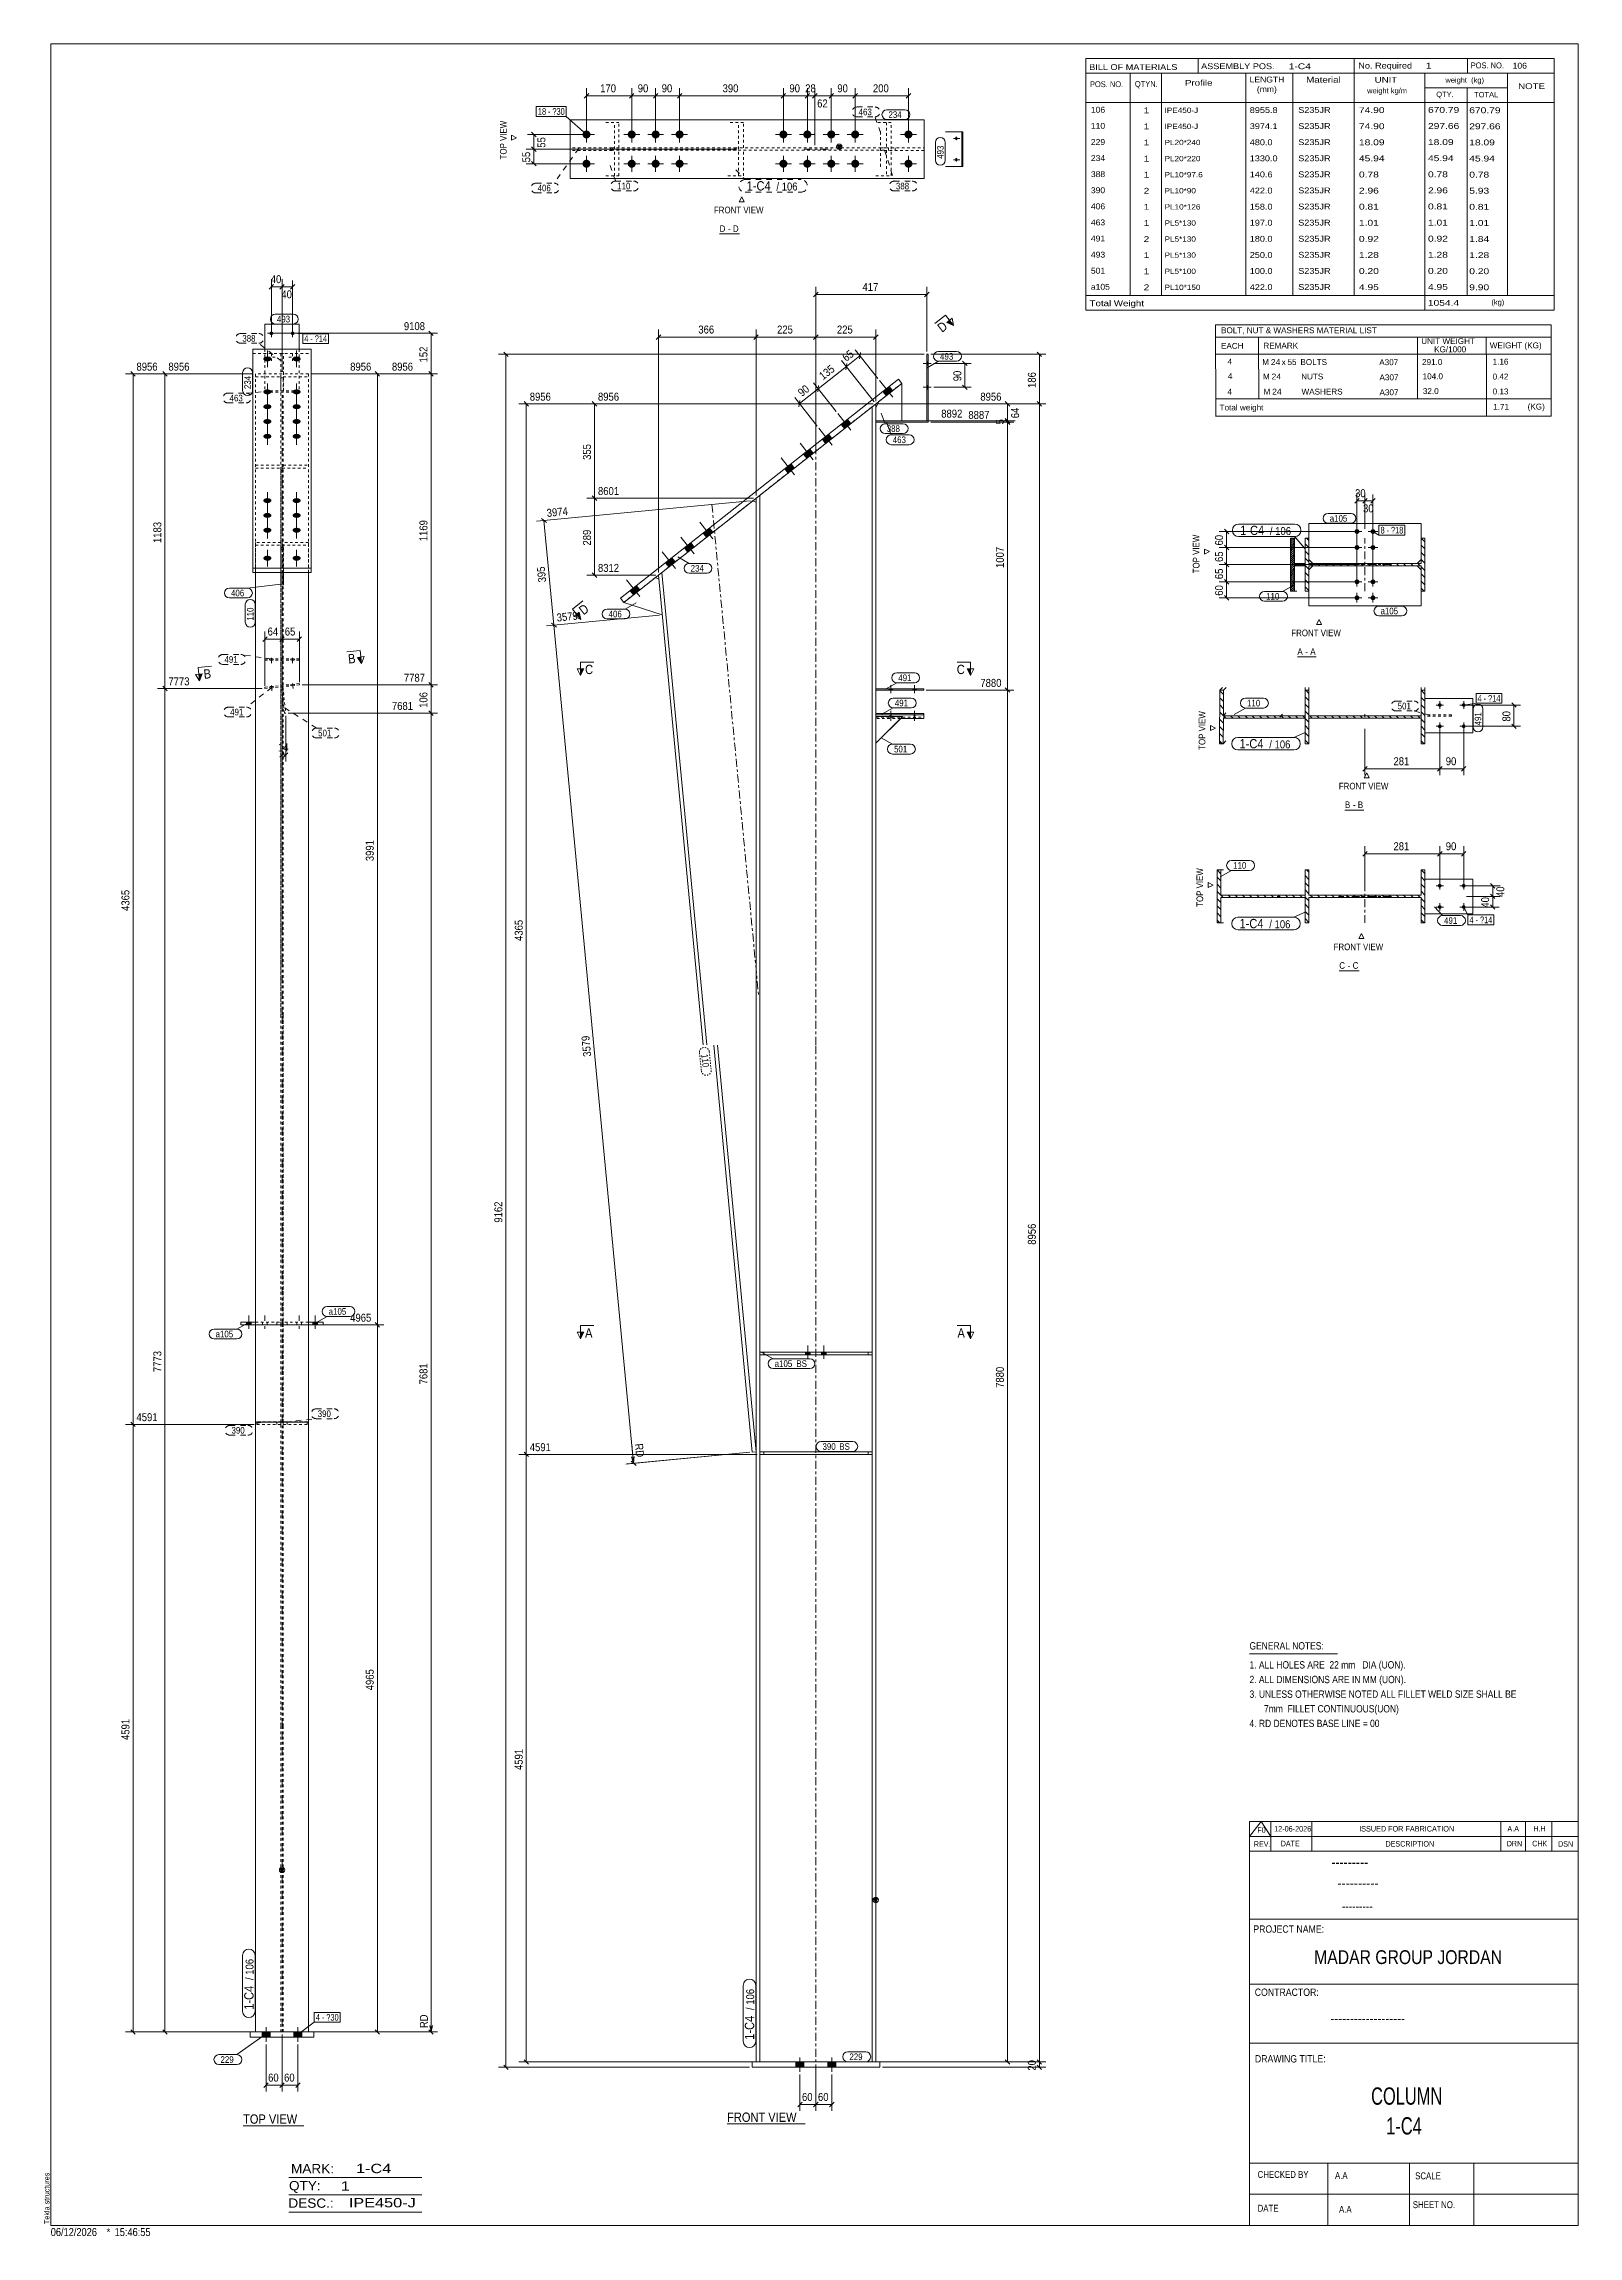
# Model space of a CAD drawing. Header units: millimetres. Extents: x 2 to 579, y 1 to 825.
import ezdxf

# ---------------------------------------------------------------- set-up
doc = ezdxf.new("R2010")
doc.units = ezdxf.units.MM
for name, pattern in [('XKITLINE00', [0]), ('XKITLINE01', [4, 1, -1, 1, -1]), ('XKITLINE02', [4, 2, -2]), ('XKITLINE03', [6, 3, -1, 1, -1]), ('XKITLINE04', [3, 0.5, -0.5, 0.5, -0.5, 0.5, -0.5])]:
    doc.linetypes.add(name, pattern=pattern)
for name, color, linetype, lineweight in [('Bolt', 3, 'Continuous', 0), ('BoltMark', 7, 'Continuous', 0), ('Dimensions', 7, 'Continuous', 0), ('DrawingSheet', 5, 'Continuous', 0), ('OtherObjectType', 7, 'Continuous', 0), ('Part', 2, 'Continuous', 0), ('PartMark', 7, 'Continuous', 0), ('Section', 6, 'Continuous', 0)]:
    doc.layers.add(name, color=color, linetype=linetype, lineweight=lineweight)
doc.styles.add('@ARIAL_UNICODE_MS_BOLD', font='ARIAL.TTF')
doc.styles.add('ARIAL', font='ARIAL.TTF')
doc.styles.add('ARIAL_NARROW', font='ARIALN.TTF')
doc.styles.add('COMIC_SANS_MS_BOLD', font='COMICBD.TTF')
doc.styles.add('SWIS721_EX_BT', font='ARIAL.TTF')
doc.styles.add('SWISSE', font='ARIAL.TTF')

# ---------------------------------------------------------------- blocks, each defined once
blk = doc.blocks.new('*A1')
at = {"layer": 'Part', "color": 7, "linetype": 'XKITLINE00', "lineweight": 0}
for p, q in [((477.79, 635.64), (476.39, 637.04)), ((477.79, 638.33), (476.88, 639.24)), ((521.39, 637.84), (519.99, 639.24)), ((521.39, 635.14), (519.99, 636.54)), ((477.79, 632.94), (476.39, 634.34)), ((477.79, 630.25), (476.39, 631.65)), ((477.79, 627.55), (476.39, 628.95)), ((479.25, 628.79), (478.35, 629.69)), ((481.95, 628.79), (481.05, 629.69)), ((484.64, 628.79), (483.74, 629.69)), ((487.33, 628.79), (486.43, 629.69)), ((490.03, 628.79), (489.13, 629.69)), ((492.72, 628.79), (491.82, 629.69)), ((495.42, 628.79), (494.52, 629.69)), ((498.11, 628.79), (497.21, 629.69)), ((500.8, 628.79), (499.9, 629.69)), ((503.5, 628.79), (502.6, 629.69)), ((506.19, 628.79), (505.29, 629.69)), ((508.89, 628.79), (507.99, 629.69)), ((511.58, 628.79), (510.68, 629.69)), ((514.27, 628.79), (513.37, 629.69)), ((516.97, 628.79), (516.07, 629.69)), ((519.66, 628.79), (518.76, 629.69)), ((521.39, 632.45), (519.99, 633.85)), ((521.39, 629.75), (519.99, 631.15)), ((521.39, 627.06), (519.99, 628.46)), ((477.79, 624.86), (476.39, 626.26)), ((477.79, 622.17), (476.39, 623.57)), ((477.79, 619.47), (476.39, 620.87)), ((521.39, 624.37), (519.99, 625.77)), ((521.39, 621.67), (519.99, 623.07)), ((521.13, 619.24), (519.99, 620.38))]:
    blk.add_line(p, q, dxfattribs=at)
blk = doc.blocks.new('*A2')
at = {"layer": 'Part', "color": 7, "linetype": 'XKITLINE00', "lineweight": 0}
for p, q in [((471.65, 639.24), (470.95, 638.54)), ((472.36, 639.21), (470.95, 637.8)), ((472.36, 638.48), (470.95, 637.07)), ((472.36, 637.74), (470.95, 636.34)), ((472.36, 637.01), (470.95, 635.61)), ((472.36, 636.28), (470.95, 634.87)), ((472.36, 635.55), (470.95, 634.14)), ((472.36, 634.81), (470.95, 633.41)), ((472.36, 634.08), (470.95, 632.67)), ((472.36, 633.35), (470.95, 631.94)), ((472.36, 632.62), (470.95, 631.21)), ((471.26, 630.78), (470.95, 630.48)), ((471.62, 630.42), (470.95, 629.74)), ((471.99, 630.05), (470.95, 629.01)), ((472.36, 629.69), (470.95, 628.28)), ((472.72, 629.32), (470.95, 627.55)), ((472.36, 628.22), (470.95, 626.81)), ((472.36, 627.49), (470.95, 626.08)), ((472.36, 626.75), (470.95, 625.35)), ((472.36, 631.88), (471.26, 630.78)), ((472.36, 631.15), (471.62, 630.42)), ((472.36, 630.42), (471.99, 630.05)), ((472.36, 629.69), (472.36, 629.69)), ((473.09, 629.69), (472.72, 629.32)), ((473.09, 628.95), (472.92, 628.79)), ((473.82, 629.69), (473.09, 628.95)), ((474.55, 629.69), (473.65, 628.79)), ((475.29, 629.69), (474.39, 628.79)), ((476.02, 629.69), (475.12, 628.79)), ((476.39, 629.32), (475.85, 628.79)), ((472.36, 626.02), (470.95, 624.62)), ((472.36, 625.29), (470.95, 623.88)), ((472.36, 624.56), (470.95, 623.15)), ((472.36, 623.82), (470.95, 622.42)), ((472.36, 623.09), (470.95, 621.69)), ((472.36, 622.36), (470.95, 620.95)), ((472.36, 621.63), (470.95, 620.22)), ((472.36, 620.89), (470.95, 619.49)), ((472.36, 620.16), (471.43, 619.24)), ((472.36, 619.43), (472.16, 619.24))]:
    blk.add_line(p, q, dxfattribs=at)
blk = doc.blocks.new('*A3')
at = {"layer": 'Part', "color": 7, "linetype": 'XKITLINE00', "lineweight": 0}
for p, q in [((477.79, 510.95), (476.39, 512.35)), ((477.79, 513.64), (476.88, 514.55)), ((521.39, 513.15), (519.99, 514.55)), ((521.39, 510.45), (519.99, 511.85)), ((477.79, 508.25), (476.39, 509.65)), ((477.79, 505.56), (476.39, 506.96)), ((477.79, 502.86), (476.39, 504.26)), ((479.25, 504.1), (478.35, 505)), ((481.95, 504.1), (481.05, 505)), ((484.64, 504.1), (483.74, 505)), ((487.33, 504.1), (486.43, 505)), ((490.03, 504.1), (489.13, 505)), ((492.72, 504.1), (491.82, 505)), ((495.42, 504.1), (494.52, 505)), ((498.11, 504.1), (497.21, 505)), ((500.8, 504.1), (499.9, 505)), ((503.5, 504.1), (502.6, 505)), ((506.19, 504.1), (505.29, 505)), ((508.89, 504.1), (507.99, 505)), ((511.58, 504.1), (510.68, 505)), ((514.27, 504.1), (513.37, 505)), ((516.97, 504.1), (516.07, 505)), ((519.66, 504.1), (518.76, 505)), ((521.39, 507.76), (519.99, 509.16)), ((521.39, 505.06), (519.99, 506.46)), ((521.39, 502.37), (519.99, 503.77)), ((477.79, 500.17), (476.39, 501.57)), ((477.79, 497.48), (476.39, 498.88)), ((477.79, 494.78), (476.39, 496.18)), ((521.39, 499.68), (519.99, 501.08)), ((521.39, 496.98), (519.99, 498.38)), ((521.13, 494.55), (519.99, 495.69))]:
    blk.add_line(p, q, dxfattribs=at)
blk = doc.blocks.new('*A4')
at = {"layer": 'Part', "color": 7, "linetype": 'XKITLINE00', "lineweight": 0}
for p, q in [((444.72, 513.08), (443.32, 514.48)), ((444.72, 510.38), (443.32, 511.79)), ((444.72, 507.69), (443.32, 509.1)), ((444.72, 505), (443.32, 506.4)), ((443.38, 503.65), (443.32, 503.71)), ((444.72, 502.3), (443.38, 503.65)), ((445.62, 504.1), (444.72, 505)), ((448.32, 504.1), (447.42, 505)), ((451.01, 504.1), (450.11, 505)), ((453.71, 504.1), (452.81, 505)), ((456.4, 504.1), (455.5, 505)), ((459.09, 504.1), (458.19, 505)), ((461.79, 504.1), (460.89, 505)), ((464.48, 504.1), (463.58, 505)), ((467.18, 504.1), (466.28, 505)), ((469.87, 504.1), (468.97, 505)), ((472.56, 504.1), (471.66, 505)), ((475.26, 504.1), (474.36, 505)), ((444.72, 499.61), (443.32, 501.01)), ((444.72, 496.91), (443.32, 498.32)), ((444.4, 494.55), (443.32, 495.63))]:
    blk.add_line(p, q, dxfattribs=at)
blk = doc.blocks.new('*A5')
at = {"layer": 'Part', "color": 7, "linetype": 'XKITLINE00', "lineweight": 0}
for p, q in [((477.79, 578.16), (476.39, 579.56)), ((477.79, 575.45), (476.39, 576.85)), ((477.79, 580.87), (476.64, 582.02)), ((521.39, 580.62), (519.99, 582.02)), ((521.39, 577.91), (519.99, 579.31)), ((477.79, 572.75), (476.39, 574.15)), ((477.79, 570.04), (476.39, 571.44)), ((477.79, 567.33), (476.39, 568.73)), ((479.03, 571.51), (478.12, 572.41)), ((481.73, 571.51), (480.83, 572.41)), ((484.44, 571.51), (483.54, 572.41)), ((487.15, 571.51), (486.25, 572.41)), ((489.86, 571.51), (488.96, 572.41)), ((492.57, 571.51), (491.67, 572.41)), ((495.28, 571.51), (494.37, 572.41)), ((497.99, 571.51), (497.08, 572.41)), ((500.7, 571.51), (499.79, 572.41)), ((503.41, 571.51), (502.5, 572.41)), ((506.12, 571.51), (505.21, 572.41)), ((508.82, 571.51), (507.92, 572.41)), ((511.53, 571.51), (510.63, 572.41)), ((514.24, 571.51), (513.34, 572.41)), ((516.95, 571.51), (516.05, 572.41)), ((519.66, 571.51), (518.76, 572.41)), ((521.39, 575.2), (519.99, 576.6)), ((521.39, 572.49), (519.99, 573.89)), ((521.39, 569.78), (519.99, 571.18)), ((477.79, 564.62), (476.39, 566.02)), ((477.79, 561.91), (476.39, 563.31)), ((521.39, 567.07), (519.99, 568.47)), ((521.39, 564.36), (519.99, 565.76)), ((521.14, 561.91), (519.99, 563.05))]:
    blk.add_line(p, q, dxfattribs=at)
blk = doc.blocks.new('*A6')
at = {"layer": 'Part', "color": 7, "linetype": 'XKITLINE00', "lineweight": 0}
for p, q in [((445.73, 577.78), (444.34, 579.18)), ((445.76, 580.47), (444.36, 581.86)), ((444.32, 571.06), (444.26, 571.12)), ((445.68, 572.41), (444.28, 573.81)), ((445.7, 575.1), (444.31, 576.49)), ((445.65, 569.73), (444.32, 571.06)), ((446.58, 571.51), (445.68, 572.41)), ((449.29, 571.51), (448.39, 572.41)), ((452, 571.51), (451.1, 572.41)), ((454.71, 571.51), (453.81, 572.41)), ((457.43, 571.51), (456.52, 572.41)), ((460.14, 571.51), (459.23, 572.41)), ((462.85, 571.51), (461.94, 572.41)), ((465.56, 571.51), (464.65, 572.41)), ((468.27, 571.51), (467.36, 572.41)), ((470.98, 571.51), (470.08, 572.41)), ((473.69, 571.51), (472.79, 572.41)), ((476.39, 571.52), (475.5, 572.41)), ((445.34, 561.91), (444.18, 563.07)), ((445.6, 564.36), (444.2, 565.75)), ((445.62, 567.05), (444.23, 568.44))]:
    blk.add_line(p, q, dxfattribs=at)
blk = doc.blocks.new('*A7')
at = {"layer": 'Bolt'}
for points in [[(318.98, 692.79), (317.74, 694.36), (320.1, 696.22), (321.33, 694.65)], [(318.98, 692.79), (317.74, 694.36), (320.1, 696.22), (321.33, 694.65)], [(296.2, 674.83), (294.97, 676.41), (297.32, 678.26), (298.56, 676.69)], [(296.2, 674.83), (294.97, 676.41), (297.32, 678.26), (298.56, 676.69)], [(303.27, 680.41), (302.03, 681.98), (304.39, 683.83), (305.63, 682.26)], [(303.27, 680.41), (302.03, 681.98), (304.39, 683.83), (305.63, 682.26)], [(289.14, 669.26), (287.9, 670.83), (290.25, 672.69), (291.49, 671.12)], [(289.14, 669.26), (287.9, 670.83), (290.25, 672.69), (291.49, 671.12)], [(282.07, 663.69), (280.83, 665.26), (283.19, 667.12), (284.42, 665.55)], [(282.07, 663.69), (280.83, 665.26), (283.19, 667.12), (284.42, 665.55)], [(251.44, 639.55), (250.2, 641.12), (252.56, 642.97), (253.8, 641.4)], [(251.44, 639.55), (250.2, 641.12), (252.56, 642.97), (253.8, 641.4)], [(244.37, 633.97), (243.14, 635.55), (245.49, 637.4), (246.73, 635.83)], [(244.37, 633.97), (243.14, 635.55), (245.49, 637.4), (246.73, 635.83)], [(237.31, 628.4), (236.07, 629.97), (238.42, 631.83), (239.66, 630.26)], [(237.31, 628.4), (236.07, 629.97), (238.42, 631.83), (239.66, 630.26)], [(223.96, 617.88), (222.72, 619.45), (225.07, 621.31), (226.31, 619.74)], [(223.96, 617.88), (222.72, 619.45), (225.07, 621.31), (226.31, 619.74)]]:
    blk.add_hatch(color=3, dxfattribs=at).paths.add_polyline_path(points, flags=17)
at = {"layer": 'Bolt', "color": 3, "linetype": 'XKITLINE00', "lineweight": 0}
for p, q in [((321.39, 692.15), (316.44, 698.43)), ((321.39, 692.15), (316.44, 698.43)), ((318.98, 692.79), (317.74, 694.36)), ((318.98, 692.79), (317.74, 694.36)), ((321.33, 694.65), (320.1, 696.22)), ((321.33, 694.65), (320.1, 696.22)), ((305.69, 679.76), (300.74, 686.05)), ((305.69, 679.76), (300.74, 686.05)), ((298.62, 674.19), (293.67, 680.48)), ((298.62, 674.19), (293.67, 680.48)), ((296.2, 674.83), (294.97, 676.41)), ((296.2, 674.83), (294.97, 676.41)), ((298.56, 676.69), (297.32, 678.26)), ((298.56, 676.69), (297.32, 678.26)), ((303.27, 680.41), (302.03, 681.98)), ((303.27, 680.41), (302.03, 681.98)), ((305.63, 682.26), (304.39, 683.83)), ((305.63, 682.26), (304.39, 683.83)), ((284.48, 663.05), (279.53, 669.33)), ((284.48, 663.05), (279.53, 669.33)), ((291.55, 668.62), (286.6, 674.9)), ((291.55, 668.62), (286.6, 674.9)), ((289.14, 669.26), (287.9, 670.83)), ((289.14, 669.26), (287.9, 670.83)), ((291.49, 671.12), (290.25, 672.69)), ((291.49, 671.12), (290.25, 672.69)), ((282.07, 663.69), (280.83, 665.26)), ((282.07, 663.69), (280.83, 665.26)), ((284.42, 665.55), (283.19, 667.12)), ((284.42, 665.55), (283.19, 667.12)), ((253.86, 638.9), (248.9, 645.19)), ((253.86, 638.9), (248.9, 645.19)), ((253.8, 641.4), (252.56, 642.97)), ((253.8, 641.4), (252.56, 642.97)), ((246.79, 633.33), (241.84, 639.61)), ((246.79, 633.33), (241.84, 639.61)), ((244.37, 633.97), (243.14, 635.55)), ((244.37, 633.97), (243.14, 635.55)), ((246.73, 635.83), (245.49, 637.4)), ((246.73, 635.83), (245.49, 637.4)), ((251.44, 639.55), (250.2, 641.12)), ((251.44, 639.55), (250.2, 641.12)), ((239.72, 627.76), (234.77, 634.04)), ((239.72, 627.76), (234.77, 634.04)), ((237.31, 628.4), (236.07, 629.97)), ((237.31, 628.4), (236.07, 629.97)), ((239.66, 630.26), (238.42, 631.83)), ((239.66, 630.26), (238.42, 631.83)), ((226.37, 617.24), (221.42, 623.52)), ((226.37, 617.24), (221.42, 623.52)), ((223.96, 617.88), (222.72, 619.45)), ((223.96, 617.88), (222.72, 619.45)), ((226.31, 619.74), (225.07, 621.31)), ((226.31, 619.74), (225.07, 621.31))]:
    blk.add_line(p, q, dxfattribs=at)
blk = doc.blocks.new('*A8')
at = {"layer": 'Bolt'}
for points in [[(288.64, 332.21), (288.64, 333.21), (290.44, 333.21), (290.44, 332.21)], [(288.64, 332.21), (288.64, 333.21), (290.44, 333.21), (290.44, 332.21)], [(294.64, 332.21), (294.64, 333.21), (296.44, 333.21), (296.44, 332.21)], [(294.64, 332.21), (294.64, 333.21), (296.44, 333.21), (296.44, 332.21)]]:
    blk.add_hatch(color=3, dxfattribs=at).paths.add_polyline_path(points, flags=17)
at = {"layer": 'Bolt', "color": 3, "linetype": 'XKITLINE00', "lineweight": 0}
for p, q in [((288.64, 333.21), (288.64, 332.21)), ((288.64, 333.21), (288.64, 332.21)), ((289.54, 335.71), (289.54, 330.71)), ((289.54, 335.71), (289.54, 330.71)), ((290.44, 333.21), (290.44, 332.21)), ((290.44, 333.21), (290.44, 332.21)), ((294.64, 333.21), (294.64, 332.21)), ((294.64, 333.21), (294.64, 332.21)), ((295.54, 335.71), (295.54, 330.71)), ((295.54, 335.71), (295.54, 330.71)), ((296.44, 333.21), (296.44, 332.21)), ((296.44, 333.21), (296.44, 332.21))]:
    blk.add_line(p, q, dxfattribs=at)
blk = doc.blocks.new('*A9')
at = {"layer": 'Bolt', "color": 3, "linetype": 'XKITLINE02', "lineweight": 0}
for p, q in [((288.64, 333.21), (288.64, 332.21)), ((288.64, 333.21), (288.64, 332.21)), ((289.54, 335.71), (289.54, 330.71)), ((289.54, 335.71), (289.54, 330.71)), ((290.44, 333.21), (290.44, 332.21)), ((290.44, 333.21), (290.44, 332.21)), ((294.64, 333.21), (294.64, 332.21)), ((294.64, 333.21), (294.64, 332.21)), ((295.54, 335.71), (295.54, 330.71)), ((295.54, 335.71), (295.54, 330.71)), ((296.44, 333.21), (296.44, 332.21)), ((296.44, 333.21), (296.44, 332.21))]:
    blk.add_line(p, q, dxfattribs=at)
blk = doc.blocks.new('*A10')
at = {"layer": 'Bolt'}
for points in [[(288.04, 66.42), (288.04, 64.42), (285.04, 64.42), (285.04, 66.42)], [(288.04, 66.42), (288.04, 64.42), (285.04, 64.42), (285.04, 66.42)], [(300.04, 66.42), (300.04, 64.42), (297.04, 64.42), (297.04, 66.42)], [(300.04, 66.42), (300.04, 64.42), (297.04, 64.42), (297.04, 66.42)]]:
    blk.add_hatch(color=3, dxfattribs=at).paths.add_polyline_path(points, flags=17)
at = {"layer": 'Bolt', "color": 3, "linetype": 'XKITLINE00', "lineweight": 0}
for p, q in [((285.04, 66.42), (285.04, 64.42)), ((285.04, 66.42), (285.04, 64.42)), ((286.54, 68.17), (286.54, 62.67)), ((286.54, 68.17), (286.54, 62.67)), ((288.04, 66.42), (288.04, 64.42)), ((288.04, 66.42), (288.04, 64.42)), ((297.04, 66.42), (297.04, 64.42)), ((297.04, 66.42), (297.04, 64.42)), ((298.54, 68.17), (298.54, 62.67)), ((298.54, 68.17), (298.54, 62.67)), ((300.04, 66.42), (300.04, 64.42)), ((300.04, 66.42), (300.04, 64.42))]:
    blk.add_line(p, q, dxfattribs=at)
blk = doc.blocks.new('*A11')
at = {"layer": 'Bolt'}
for points in [[(321.34, 582.6), (321.34, 582.1), (319.94, 582.1), (319.94, 582.6)], [(321.34, 582.6), (321.34, 582.1), (319.94, 582.1), (319.94, 582.6)], [(330.34, 582.6), (330.34, 582.1), (328.94, 582.1), (328.94, 582.6)], [(330.34, 582.6), (330.34, 582.1), (328.94, 582.1), (328.94, 582.6)]]:
    blk.add_hatch(color=3, dxfattribs=at).paths.add_polyline_path(points, flags=17)
at = {"layer": 'Bolt', "color": 3, "linetype": 'XKITLINE00', "lineweight": 0}
for p, q in [((319.94, 582.1), (319.94, 582.6)), ((319.94, 582.1), (319.94, 582.6)), ((320.64, 580.94), (320.64, 583.94)), ((320.64, 580.94), (320.64, 583.94)), ((321.34, 582.1), (321.34, 582.6)), ((321.34, 582.1), (321.34, 582.6)), ((328.94, 582.1), (328.94, 582.6)), ((328.94, 582.1), (328.94, 582.6)), ((329.64, 580.94), (329.64, 583.94)), ((329.64, 580.94), (329.64, 583.94)), ((330.34, 582.1), (330.34, 582.6)), ((330.34, 582.1), (330.34, 582.6))]:
    blk.add_line(p, q, dxfattribs=at)
blk = doc.blocks.new('*A12')
at = {"layer": 'Bolt'}
for points in [[(334.24, 705.61), (334.74, 705.61), (334.74, 704.21), (334.24, 704.21)], [(334.24, 696.61), (334.74, 696.61), (334.74, 695.21), (334.24, 695.21)]]:
    blk.add_hatch(color=3, dxfattribs=at).paths.add_polyline_path(points, flags=17)
at = {"layer": 'Bolt', "color": 3, "linetype": 'XKITLINE00', "lineweight": 0}
for p, q in [((332.9, 704.91), (335.9, 704.91)), ((334.24, 705.61), (334.74, 705.61)), ((334.24, 704.21), (334.74, 704.21)), ((332.9, 695.91), (335.9, 695.91)), ((334.24, 696.61), (334.74, 696.61)), ((334.24, 695.21), (334.74, 695.21))]:
    blk.add_line(p, q, dxfattribs=at)
blk = doc.blocks.new('*A13')
at = {"layer": 'Bolt'}
for points in [[(334.24, 705.61), (334.74, 705.61), (334.74, 704.21), (334.24, 704.21)], [(334.24, 696.61), (334.74, 696.61), (334.74, 695.21), (334.24, 695.21)]]:
    blk.add_hatch(color=3, dxfattribs=at).paths.add_polyline_path(points, flags=17)
at = {"layer": 'Bolt', "color": 3, "linetype": 'XKITLINE00', "lineweight": 0}
for p, q in [((332.9, 704.91), (335.9, 704.91)), ((334.24, 705.61), (334.74, 705.61)), ((334.24, 704.21), (334.74, 704.21)), ((332.9, 695.91), (335.9, 695.91)), ((334.24, 696.61), (334.74, 696.61)), ((334.24, 695.21), (334.74, 695.21))]:
    blk.add_line(p, q, dxfattribs=at)
blk = doc.blocks.new('*A14')
at = {"layer": 'Bolt'}
for points in [[(320.67, 572.58), (320.7, 572.58), (320.74, 572.58), (320.77, 572.58), (320.81, 572.58), (320.84, 572.57), (320.87, 572.57), (320.9, 572.57), (320.94, 572.57), (320.97, 572.57), (321, 572.57), (321.02, 572.57), (321.05, 572.56), (321.08, 572.56), (321.11, 572.56), (321.13, 572.56), (321.15, 572.55), (321.18, 572.55), (321.2, 572.55), (321.22, 572.55), (321.24, 572.54), (321.25, 572.54), (321.27, 572.54), (321.28, 572.53), (321.29, 572.53), (321.31, 572.53), (321.31, 572.52), (321.32, 572.52), (321.33, 572.52), (321.33, 572.51), (321.33, 572.51), (321.34, 572.5), (321.33, 572.5), (321.33, 572.5), (321.33, 572.49), (321.32, 572.49), (321.31, 572.49), (321.31, 572.48), (321.29, 572.48), (321.28, 572.48), (321.27, 572.47), (321.25, 572.47), (321.24, 572.47), (321.22, 572.46), (321.2, 572.46), (321.18, 572.46), (321.15, 572.46), (321.13, 572.45), (321.11, 572.45), (321.08, 572.45), (321.05, 572.45), (321.02, 572.44), (321, 572.44), (320.97, 572.44), (320.94, 572.44), (320.9, 572.44), (320.87, 572.44), (320.84, 572.43), (320.81, 572.43), (320.77, 572.43), (320.74, 572.43), (320.7, 572.43), (320.67, 572.43), (320.64, 572.43), (320.6, 572.43), (320.57, 572.43), (320.53, 572.43), (320.5, 572.43), (320.47, 572.43), (320.43, 572.43), (320.4, 572.44), (320.37, 572.44), (320.34, 572.44), (320.31, 572.44), (320.28, 572.44), (320.25, 572.44), (320.22, 572.45), (320.19, 572.45), (320.17, 572.45), (320.14, 572.45), (320.12, 572.46), (320.09, 572.46), (320.07, 572.46), (320.05, 572.46), (320.04, 572.47), (320.02, 572.47), (320, 572.47), (319.99, 572.48), (319.98, 572.48), (319.97, 572.48), (319.96, 572.49), (319.95, 572.49), (319.94, 572.49), (319.94, 572.5), (319.94, 572.5), (319.94, 572.5), (319.94, 572.51), (319.94, 572.51), (319.94, 572.52), (319.95, 572.52), (319.96, 572.52), (319.97, 572.53), (319.98, 572.53), (319.99, 572.53), (320, 572.54), (320.02, 572.54), (320.04, 572.54), (320.05, 572.55), (320.07, 572.55), (320.09, 572.55), (320.12, 572.55), (320.14, 572.56), (320.17, 572.56), (320.19, 572.56), (320.22, 572.56), (320.25, 572.57), (320.28, 572.57), (320.31, 572.57), (320.34, 572.57), (320.37, 572.57), (320.4, 572.57), (320.43, 572.57), (320.47, 572.58), (320.5, 572.58), (320.53, 572.58), (320.57, 572.58), (320.6, 572.58), (320.64, 572.58)], [(320.67, 571.74), (320.7, 571.74), (320.74, 571.74), (320.77, 571.74), (320.81, 571.74), (320.84, 571.74), (320.87, 571.73), (320.9, 571.73), (320.94, 571.73), (320.97, 571.73), (321, 571.73), (321.02, 571.73), (321.05, 571.72), (321.08, 571.72), (321.11, 571.72), (321.13, 571.72), (321.15, 571.71), (321.18, 571.71), (321.2, 571.71), (321.22, 571.71), (321.24, 571.7), (321.25, 571.7), (321.27, 571.7), (321.28, 571.69), (321.29, 571.69), (321.31, 571.69), (321.31, 571.68), (321.32, 571.68), (321.33, 571.68), (321.33, 571.67), (321.33, 571.67), (321.34, 571.67), (321.33, 571.66), (321.33, 571.66), (321.33, 571.65), (321.32, 571.65), (321.31, 571.65), (321.31, 571.64), (321.29, 571.64), (321.28, 571.64), (321.27, 571.63), (321.25, 571.63), (321.24, 571.63), (321.22, 571.62), (321.2, 571.62), (321.18, 571.62), (321.15, 571.62), (321.13, 571.61), (321.11, 571.61), (321.08, 571.61), (321.05, 571.61), (321.02, 571.6), (321, 571.6), (320.97, 571.6), (320.94, 571.6), (320.9, 571.6), (320.87, 571.6), (320.84, 571.6), (320.81, 571.59), (320.77, 571.59), (320.74, 571.59), (320.7, 571.59), (320.67, 571.59), (320.64, 571.59), (320.6, 571.59), (320.57, 571.59), (320.53, 571.59), (320.5, 571.59), (320.47, 571.59), (320.43, 571.6), (320.4, 571.6), (320.37, 571.6), (320.34, 571.6), (320.31, 571.6), (320.28, 571.6), (320.25, 571.6), (320.22, 571.61), (320.19, 571.61), (320.17, 571.61), (320.14, 571.61), (320.12, 571.62), (320.09, 571.62), (320.07, 571.62), (320.05, 571.62), (320.04, 571.63), (320.02, 571.63), (320, 571.63), (319.99, 571.64), (319.98, 571.64), (319.97, 571.64), (319.96, 571.65), (319.95, 571.65), (319.94, 571.65), (319.94, 571.66), (319.94, 571.66), (319.94, 571.67), (319.94, 571.67), (319.94, 571.67), (319.94, 571.68), (319.95, 571.68), (319.96, 571.68), (319.97, 571.69), (319.98, 571.69), (319.99, 571.69), (320, 571.7), (320.02, 571.7), (320.04, 571.7), (320.05, 571.71), (320.07, 571.71), (320.09, 571.71), (320.12, 571.71), (320.14, 571.72), (320.17, 571.72), (320.19, 571.72), (320.22, 571.72), (320.25, 571.73), (320.28, 571.73), (320.31, 571.73), (320.34, 571.73), (320.37, 571.73), (320.4, 571.73), (320.43, 571.74), (320.47, 571.74), (320.5, 571.74), (320.53, 571.74), (320.57, 571.74), (320.6, 571.74), (320.64, 571.74)], [(329.67, 572.58), (329.7, 572.58), (329.74, 572.58), (329.77, 572.58), (329.81, 572.58), (329.84, 572.57), (329.87, 572.57), (329.9, 572.57), (329.94, 572.57), (329.97, 572.57), (330, 572.57), (330.02, 572.57), (330.05, 572.56), (330.08, 572.56), (330.11, 572.56), (330.13, 572.56), (330.15, 572.55), (330.18, 572.55), (330.2, 572.55), (330.22, 572.55), (330.24, 572.54), (330.25, 572.54), (330.27, 572.54), (330.28, 572.53), (330.29, 572.53), (330.31, 572.53), (330.31, 572.52), (330.32, 572.52), (330.33, 572.52), (330.33, 572.51), (330.33, 572.51), (330.34, 572.5), (330.33, 572.5), (330.33, 572.5), (330.33, 572.49), (330.32, 572.49), (330.31, 572.49), (330.31, 572.48), (330.29, 572.48), (330.28, 572.48), (330.27, 572.47), (330.25, 572.47), (330.24, 572.47), (330.22, 572.46), (330.2, 572.46), (330.18, 572.46), (330.15, 572.46), (330.13, 572.45), (330.11, 572.45), (330.08, 572.45), (330.05, 572.45), (330.02, 572.44), (330, 572.44), (329.97, 572.44), (329.94, 572.44), (329.9, 572.44), (329.87, 572.44), (329.84, 572.43), (329.81, 572.43), (329.77, 572.43), (329.74, 572.43), (329.7, 572.43), (329.67, 572.43), (329.64, 572.43), (329.6, 572.43), (329.57, 572.43), (329.53, 572.43), (329.5, 572.43), (329.47, 572.43), (329.43, 572.43), (329.4, 572.44), (329.37, 572.44), (329.34, 572.44), (329.31, 572.44), (329.28, 572.44), (329.25, 572.44), (329.22, 572.45), (329.19, 572.45), (329.17, 572.45), (329.14, 572.45), (329.12, 572.46), (329.09, 572.46), (329.07, 572.46), (329.05, 572.46), (329.04, 572.47), (329.02, 572.47), (329, 572.47), (328.99, 572.48), (328.98, 572.48), (328.97, 572.48), (328.96, 572.49), (328.95, 572.49), (328.94, 572.49), (328.94, 572.5), (328.94, 572.5), (328.94, 572.5), (328.94, 572.51), (328.94, 572.51), (328.94, 572.52), (328.95, 572.52), (328.96, 572.52), (328.97, 572.53), (328.98, 572.53), (328.99, 572.53), (329, 572.54), (329.02, 572.54), (329.04, 572.54), (329.05, 572.55), (329.07, 572.55), (329.09, 572.55), (329.12, 572.55), (329.14, 572.56), (329.17, 572.56), (329.19, 572.56), (329.22, 572.56), (329.25, 572.57), (329.28, 572.57), (329.31, 572.57), (329.34, 572.57), (329.37, 572.57), (329.4, 572.57), (329.43, 572.57), (329.47, 572.58), (329.5, 572.58), (329.53, 572.58), (329.57, 572.58), (329.6, 572.58), (329.64, 572.58)], [(329.67, 571.74), (329.7, 571.74), (329.74, 571.74), (329.77, 571.74), (329.81, 571.74), (329.84, 571.74), (329.87, 571.73), (329.9, 571.73), (329.94, 571.73), (329.97, 571.73), (330, 571.73), (330.02, 571.73), (330.05, 571.72), (330.08, 571.72), (330.11, 571.72), (330.13, 571.72), (330.15, 571.71), (330.18, 571.71), (330.2, 571.71), (330.22, 571.71), (330.24, 571.7), (330.25, 571.7), (330.27, 571.7), (330.28, 571.69), (330.29, 571.69), (330.31, 571.69), (330.31, 571.68), (330.32, 571.68), (330.33, 571.68), (330.33, 571.67), (330.33, 571.67), (330.34, 571.67), (330.33, 571.66), (330.33, 571.66), (330.33, 571.65), (330.32, 571.65), (330.31, 571.65), (330.31, 571.64), (330.29, 571.64), (330.28, 571.64), (330.27, 571.63), (330.25, 571.63), (330.24, 571.63), (330.22, 571.62), (330.2, 571.62), (330.18, 571.62), (330.15, 571.62), (330.13, 571.61), (330.11, 571.61), (330.08, 571.61), (330.05, 571.61), (330.02, 571.6), (330, 571.6), (329.97, 571.6), (329.94, 571.6), (329.9, 571.6), (329.87, 571.6), (329.84, 571.6), (329.81, 571.59), (329.77, 571.59), (329.74, 571.59), (329.7, 571.59), (329.67, 571.59), (329.64, 571.59), (329.6, 571.59), (329.57, 571.59), (329.53, 571.59), (329.5, 571.59), (329.47, 571.59), (329.43, 571.6), (329.4, 571.6), (329.37, 571.6), (329.34, 571.6), (329.31, 571.6), (329.28, 571.6), (329.25, 571.6), (329.22, 571.61), (329.19, 571.61), (329.17, 571.61), (329.14, 571.61), (329.12, 571.62), (329.09, 571.62), (329.07, 571.62), (329.05, 571.62), (329.04, 571.63), (329.02, 571.63), (329, 571.63), (328.99, 571.64), (328.98, 571.64), (328.97, 571.64), (328.96, 571.65), (328.95, 571.65), (328.94, 571.65), (328.94, 571.66), (328.94, 571.66), (328.94, 571.67), (328.94, 571.67), (328.94, 571.67), (328.94, 571.68), (328.95, 571.68), (328.96, 571.68), (328.97, 571.69), (328.98, 571.69), (328.99, 571.69), (329, 571.7), (329.02, 571.7), (329.04, 571.7), (329.05, 571.71), (329.07, 571.71), (329.09, 571.71), (329.12, 571.71), (329.14, 571.72), (329.17, 571.72), (329.19, 571.72), (329.22, 571.72), (329.25, 571.73), (329.28, 571.73), (329.31, 571.73), (329.34, 571.73), (329.37, 571.73), (329.4, 571.73), (329.43, 571.74), (329.47, 571.74), (329.5, 571.74), (329.53, 571.74), (329.57, 571.74), (329.6, 571.74), (329.64, 571.74)]]:
    blk.add_hatch(color=3, dxfattribs=at).paths.add_polyline_path(points, flags=17)
at = {"layer": 'Bolt', "color": 3, "linetype": 'XKITLINE00', "lineweight": 0}
for p, q in [((320.64, 571.35), (320.64, 574.33)), ((320.64, 570.51), (320.64, 573.5)), ((329.64, 571.35), (329.64, 574.33)), ((329.64, 570.51), (329.64, 573.5))]:
    blk.add_line(p, q, dxfattribs=at)
blk = doc.blocks.new('*A15')
at = {"layer": 'Part'}
blk.add_hatch(color=2, dxfattribs=at).paths.add_polyline_path([(314.24, 127.82), (315.84, 127.82), (315.04, 126.42)], flags=17)
at = {"layer": 'Part', "color": 7, "linetype": 'XKITLINE01', "lineweight": 0}
for p, q in [((315.04, 689.68), (270.04, 654.21)), ((271.44, 333.21), (271.44, 332.21)), ((313.64, 333.21), (313.64, 332.21)), ((270.04, 66.42), (315.04, 66.42))]:
    blk.add_line(p, q, dxfattribs=at)
at = {"layer": 'Part', "color": 2, "linetype": 'XKITLINE00', "lineweight": 0}
for p, q in [((313.64, 688.58), (313.64, 448.71)), ((315.04, 448.71), (315.04, 689.68)), ((270.04, 654.21), (270.04, 448.71)), ((271.44, 655.31), (271.44, 448.71)), ((270.04, 448.61), (270.04, 181.42)), ((271.44, 448.61), (271.44, 333.21)), ((313.64, 448.61), (313.64, 333.21)), ((315.04, 181.42), (315.04, 448.61)), ((271.44, 332.21), (271.44, 181.42)), ((313.64, 332.21), (313.64, 181.42)), ((270.04, 181.32), (270.04, 66.42)), ((271.44, 181.32), (271.44, 66.42)), ((313.64, 181.32), (313.64, 66.42)), ((315.04, 66.42), (315.04, 181.32)), ((315.04, 126.42), (314.24, 127.82)), ((314.24, 127.82), (315.84, 127.82)), ((315.84, 127.82), (315.04, 126.42))]:
    blk.add_line(p, q, dxfattribs=at)
at = {"layer": 'Part', "color": 7, "linetype": 'XKITLINE03', "lineweight": 0}
for p, q in [((292.54, 448.71), (292.54, 681.94)), ((292.54, 181.42), (292.54, 448.61)), ((292.54, 56.42), (292.54, 181.32))]:
    blk.add_line(p, q, dxfattribs=at)
at = {"layer": 'Part', "color": 2, "linetype": 'XKITLINE00', "lineweight": 0}
blk.add_circle((315.04, 127.32), 1, dxfattribs=at)
blk = doc.blocks.new('*A16')
at = {"layer": 'Part', "color": 2, "linetype": 'XKITLINE00', "lineweight": 0}
for p, q in [((323.56, 698.94), (219.11, 616.6)), ((220.35, 615.03), (324.79, 697.37)), ((324.79, 697.37), (323.56, 698.94)), ((219.11, 616.6), (220.35, 615.03))]:
    blk.add_line(p, q, dxfattribs=at)
blk = doc.blocks.new('*A17')
at = {"layer": 'Part', "color": 2, "linetype": 'XKITLINE00', "lineweight": 0}
for p, q in [((271.44, 333.21), (313.64, 333.21)), ((271.44, 333.21), (271.44, 332.21)), ((271.44, 332.21), (313.64, 332.21)), ((313.64, 332.21), (313.64, 333.21))]:
    blk.add_line(p, q, dxfattribs=at)
at = {"layer": 'Part', "color": 7, "linetype": 'XKITLINE01', "lineweight": 0}
for p, q in [((272.94, 332.21), (272.94, 333.21)), ((312.14, 332.21), (312.14, 333.21))]:
    blk.add_line(p, q, dxfattribs=at)
blk = doc.blocks.new('*A18')
at = {"layer": 'Part', "color": 7, "linetype": 'XKITLINE01', "lineweight": 0}
for p, q in [((313.64, 333.21), (271.44, 333.21)), ((271.44, 332.21), (271.44, 333.21)), ((313.64, 332.21), (271.44, 332.21)), ((272.94, 333.21), (272.94, 332.21)), ((312.14, 332.21), (312.14, 333.21)), ((313.64, 333.21), (313.64, 332.21))]:
    blk.add_line(p, q, dxfattribs=at)
blk = doc.blocks.new('*A19')
at = {"layer": 'Part', "color": 7, "linetype": 'XKITLINE01', "lineweight": 0}
for p, q in [((232.21, 624.39), (220.35, 615.03)), ((234.81, 610.38), (233.53, 623.82))]:
    blk.add_line(p, q, dxfattribs=at)
at = {"layer": 'Part', "color": 2, "linetype": 'XKITLINE00', "lineweight": 0}
for p, q in [((233.53, 623.82), (232.21, 624.39)), ((234.81, 610.38), (220.35, 615.03))]:
    blk.add_line(p, q, dxfattribs=at)
blk = doc.blocks.new('*A20')
at = {"layer": 'Part', "color": 7, "linetype": 'XKITLINE01', "lineweight": 0}
for p, q in [((233.39, 625.31), (268.87, 653.29)), ((268.87, 653.29), (270.04, 652.74)), ((270.04, 448.71), (270.04, 652.74)), ((270.04, 448.71), (270.04, 652.74)), ((270.04, 652.74), (270.04, 652.74)), ((270.04, 295.82), (270.04, 448.61)), ((270.04, 295.82), (270.04, 448.61))]:
    blk.add_line(p, q, dxfattribs=at)
at = {"layer": 'Part', "color": 7, "linetype": 'XKITLINE03', "lineweight": 0}
blk.add_line((253.47, 651.85), (270.98, 467.44), dxfattribs=at)
at = {"layer": 'Part', "color": 2, "linetype": 'XKITLINE00', "lineweight": 0}
for p, q in [((270.04, 652.74), (268.87, 653.29)), ((234.7, 626.35), (251.57, 448.71)), ((250.16, 448.71), (233.39, 625.31)), ((268.64, 295.69), (254.12, 448.61)), ((255.53, 448.61), (270.04, 295.82)), ((270.04, 295.82), (268.64, 295.69))]:
    blk.add_line(p, q, dxfattribs=at)
blk = doc.blocks.new('*A21')
at = {"layer": 'Part', "color": 2, "linetype": 'XKITLINE00', "lineweight": 0}
for p, q in [((271.44, 295.82), (313.64, 295.82)), ((271.44, 294.82), (313.64, 294.82))]:
    blk.add_line(p, q, dxfattribs=at)
at = {"layer": 'Part', "color": 7, "linetype": 'XKITLINE01', "lineweight": 0}
for p, q in [((271.44, 295.82), (271.44, 294.82)), ((272.94, 294.82), (272.94, 295.82)), ((312.14, 295.82), (312.14, 294.82)), ((313.64, 294.82), (313.64, 295.82))]:
    blk.add_line(p, q, dxfattribs=at)
blk = doc.blocks.new('*A22')
at = {"layer": 'Part', "color": 7, "linetype": 'XKITLINE01', "lineweight": 0}
for p, q in [((313.64, 295.82), (271.44, 295.82)), ((271.44, 295.82), (271.44, 294.82)), ((271.44, 294.82), (313.64, 294.82)), ((272.94, 294.82), (272.94, 295.82)), ((312.14, 294.82), (312.14, 295.82)), ((313.64, 294.82), (313.64, 295.82))]:
    blk.add_line(p, q, dxfattribs=at)
blk = doc.blocks.new('*A23')
at = {"layer": 'Part', "color": 2, "linetype": 'XKITLINE00', "lineweight": 0}
for p, q in [((316.54, 66.42), (268.54, 66.42)), ((268.54, 66.42), (268.54, 64.42)), ((316.54, 66.42), (316.54, 64.42)), ((316.54, 64.42), (268.54, 64.42))]:
    blk.add_line(p, q, dxfattribs=at)
blk = doc.blocks.new('*A24')
at = {"layer": 'Part', "color": 2, "linetype": 'XKITLINE00', "lineweight": 0}
for p, q in [((333.04, 582.6), (315.04, 582.6)), ((315.04, 582.1), (333.04, 582.1)), ((333.04, 582.1), (333.04, 582.6))]:
    blk.add_line(p, q, dxfattribs=at)
at = {"layer": 'Part', "color": 7, "linetype": 'XKITLINE01', "lineweight": 0}
blk.add_line((315.04, 582.6), (315.04, 582.1), dxfattribs=at)
blk = doc.blocks.new('*A25')
at = {"layer": 'Part', "color": 7, "linetype": 'XKITLINE01', "lineweight": 0}
for p, q in [((316.21, 690.61), (324.79, 697.37)), ((315.04, 683.31), (315.04, 688.18)), ((324.79, 683.31), (315.04, 683.31))]:
    blk.add_line(p, q, dxfattribs=at)
at = {"layer": 'Part', "color": 2, "linetype": 'XKITLINE00', "lineweight": 0}
for p, q in [((324.79, 697.37), (324.79, 683.31)), ((315.04, 688.18), (316.21, 690.61))]:
    blk.add_line(p, q, dxfattribs=at)
blk = doc.blocks.new('*A26')
at = {"layer": 'Part', "color": 2, "linetype": 'XKITLINE00', "lineweight": 0}
for p, q in [((334.74, 708.31), (334.24, 708.31)), ((334.24, 708.31), (334.24, 683.31)), ((334.74, 683.31), (334.74, 708.31)), ((334.24, 683.31), (334.74, 683.31))]:
    blk.add_line(p, q, dxfattribs=at)
blk = doc.blocks.new('*A27')
at = {"layer": 'Part', "color": 2, "linetype": 'XKITLINE00', "lineweight": 0}
for p, q in [((334.74, 683.31), (315.04, 683.31)), ((315.04, 682.81), (334.74, 682.81)), ((334.74, 682.81), (334.74, 683.31))]:
    blk.add_line(p, q, dxfattribs=at)
at = {"layer": 'Part', "color": 7, "linetype": 'XKITLINE01', "lineweight": 0}
blk.add_line((315.04, 683.31), (315.04, 682.81), dxfattribs=at)
blk = doc.blocks.new('*A28')
at = {"layer": 'Part', "color": 2, "linetype": 'XKITLINE00', "lineweight": 0}
for p, q in [((315.04, 573.26), (333.04, 573.26)), ((315.04, 572.77), (333.04, 572.77)), ((333.04, 571.4), (324.38, 571.4)), ((333.04, 573.26), (333.04, 571.4))]:
    blk.add_line(p, q, dxfattribs=at)
at = {"layer": 'Part', "color": 7, "linetype": 'XKITLINE01', "lineweight": 0}
for p, q in [((315.04, 573.26), (315.04, 571.4)), ((315.04, 571.9), (333.04, 571.9)), ((324.38, 571.4), (315.04, 571.4))]:
    blk.add_line(p, q, dxfattribs=at)
blk = doc.blocks.new('*A29')
at = {"layer": 'Part', "color": 2, "linetype": 'XKITLINE00', "lineweight": 0}
for p, q in [((315.04, 562.17), (325.04, 572.11)), ((325.04, 572.11), (315.04, 572.11)), ((325.04, 572.06), (315.04, 562.11)), ((325.04, 572.11), (325.04, 572.06))]:
    blk.add_line(p, q, dxfattribs=at)
at = {"layer": 'Part', "color": 7, "linetype": 'XKITLINE01', "lineweight": 0}
for p, q in [((315.04, 572.11), (315.04, 562.11)), ((315.04, 572.06), (325.04, 572.06))]:
    blk.add_line(p, q, dxfattribs=at)
blk = doc.blocks.new('*A30')
at = {"layer": 'Bolt'}
for points in [[(86.36, 705.64), (86.32, 705.64), (86.29, 705.64), (86.25, 705.64), (86.21, 705.64), (86.18, 705.65), (86.14, 705.65), (86.1, 705.66), (86.07, 705.66), (86.03, 705.67), (86, 705.67), (85.96, 705.68), (85.93, 705.68), (85.89, 705.69), (85.86, 705.7), (85.82, 705.71), (85.79, 705.72), (85.76, 705.73), (85.72, 705.74), (85.69, 705.75), (85.66, 705.76), (85.63, 705.77), (85.59, 705.78), (85.56, 705.79), (85.53, 705.81), (85.5, 705.82), (85.47, 705.83), (85.45, 705.85), (85.42, 705.86), (85.39, 705.88), (85.36, 705.89), (85.34, 705.91), (85.31, 705.93), (85.29, 705.94), (85.26, 705.96), (85.24, 705.98), (85.21, 705.99), (85.19, 706.01), (85.17, 706.03), (85.15, 706.05), (85.13, 706.07), (85.11, 706.09), (85.09, 706.11), (85.07, 706.13), (85.06, 706.15), (85.04, 706.17), (85.03, 706.19), (85.01, 706.21), (85, 706.23), (84.98, 706.25), (84.97, 706.27), (84.96, 706.3), (84.95, 706.32), (84.94, 706.34), (84.93, 706.36), (84.93, 706.38), (84.92, 706.41), (84.91, 706.43), (84.91, 706.45), (84.9, 706.48), (84.9, 706.5), (84.9, 706.52), (84.9, 706.54), (84.9, 706.57), (84.9, 706.59), (84.9, 706.61), (84.9, 706.63), (84.9, 706.66), (84.91, 706.68), (84.91, 706.7), (84.92, 706.72), (84.93, 706.75), (84.93, 706.77), (84.94, 706.79), (84.95, 706.81), (84.96, 706.84), (84.97, 706.86), (84.98, 706.88), (85, 706.9), (85.01, 706.92), (85.03, 706.94), (85.04, 706.96), (85.06, 706.98), (85.07, 707), (85.09, 707.02), (85.11, 707.04), (85.13, 707.06), (85.15, 707.08), (85.17, 707.1), (85.19, 707.12), (85.21, 707.14), (85.24, 707.16), (85.26, 707.17), (85.29, 707.19), (85.31, 707.21), (85.34, 707.22), (85.36, 707.24), (85.39, 707.25), (85.42, 707.27), (85.45, 707.28), (85.47, 707.3), (85.5, 707.31), (85.53, 707.33), (85.56, 707.34), (85.59, 707.35), (85.63, 707.36), (85.66, 707.37), (85.69, 707.39), (85.72, 707.4), (85.76, 707.41), (85.79, 707.42), (85.82, 707.42), (85.86, 707.43), (85.89, 707.44), (85.93, 707.45), (85.96, 707.45), (86, 707.46), (86.03, 707.47), (86.07, 707.47), (86.1, 707.48), (86.14, 707.48), (86.18, 707.48), (86.21, 707.49), (86.25, 707.49), (86.29, 707.49), (86.32, 707.49), (86.36, 707.49), (86.4, 707.49), (86.43, 707.49), (86.47, 707.49), (86.51, 707.49), (86.54, 707.49), (86.58, 707.49), (86.62, 707.48), (86.65, 707.48), (86.69, 707.48), (86.73, 707.47), (86.76, 707.47), (86.8, 707.46), (86.83, 707.45), (86.87, 707.45), (86.9, 707.44), (86.94, 707.43), (86.97, 707.42), (87, 707.42), (87.04, 707.41), (87.07, 707.4), (87.1, 707.39), (87.14, 707.37), (87.17, 707.36), (87.2, 707.35), (87.23, 707.34), (87.26, 707.33), (87.29, 707.31), (87.32, 707.3), (87.35, 707.28), (87.38, 707.27), (87.4, 707.25), (87.43, 707.24), (87.46, 707.22), (87.48, 707.21), (87.51, 707.19), (87.53, 707.17), (87.56, 707.16), (87.58, 707.14), (87.6, 707.12), (87.62, 707.1), (87.64, 707.08), (87.66, 707.06), (87.68, 707.04), (87.7, 707.02), (87.72, 707), (87.74, 706.98), (87.75, 706.96), (87.77, 706.94), (87.78, 706.92), (87.8, 706.9), (87.81, 706.88), (87.82, 706.86), (87.83, 706.84), (87.84, 706.81), (87.85, 706.79), (87.86, 706.77), (87.87, 706.75), (87.87, 706.72), (87.88, 706.7), (87.89, 706.68), (87.89, 706.66), (87.89, 706.63), (87.89, 706.61), (87.9, 706.59), (87.9, 706.57), (87.9, 706.54), (87.89, 706.52), (87.89, 706.5), (87.89, 706.48), (87.89, 706.45), (87.88, 706.43), (87.87, 706.41), (87.87, 706.38), (87.86, 706.36), (87.85, 706.34), (87.84, 706.32), (87.83, 706.3), (87.82, 706.27), (87.81, 706.25), (87.8, 706.23), (87.78, 706.21), (87.77, 706.19), (87.75, 706.17), (87.74, 706.15), (87.72, 706.13), (87.7, 706.11), (87.68, 706.09), (87.66, 706.07), (87.64, 706.05), (87.62, 706.03), (87.6, 706.01), (87.58, 705.99), (87.56, 705.98), (87.53, 705.96), (87.51, 705.94), (87.48, 705.93), (87.46, 705.91), (87.43, 705.89), (87.4, 705.88), (87.38, 705.86), (87.35, 705.85), (87.32, 705.83), (87.29, 705.82), (87.26, 705.81), (87.23, 705.79), (87.2, 705.78), (87.17, 705.77), (87.14, 705.76), (87.1, 705.75), (87.07, 705.74), (87.04, 705.73), (87, 705.72), (86.97, 705.71), (86.94, 705.7), (86.9, 705.69), (86.87, 705.68), (86.83, 705.68), (86.8, 705.67), (86.76, 705.67), (86.73, 705.66), (86.69, 705.66), (86.65, 705.65), (86.62, 705.65), (86.58, 705.64), (86.54, 705.64), (86.51, 705.64), (86.47, 705.64), (86.43, 705.64), (86.4, 705.64)], [(97.36, 705.64), (97.32, 705.64), (97.29, 705.64), (97.25, 705.64), (97.21, 705.64), (97.18, 705.65), (97.14, 705.65), (97.1, 705.66), (97.07, 705.66), (97.03, 705.67), (97, 705.67), (96.96, 705.68), (96.93, 705.68), (96.89, 705.69), (96.86, 705.7), (96.82, 705.71), (96.79, 705.72), (96.76, 705.73), (96.72, 705.74), (96.69, 705.75), (96.66, 705.76), (96.63, 705.77), (96.59, 705.78), (96.56, 705.79), (96.53, 705.81), (96.5, 705.82), (96.47, 705.83), (96.45, 705.85), (96.42, 705.86), (96.39, 705.88), (96.36, 705.89), (96.34, 705.91), (96.31, 705.93), (96.29, 705.94), (96.26, 705.96), (96.24, 705.98), (96.21, 705.99), (96.19, 706.01), (96.17, 706.03), (96.15, 706.05), (96.13, 706.07), (96.11, 706.09), (96.09, 706.11), (96.07, 706.13), (96.06, 706.15), (96.04, 706.17), (96.03, 706.19), (96.01, 706.21), (96, 706.23), (95.98, 706.25), (95.97, 706.27), (95.96, 706.3), (95.95, 706.32), (95.94, 706.34), (95.93, 706.36), (95.93, 706.38), (95.92, 706.41), (95.91, 706.43), (95.91, 706.45), (95.9, 706.48), (95.9, 706.5), (95.9, 706.52), (95.9, 706.54), (95.9, 706.57), (95.9, 706.59), (95.9, 706.61), (95.9, 706.63), (95.9, 706.66), (95.91, 706.68), (95.91, 706.7), (95.92, 706.72), (95.93, 706.75), (95.93, 706.77), (95.94, 706.79), (95.95, 706.81), (95.96, 706.84), (95.97, 706.86), (95.98, 706.88), (96, 706.9), (96.01, 706.92), (96.03, 706.94), (96.04, 706.96), (96.06, 706.98), (96.07, 707), (96.09, 707.02), (96.11, 707.04), (96.13, 707.06), (96.15, 707.08), (96.17, 707.1), (96.19, 707.12), (96.21, 707.14), (96.24, 707.16), (96.26, 707.17), (96.29, 707.19), (96.31, 707.21), (96.34, 707.22), (96.36, 707.24), (96.39, 707.25), (96.42, 707.27), (96.45, 707.28), (96.47, 707.3), (96.5, 707.31), (96.53, 707.33), (96.56, 707.34), (96.59, 707.35), (96.63, 707.36), (96.66, 707.37), (96.69, 707.39), (96.72, 707.4), (96.76, 707.41), (96.79, 707.42), (96.82, 707.42), (96.86, 707.43), (96.89, 707.44), (96.93, 707.45), (96.96, 707.45), (97, 707.46), (97.03, 707.47), (97.07, 707.47), (97.1, 707.48), (97.14, 707.48), (97.18, 707.48), (97.21, 707.49), (97.25, 707.49), (97.29, 707.49), (97.32, 707.49), (97.36, 707.49), (97.4, 707.49), (97.43, 707.49), (97.47, 707.49), (97.51, 707.49), (97.54, 707.49), (97.58, 707.49), (97.62, 707.48), (97.65, 707.48), (97.69, 707.48), (97.73, 707.47), (97.76, 707.47), (97.8, 707.46), (97.83, 707.45), (97.87, 707.45), (97.9, 707.44), (97.94, 707.43), (97.97, 707.42), (98, 707.42), (98.04, 707.41), (98.07, 707.4), (98.1, 707.39), (98.14, 707.37), (98.17, 707.36), (98.2, 707.35), (98.23, 707.34), (98.26, 707.33), (98.29, 707.31), (98.32, 707.3), (98.35, 707.28), (98.38, 707.27), (98.4, 707.25), (98.43, 707.24), (98.46, 707.22), (98.48, 707.21), (98.51, 707.19), (98.53, 707.17), (98.56, 707.16), (98.58, 707.14), (98.6, 707.12), (98.62, 707.1), (98.64, 707.08), (98.66, 707.06), (98.68, 707.04), (98.7, 707.02), (98.72, 707), (98.74, 706.98), (98.75, 706.96), (98.77, 706.94), (98.78, 706.92), (98.8, 706.9), (98.81, 706.88), (98.82, 706.86), (98.83, 706.84), (98.84, 706.81), (98.85, 706.79), (98.86, 706.77), (98.87, 706.75), (98.87, 706.72), (98.88, 706.7), (98.89, 706.68), (98.89, 706.66), (98.89, 706.63), (98.89, 706.61), (98.9, 706.59), (98.9, 706.57), (98.9, 706.54), (98.89, 706.52), (98.89, 706.5), (98.89, 706.48), (98.89, 706.45), (98.88, 706.43), (98.87, 706.41), (98.87, 706.38), (98.86, 706.36), (98.85, 706.34), (98.84, 706.32), (98.83, 706.3), (98.82, 706.27), (98.81, 706.25), (98.8, 706.23), (98.78, 706.21), (98.77, 706.19), (98.75, 706.17), (98.74, 706.15), (98.72, 706.13), (98.7, 706.11), (98.68, 706.09), (98.66, 706.07), (98.64, 706.05), (98.62, 706.03), (98.6, 706.01), (98.58, 705.99), (98.56, 705.98), (98.53, 705.96), (98.51, 705.94), (98.48, 705.93), (98.46, 705.91), (98.43, 705.89), (98.4, 705.88), (98.38, 705.86), (98.35, 705.85), (98.32, 705.83), (98.29, 705.82), (98.26, 705.81), (98.23, 705.79), (98.2, 705.78), (98.17, 705.77), (98.14, 705.76), (98.1, 705.75), (98.07, 705.74), (98.04, 705.73), (98, 705.72), (97.97, 705.71), (97.94, 705.7), (97.9, 705.69), (97.87, 705.68), (97.83, 705.68), (97.8, 705.67), (97.76, 705.67), (97.73, 705.66), (97.69, 705.66), (97.65, 705.65), (97.62, 705.65), (97.58, 705.64), (97.54, 705.64), (97.51, 705.64), (97.47, 705.64), (97.43, 705.64), (97.4, 705.64)], [(86.36, 693.26), (86.32, 693.26), (86.29, 693.26), (86.25, 693.26), (86.21, 693.26), (86.18, 693.27), (86.14, 693.27), (86.1, 693.27), (86.07, 693.28), (86.03, 693.28), (86, 693.29), (85.96, 693.3), (85.93, 693.3), (85.89, 693.31), (85.86, 693.32), (85.82, 693.33), (85.79, 693.34), (85.76, 693.34), (85.72, 693.35), (85.69, 693.37), (85.66, 693.38), (85.63, 693.39), (85.59, 693.4), (85.56, 693.41), (85.53, 693.42), (85.5, 693.44), (85.47, 693.45), (85.45, 693.47), (85.42, 693.48), (85.39, 693.5), (85.36, 693.51), (85.34, 693.53), (85.31, 693.54), (85.29, 693.56), (85.26, 693.58), (85.24, 693.6), (85.21, 693.61), (85.19, 693.63), (85.17, 693.65), (85.15, 693.67), (85.13, 693.69), (85.11, 693.71), (85.09, 693.73), (85.07, 693.75), (85.06, 693.77), (85.04, 693.79), (85.03, 693.81), (85.01, 693.83), (85, 693.85), (84.98, 693.87), (84.97, 693.89), (84.96, 693.91), (84.95, 693.94), (84.94, 693.96), (84.93, 693.98), (84.93, 694), (84.92, 694.03), (84.91, 694.05), (84.91, 694.07), (84.9, 694.09), (84.9, 694.12), (84.9, 694.14), (84.9, 694.16), (84.9, 694.18), (84.9, 694.21), (84.9, 694.23), (84.9, 694.25), (84.9, 694.28), (84.91, 694.3), (84.91, 694.32), (84.92, 694.34), (84.93, 694.37), (84.93, 694.39), (84.94, 694.41), (84.95, 694.43), (84.96, 694.45), (84.97, 694.48), (84.98, 694.5), (85, 694.52), (85.01, 694.54), (85.03, 694.56), (85.04, 694.58), (85.06, 694.6), (85.07, 694.62), (85.09, 694.64), (85.11, 694.66), (85.13, 694.68), (85.15, 694.7), (85.17, 694.72), (85.19, 694.74), (85.21, 694.76), (85.24, 694.77), (85.26, 694.79), (85.29, 694.81), (85.31, 694.82), (85.34, 694.84), (85.36, 694.86), (85.39, 694.87), (85.42, 694.89), (85.45, 694.9), (85.47, 694.92), (85.5, 694.93), (85.53, 694.94), (85.56, 694.96), (85.59, 694.97), (85.63, 694.98), (85.66, 694.99), (85.69, 695), (85.72, 695.01), (85.76, 695.02), (85.79, 695.03), (85.82, 695.04), (85.86, 695.05), (85.89, 695.06), (85.93, 695.07), (85.96, 695.07), (86, 695.08), (86.03, 695.08), (86.07, 695.09), (86.1, 695.09), (86.14, 695.1), (86.18, 695.1), (86.21, 695.11), (86.25, 695.11), (86.29, 695.11), (86.32, 695.11), (86.36, 695.11), (86.4, 695.11), (86.43, 695.11), (86.47, 695.11), (86.51, 695.11), (86.54, 695.11), (86.58, 695.11), (86.62, 695.1), (86.65, 695.1), (86.69, 695.09), (86.73, 695.09), (86.76, 695.08), (86.8, 695.08), (86.83, 695.07), (86.87, 695.07), (86.9, 695.06), (86.94, 695.05), (86.97, 695.04), (87, 695.03), (87.04, 695.02), (87.07, 695.01), (87.1, 695), (87.14, 694.99), (87.17, 694.98), (87.2, 694.97), (87.23, 694.96), (87.26, 694.94), (87.29, 694.93), (87.32, 694.92), (87.35, 694.9), (87.38, 694.89), (87.4, 694.87), (87.43, 694.86), (87.46, 694.84), (87.48, 694.82), (87.51, 694.81), (87.53, 694.79), (87.56, 694.77), (87.58, 694.76), (87.6, 694.74), (87.62, 694.72), (87.64, 694.7), (87.66, 694.68), (87.68, 694.66), (87.7, 694.64), (87.72, 694.62), (87.74, 694.6), (87.75, 694.58), (87.77, 694.56), (87.78, 694.54), (87.8, 694.52), (87.81, 694.5), (87.82, 694.48), (87.83, 694.45), (87.84, 694.43), (87.85, 694.41), (87.86, 694.39), (87.87, 694.37), (87.87, 694.34), (87.88, 694.32), (87.89, 694.3), (87.89, 694.28), (87.89, 694.25), (87.89, 694.23), (87.9, 694.21), (87.9, 694.18), (87.9, 694.16), (87.89, 694.14), (87.89, 694.12), (87.89, 694.09), (87.89, 694.07), (87.88, 694.05), (87.87, 694.03), (87.87, 694), (87.86, 693.98), (87.85, 693.96), (87.84, 693.94), (87.83, 693.91), (87.82, 693.89), (87.81, 693.87), (87.8, 693.85), (87.78, 693.83), (87.77, 693.81), (87.75, 693.79), (87.74, 693.77), (87.72, 693.75), (87.7, 693.73), (87.68, 693.71), (87.66, 693.69), (87.64, 693.67), (87.62, 693.65), (87.6, 693.63), (87.58, 693.61), (87.56, 693.6), (87.53, 693.58), (87.51, 693.56), (87.48, 693.54), (87.46, 693.53), (87.43, 693.51), (87.4, 693.5), (87.38, 693.48), (87.35, 693.47), (87.32, 693.45), (87.29, 693.44), (87.26, 693.42), (87.23, 693.41), (87.2, 693.4), (87.17, 693.39), (87.14, 693.38), (87.1, 693.37), (87.07, 693.35), (87.04, 693.34), (87, 693.34), (86.97, 693.33), (86.94, 693.32), (86.9, 693.31), (86.87, 693.3), (86.83, 693.3), (86.8, 693.29), (86.76, 693.28), (86.73, 693.28), (86.69, 693.27), (86.65, 693.27), (86.62, 693.27), (86.58, 693.26), (86.54, 693.26), (86.51, 693.26), (86.47, 693.26), (86.43, 693.26), (86.4, 693.26)], [(97.36, 693.26), (97.32, 693.26), (97.29, 693.26), (97.25, 693.26), (97.21, 693.26), (97.18, 693.27), (97.14, 693.27), (97.1, 693.27), (97.07, 693.28), (97.03, 693.28), (97, 693.29), (96.96, 693.3), (96.93, 693.3), (96.89, 693.31), (96.86, 693.32), (96.82, 693.33), (96.79, 693.34), (96.76, 693.34), (96.72, 693.35), (96.69, 693.37), (96.66, 693.38), (96.63, 693.39), (96.59, 693.4), (96.56, 693.41), (96.53, 693.42), (96.5, 693.44), (96.47, 693.45), (96.45, 693.47), (96.42, 693.48), (96.39, 693.5), (96.36, 693.51), (96.34, 693.53), (96.31, 693.54), (96.29, 693.56), (96.26, 693.58), (96.24, 693.6), (96.21, 693.61), (96.19, 693.63), (96.17, 693.65), (96.15, 693.67), (96.13, 693.69), (96.11, 693.71), (96.09, 693.73), (96.07, 693.75), (96.06, 693.77), (96.04, 693.79), (96.03, 693.81), (96.01, 693.83), (96, 693.85), (95.98, 693.87), (95.97, 693.89), (95.96, 693.91), (95.95, 693.94), (95.94, 693.96), (95.93, 693.98), (95.93, 694), (95.92, 694.03), (95.91, 694.05), (95.91, 694.07), (95.9, 694.09), (95.9, 694.12), (95.9, 694.14), (95.9, 694.16), (95.9, 694.18), (95.9, 694.21), (95.9, 694.23), (95.9, 694.25), (95.9, 694.28), (95.91, 694.3), (95.91, 694.32), (95.92, 694.34), (95.93, 694.37), (95.93, 694.39), (95.94, 694.41), (95.95, 694.43), (95.96, 694.45), (95.97, 694.48), (95.98, 694.5), (96, 694.52), (96.01, 694.54), (96.03, 694.56), (96.04, 694.58), (96.06, 694.6), (96.07, 694.62), (96.09, 694.64), (96.11, 694.66), (96.13, 694.68), (96.15, 694.7), (96.17, 694.72), (96.19, 694.74), (96.21, 694.76), (96.24, 694.77), (96.26, 694.79), (96.29, 694.81), (96.31, 694.82), (96.34, 694.84), (96.36, 694.86), (96.39, 694.87), (96.42, 694.89), (96.45, 694.9), (96.47, 694.92), (96.5, 694.93), (96.53, 694.94), (96.56, 694.96), (96.59, 694.97), (96.63, 694.98), (96.66, 694.99), (96.69, 695), (96.72, 695.01), (96.76, 695.02), (96.79, 695.03), (96.82, 695.04), (96.86, 695.05), (96.89, 695.06), (96.93, 695.07), (96.96, 695.07), (97, 695.08), (97.03, 695.08), (97.07, 695.09), (97.1, 695.09), (97.14, 695.1), (97.18, 695.1), (97.21, 695.11), (97.25, 695.11), (97.29, 695.11), (97.32, 695.11), (97.36, 695.11), (97.4, 695.11), (97.43, 695.11), (97.47, 695.11), (97.51, 695.11), (97.54, 695.11), (97.58, 695.11), (97.62, 695.1), (97.65, 695.1), (97.69, 695.09), (97.73, 695.09), (97.76, 695.08), (97.8, 695.08), (97.83, 695.07), (97.87, 695.07), (97.9, 695.06), (97.94, 695.05), (97.97, 695.04), (98, 695.03), (98.04, 695.02), (98.07, 695.01), (98.1, 695), (98.14, 694.99), (98.17, 694.98), (98.2, 694.97), (98.23, 694.96), (98.26, 694.94), (98.29, 694.93), (98.32, 694.92), (98.35, 694.9), (98.38, 694.89), (98.4, 694.87), (98.43, 694.86), (98.46, 694.84), (98.48, 694.82), (98.51, 694.81), (98.53, 694.79), (98.56, 694.77), (98.58, 694.76), (98.6, 694.74), (98.62, 694.72), (98.64, 694.7), (98.66, 694.68), (98.68, 694.66), (98.7, 694.64), (98.72, 694.62), (98.74, 694.6), (98.75, 694.58), (98.77, 694.56), (98.78, 694.54), (98.8, 694.52), (98.81, 694.5), (98.82, 694.48), (98.83, 694.45), (98.84, 694.43), (98.85, 694.41), (98.86, 694.39), (98.87, 694.37), (98.87, 694.34), (98.88, 694.32), (98.89, 694.3), (98.89, 694.28), (98.89, 694.25), (98.89, 694.23), (98.9, 694.21), (98.9, 694.18), (98.9, 694.16), (98.89, 694.14), (98.89, 694.12), (98.89, 694.09), (98.89, 694.07), (98.88, 694.05), (98.87, 694.03), (98.87, 694), (98.86, 693.98), (98.85, 693.96), (98.84, 693.94), (98.83, 693.91), (98.82, 693.89), (98.81, 693.87), (98.8, 693.85), (98.78, 693.83), (98.77, 693.81), (98.75, 693.79), (98.74, 693.77), (98.72, 693.75), (98.7, 693.73), (98.68, 693.71), (98.66, 693.69), (98.64, 693.67), (98.62, 693.65), (98.6, 693.63), (98.58, 693.61), (98.56, 693.6), (98.53, 693.58), (98.51, 693.56), (98.48, 693.54), (98.46, 693.53), (98.43, 693.51), (98.4, 693.5), (98.38, 693.48), (98.35, 693.47), (98.32, 693.45), (98.29, 693.44), (98.26, 693.42), (98.23, 693.41), (98.2, 693.4), (98.17, 693.39), (98.14, 693.38), (98.1, 693.37), (98.07, 693.35), (98.04, 693.34), (98, 693.34), (97.97, 693.33), (97.94, 693.32), (97.9, 693.31), (97.87, 693.3), (97.83, 693.3), (97.8, 693.29), (97.76, 693.28), (97.73, 693.28), (97.69, 693.27), (97.65, 693.27), (97.62, 693.27), (97.58, 693.26), (97.54, 693.26), (97.51, 693.26), (97.47, 693.26), (97.43, 693.26), (97.4, 693.26)], [(86.36, 687.68), (86.32, 687.68), (86.29, 687.69), (86.25, 687.69), (86.21, 687.69), (86.18, 687.69), (86.14, 687.7), (86.1, 687.7), (86.07, 687.71), (86.03, 687.71), (86, 687.72), (85.96, 687.72), (85.93, 687.73), (85.89, 687.74), (85.86, 687.75), (85.82, 687.75), (85.79, 687.76), (85.76, 687.77), (85.72, 687.78), (85.69, 687.79), (85.66, 687.8), (85.63, 687.82), (85.59, 687.83), (85.56, 687.84), (85.53, 687.85), (85.5, 687.87), (85.47, 687.88), (85.45, 687.89), (85.42, 687.91), (85.39, 687.92), (85.36, 687.94), (85.34, 687.96), (85.31, 687.97), (85.29, 687.99), (85.26, 688.01), (85.24, 688.02), (85.21, 688.04), (85.19, 688.06), (85.17, 688.08), (85.15, 688.1), (85.13, 688.12), (85.11, 688.13), (85.09, 688.15), (85.07, 688.17), (85.06, 688.19), (85.04, 688.22), (85.03, 688.24), (85.01, 688.26), (85, 688.28), (84.98, 688.3), (84.97, 688.32), (84.96, 688.34), (84.95, 688.36), (84.94, 688.39), (84.93, 688.41), (84.93, 688.43), (84.92, 688.45), (84.91, 688.48), (84.91, 688.5), (84.9, 688.52), (84.9, 688.54), (84.9, 688.57), (84.9, 688.59), (84.9, 688.61), (84.9, 688.64), (84.9, 688.66), (84.9, 688.68), (84.9, 688.7), (84.91, 688.73), (84.91, 688.75), (84.92, 688.77), (84.93, 688.79), (84.93, 688.82), (84.94, 688.84), (84.95, 688.86), (84.96, 688.88), (84.97, 688.9), (84.98, 688.93), (85, 688.95), (85.01, 688.97), (85.03, 688.99), (85.04, 689.01), (85.06, 689.03), (85.07, 689.05), (85.09, 689.07), (85.11, 689.09), (85.13, 689.11), (85.15, 689.13), (85.17, 689.15), (85.19, 689.17), (85.21, 689.18), (85.24, 689.2), (85.26, 689.22), (85.29, 689.24), (85.31, 689.25), (85.34, 689.27), (85.36, 689.28), (85.39, 689.3), (85.42, 689.32), (85.45, 689.33), (85.47, 689.34), (85.5, 689.36), (85.53, 689.37), (85.56, 689.38), (85.59, 689.4), (85.63, 689.41), (85.66, 689.42), (85.69, 689.43), (85.72, 689.44), (85.76, 689.45), (85.79, 689.46), (85.82, 689.47), (85.86, 689.48), (85.89, 689.49), (85.93, 689.49), (85.96, 689.5), (86, 689.51), (86.03, 689.51), (86.07, 689.52), (86.1, 689.52), (86.14, 689.53), (86.18, 689.53), (86.21, 689.53), (86.25, 689.54), (86.29, 689.54), (86.32, 689.54), (86.36, 689.54), (86.4, 689.54), (86.43, 689.54), (86.47, 689.54), (86.51, 689.54), (86.54, 689.54), (86.58, 689.53), (86.62, 689.53), (86.65, 689.53), (86.69, 689.52), (86.73, 689.52), (86.76, 689.51), (86.8, 689.51), (86.83, 689.5), (86.87, 689.49), (86.9, 689.49), (86.94, 689.48), (86.97, 689.47), (87, 689.46), (87.04, 689.45), (87.07, 689.44), (87.1, 689.43), (87.14, 689.42), (87.17, 689.41), (87.2, 689.4), (87.23, 689.38), (87.26, 689.37), (87.29, 689.36), (87.32, 689.34), (87.35, 689.33), (87.38, 689.32), (87.4, 689.3), (87.43, 689.28), (87.46, 689.27), (87.48, 689.25), (87.51, 689.24), (87.53, 689.22), (87.56, 689.2), (87.58, 689.18), (87.6, 689.17), (87.62, 689.15), (87.64, 689.13), (87.66, 689.11), (87.68, 689.09), (87.7, 689.07), (87.72, 689.05), (87.74, 689.03), (87.75, 689.01), (87.77, 688.99), (87.78, 688.97), (87.8, 688.95), (87.81, 688.93), (87.82, 688.9), (87.83, 688.88), (87.84, 688.86), (87.85, 688.84), (87.86, 688.82), (87.87, 688.79), (87.87, 688.77), (87.88, 688.75), (87.89, 688.73), (87.89, 688.7), (87.89, 688.68), (87.89, 688.66), (87.9, 688.64), (87.9, 688.61), (87.9, 688.59), (87.89, 688.57), (87.89, 688.54), (87.89, 688.52), (87.89, 688.5), (87.88, 688.48), (87.87, 688.45), (87.87, 688.43), (87.86, 688.41), (87.85, 688.39), (87.84, 688.36), (87.83, 688.34), (87.82, 688.32), (87.81, 688.3), (87.8, 688.28), (87.78, 688.26), (87.77, 688.24), (87.75, 688.22), (87.74, 688.19), (87.72, 688.17), (87.7, 688.15), (87.68, 688.13), (87.66, 688.12), (87.64, 688.1), (87.62, 688.08), (87.6, 688.06), (87.58, 688.04), (87.56, 688.02), (87.53, 688.01), (87.51, 687.99), (87.48, 687.97), (87.46, 687.96), (87.43, 687.94), (87.4, 687.92), (87.38, 687.91), (87.35, 687.89), (87.32, 687.88), (87.29, 687.87), (87.26, 687.85), (87.23, 687.84), (87.2, 687.83), (87.17, 687.82), (87.14, 687.8), (87.1, 687.79), (87.07, 687.78), (87.04, 687.77), (87, 687.76), (86.97, 687.75), (86.94, 687.75), (86.9, 687.74), (86.87, 687.73), (86.83, 687.72), (86.8, 687.72), (86.76, 687.71), (86.73, 687.71), (86.69, 687.7), (86.65, 687.7), (86.62, 687.69), (86.58, 687.69), (86.54, 687.69), (86.51, 687.69), (86.47, 687.68), (86.43, 687.68), (86.4, 687.68)], [(86.36, 682.11), (86.32, 682.11), (86.29, 682.11), (86.25, 682.12), (86.21, 682.12), (86.18, 682.12), (86.14, 682.13), (86.1, 682.13), (86.07, 682.13), (86.03, 682.14), (86, 682.15), (85.96, 682.15), (85.93, 682.16), (85.89, 682.17), (85.86, 682.17), (85.82, 682.18), (85.79, 682.19), (85.76, 682.2), (85.72, 682.21), (85.69, 682.22), (85.66, 682.23), (85.63, 682.24), (85.59, 682.26), (85.56, 682.27), (85.53, 682.28), (85.5, 682.29), (85.47, 682.31), (85.45, 682.32), (85.42, 682.34), (85.39, 682.35), (85.36, 682.37), (85.34, 682.38), (85.31, 682.4), (85.29, 682.42), (85.26, 682.43), (85.24, 682.45), (85.21, 682.47), (85.19, 682.49), (85.17, 682.51), (85.15, 682.52), (85.13, 682.54), (85.11, 682.56), (85.09, 682.58), (85.07, 682.6), (85.06, 682.62), (85.04, 682.64), (85.03, 682.66), (85.01, 682.69), (85, 682.71), (84.98, 682.73), (84.97, 682.75), (84.96, 682.77), (84.95, 682.79), (84.94, 682.81), (84.93, 682.84), (84.93, 682.86), (84.92, 682.88), (84.91, 682.9), (84.91, 682.93), (84.9, 682.95), (84.9, 682.97), (84.9, 682.99), (84.9, 683.02), (84.9, 683.04), (84.9, 683.06), (84.9, 683.09), (84.9, 683.11), (84.9, 683.13), (84.91, 683.15), (84.91, 683.18), (84.92, 683.2), (84.93, 683.22), (84.93, 683.24), (84.94, 683.27), (84.95, 683.29), (84.96, 683.31), (84.97, 683.33), (84.98, 683.35), (85, 683.37), (85.01, 683.4), (85.03, 683.42), (85.04, 683.44), (85.06, 683.46), (85.07, 683.48), (85.09, 683.5), (85.11, 683.52), (85.13, 683.54), (85.15, 683.56), (85.17, 683.58), (85.19, 683.59), (85.21, 683.61), (85.24, 683.63), (85.26, 683.65), (85.29, 683.66), (85.31, 683.68), (85.34, 683.7), (85.36, 683.71), (85.39, 683.73), (85.42, 683.74), (85.45, 683.76), (85.47, 683.77), (85.5, 683.79), (85.53, 683.8), (85.56, 683.81), (85.59, 683.82), (85.63, 683.84), (85.66, 683.85), (85.69, 683.86), (85.72, 683.87), (85.76, 683.88), (85.79, 683.89), (85.82, 683.9), (85.86, 683.91), (85.89, 683.91), (85.93, 683.92), (85.96, 683.93), (86, 683.94), (86.03, 683.94), (86.07, 683.95), (86.1, 683.95), (86.14, 683.96), (86.18, 683.96), (86.21, 683.96), (86.25, 683.96), (86.29, 683.97), (86.32, 683.97), (86.36, 683.97), (86.4, 683.97), (86.43, 683.97), (86.47, 683.97), (86.51, 683.97), (86.54, 683.96), (86.58, 683.96), (86.62, 683.96), (86.65, 683.96), (86.69, 683.95), (86.73, 683.95), (86.76, 683.94), (86.8, 683.94), (86.83, 683.93), (86.87, 683.92), (86.9, 683.91), (86.94, 683.91), (86.97, 683.9), (87, 683.89), (87.04, 683.88), (87.07, 683.87), (87.1, 683.86), (87.14, 683.85), (87.17, 683.84), (87.2, 683.82), (87.23, 683.81), (87.26, 683.8), (87.29, 683.79), (87.32, 683.77), (87.35, 683.76), (87.38, 683.74), (87.4, 683.73), (87.43, 683.71), (87.46, 683.7), (87.48, 683.68), (87.51, 683.66), (87.53, 683.65), (87.56, 683.63), (87.58, 683.61), (87.6, 683.59), (87.62, 683.58), (87.64, 683.56), (87.66, 683.54), (87.68, 683.52), (87.7, 683.5), (87.72, 683.48), (87.74, 683.46), (87.75, 683.44), (87.77, 683.42), (87.78, 683.4), (87.8, 683.37), (87.81, 683.35), (87.82, 683.33), (87.83, 683.31), (87.84, 683.29), (87.85, 683.27), (87.86, 683.24), (87.87, 683.22), (87.87, 683.2), (87.88, 683.18), (87.89, 683.15), (87.89, 683.13), (87.89, 683.11), (87.89, 683.09), (87.9, 683.06), (87.9, 683.04), (87.9, 683.02), (87.89, 682.99), (87.89, 682.97), (87.89, 682.95), (87.89, 682.93), (87.88, 682.9), (87.87, 682.88), (87.87, 682.86), (87.86, 682.84), (87.85, 682.81), (87.84, 682.79), (87.83, 682.77), (87.82, 682.75), (87.81, 682.73), (87.8, 682.71), (87.78, 682.69), (87.77, 682.66), (87.75, 682.64), (87.74, 682.62), (87.72, 682.6), (87.7, 682.58), (87.68, 682.56), (87.66, 682.54), (87.64, 682.52), (87.62, 682.51), (87.6, 682.49), (87.58, 682.47), (87.56, 682.45), (87.53, 682.43), (87.51, 682.42), (87.48, 682.4), (87.46, 682.38), (87.43, 682.37), (87.4, 682.35), (87.38, 682.34), (87.35, 682.32), (87.32, 682.31), (87.29, 682.29), (87.26, 682.28), (87.23, 682.27), (87.2, 682.26), (87.17, 682.24), (87.14, 682.23), (87.1, 682.22), (87.07, 682.21), (87.04, 682.2), (87, 682.19), (86.97, 682.18), (86.94, 682.17), (86.9, 682.17), (86.87, 682.16), (86.83, 682.15), (86.8, 682.15), (86.76, 682.14), (86.73, 682.13), (86.69, 682.13), (86.65, 682.13), (86.62, 682.12), (86.58, 682.12), (86.54, 682.12), (86.51, 682.11), (86.47, 682.11), (86.43, 682.11), (86.4, 682.11)], [(97.36, 687.68), (97.32, 687.68), (97.29, 687.69), (97.25, 687.69), (97.21, 687.69), (97.18, 687.69), (97.14, 687.7), (97.1, 687.7), (97.07, 687.71), (97.03, 687.71), (97, 687.72), (96.96, 687.72), (96.93, 687.73), (96.89, 687.74), (96.86, 687.75), (96.82, 687.75), (96.79, 687.76), (96.76, 687.77), (96.72, 687.78), (96.69, 687.79), (96.66, 687.8), (96.63, 687.82), (96.59, 687.83), (96.56, 687.84), (96.53, 687.85), (96.5, 687.87), (96.47, 687.88), (96.45, 687.89), (96.42, 687.91), (96.39, 687.92), (96.36, 687.94), (96.34, 687.96), (96.31, 687.97), (96.29, 687.99), (96.26, 688.01), (96.24, 688.02), (96.21, 688.04), (96.19, 688.06), (96.17, 688.08), (96.15, 688.1), (96.13, 688.12), (96.11, 688.13), (96.09, 688.15), (96.07, 688.17), (96.06, 688.19), (96.04, 688.22), (96.03, 688.24), (96.01, 688.26), (96, 688.28), (95.98, 688.3), (95.97, 688.32), (95.96, 688.34), (95.95, 688.36), (95.94, 688.39), (95.93, 688.41), (95.93, 688.43), (95.92, 688.45), (95.91, 688.48), (95.91, 688.5), (95.9, 688.52), (95.9, 688.54), (95.9, 688.57), (95.9, 688.59), (95.9, 688.61), (95.9, 688.64), (95.9, 688.66), (95.9, 688.68), (95.9, 688.7), (95.91, 688.73), (95.91, 688.75), (95.92, 688.77), (95.93, 688.79), (95.93, 688.82), (95.94, 688.84), (95.95, 688.86), (95.96, 688.88), (95.97, 688.9), (95.98, 688.93), (96, 688.95), (96.01, 688.97), (96.03, 688.99), (96.04, 689.01), (96.06, 689.03), (96.07, 689.05), (96.09, 689.07), (96.11, 689.09), (96.13, 689.11), (96.15, 689.13), (96.17, 689.15), (96.19, 689.17), (96.21, 689.18), (96.24, 689.2), (96.26, 689.22), (96.29, 689.24), (96.31, 689.25), (96.34, 689.27), (96.36, 689.28), (96.39, 689.3), (96.42, 689.32), (96.45, 689.33), (96.47, 689.34), (96.5, 689.36), (96.53, 689.37), (96.56, 689.38), (96.59, 689.4), (96.63, 689.41), (96.66, 689.42), (96.69, 689.43), (96.72, 689.44), (96.76, 689.45), (96.79, 689.46), (96.82, 689.47), (96.86, 689.48), (96.89, 689.49), (96.93, 689.49), (96.96, 689.5), (97, 689.51), (97.03, 689.51), (97.07, 689.52), (97.1, 689.52), (97.14, 689.53), (97.18, 689.53), (97.21, 689.53), (97.25, 689.54), (97.29, 689.54), (97.32, 689.54), (97.36, 689.54), (97.4, 689.54), (97.43, 689.54), (97.47, 689.54), (97.51, 689.54), (97.54, 689.54), (97.58, 689.53), (97.62, 689.53), (97.65, 689.53), (97.69, 689.52), (97.73, 689.52), (97.76, 689.51), (97.8, 689.51), (97.83, 689.5), (97.87, 689.49), (97.9, 689.49), (97.94, 689.48), (97.97, 689.47), (98, 689.46), (98.04, 689.45), (98.07, 689.44), (98.1, 689.43), (98.14, 689.42), (98.17, 689.41), (98.2, 689.4), (98.23, 689.38), (98.26, 689.37), (98.29, 689.36), (98.32, 689.34), (98.35, 689.33), (98.38, 689.32), (98.4, 689.3), (98.43, 689.28), (98.46, 689.27), (98.48, 689.25), (98.51, 689.24), (98.53, 689.22), (98.56, 689.2), (98.58, 689.18), (98.6, 689.17), (98.62, 689.15), (98.64, 689.13), (98.66, 689.11), (98.68, 689.09), (98.7, 689.07), (98.72, 689.05), (98.74, 689.03), (98.75, 689.01), (98.77, 688.99), (98.78, 688.97), (98.8, 688.95), (98.81, 688.93), (98.82, 688.9), (98.83, 688.88), (98.84, 688.86), (98.85, 688.84), (98.86, 688.82), (98.87, 688.79), (98.87, 688.77), (98.88, 688.75), (98.89, 688.73), (98.89, 688.7), (98.89, 688.68), (98.89, 688.66), (98.9, 688.64), (98.9, 688.61), (98.9, 688.59), (98.89, 688.57), (98.89, 688.54), (98.89, 688.52), (98.89, 688.5), (98.88, 688.48), (98.87, 688.45), (98.87, 688.43), (98.86, 688.41), (98.85, 688.39), (98.84, 688.36), (98.83, 688.34), (98.82, 688.32), (98.81, 688.3), (98.8, 688.28), (98.78, 688.26), (98.77, 688.24), (98.75, 688.22), (98.74, 688.19), (98.72, 688.17), (98.7, 688.15), (98.68, 688.13), (98.66, 688.12), (98.64, 688.1), (98.62, 688.08), (98.6, 688.06), (98.58, 688.04), (98.56, 688.02), (98.53, 688.01), (98.51, 687.99), (98.48, 687.97), (98.46, 687.96), (98.43, 687.94), (98.4, 687.92), (98.38, 687.91), (98.35, 687.89), (98.32, 687.88), (98.29, 687.87), (98.26, 687.85), (98.23, 687.84), (98.2, 687.83), (98.17, 687.82), (98.14, 687.8), (98.1, 687.79), (98.07, 687.78), (98.04, 687.77), (98, 687.76), (97.97, 687.75), (97.94, 687.75), (97.9, 687.74), (97.87, 687.73), (97.83, 687.72), (97.8, 687.72), (97.76, 687.71), (97.73, 687.71), (97.69, 687.7), (97.65, 687.7), (97.62, 687.69), (97.58, 687.69), (97.54, 687.69), (97.51, 687.69), (97.47, 687.68), (97.43, 687.68), (97.4, 687.68)], [(97.36, 682.11), (97.32, 682.11), (97.29, 682.11), (97.25, 682.12), (97.21, 682.12), (97.18, 682.12), (97.14, 682.13), (97.1, 682.13), (97.07, 682.13), (97.03, 682.14), (97, 682.15), (96.96, 682.15), (96.93, 682.16), (96.89, 682.17), (96.86, 682.17), (96.82, 682.18), (96.79, 682.19), (96.76, 682.2), (96.72, 682.21), (96.69, 682.22), (96.66, 682.23), (96.63, 682.24), (96.59, 682.26), (96.56, 682.27), (96.53, 682.28), (96.5, 682.29), (96.47, 682.31), (96.45, 682.32), (96.42, 682.34), (96.39, 682.35), (96.36, 682.37), (96.34, 682.38), (96.31, 682.4), (96.29, 682.42), (96.26, 682.43), (96.24, 682.45), (96.21, 682.47), (96.19, 682.49), (96.17, 682.51), (96.15, 682.52), (96.13, 682.54), (96.11, 682.56), (96.09, 682.58), (96.07, 682.6), (96.06, 682.62), (96.04, 682.64), (96.03, 682.66), (96.01, 682.69), (96, 682.71), (95.98, 682.73), (95.97, 682.75), (95.96, 682.77), (95.95, 682.79), (95.94, 682.81), (95.93, 682.84), (95.93, 682.86), (95.92, 682.88), (95.91, 682.9), (95.91, 682.93), (95.9, 682.95), (95.9, 682.97), (95.9, 682.99), (95.9, 683.02), (95.9, 683.04), (95.9, 683.06), (95.9, 683.09), (95.9, 683.11), (95.9, 683.13), (95.91, 683.15), (95.91, 683.18), (95.92, 683.2), (95.93, 683.22), (95.93, 683.24), (95.94, 683.27), (95.95, 683.29), (95.96, 683.31), (95.97, 683.33), (95.98, 683.35), (96, 683.37), (96.01, 683.4), (96.03, 683.42), (96.04, 683.44), (96.06, 683.46), (96.07, 683.48), (96.09, 683.5), (96.11, 683.52), (96.13, 683.54), (96.15, 683.56), (96.17, 683.58), (96.19, 683.59), (96.21, 683.61), (96.24, 683.63), (96.26, 683.65), (96.29, 683.66), (96.31, 683.68), (96.34, 683.7), (96.36, 683.71), (96.39, 683.73), (96.42, 683.74), (96.45, 683.76), (96.47, 683.77), (96.5, 683.79), (96.53, 683.8), (96.56, 683.81), (96.59, 683.82), (96.63, 683.84), (96.66, 683.85), (96.69, 683.86), (96.72, 683.87), (96.76, 683.88), (96.79, 683.89), (96.82, 683.9), (96.86, 683.91), (96.89, 683.91), (96.93, 683.92), (96.96, 683.93), (97, 683.94), (97.03, 683.94), (97.07, 683.95), (97.1, 683.95), (97.14, 683.96), (97.18, 683.96), (97.21, 683.96), (97.25, 683.96), (97.29, 683.97), (97.32, 683.97), (97.36, 683.97), (97.4, 683.97), (97.43, 683.97), (97.47, 683.97), (97.51, 683.97), (97.54, 683.96), (97.58, 683.96), (97.62, 683.96), (97.65, 683.96), (97.69, 683.95), (97.73, 683.95), (97.76, 683.94), (97.8, 683.94), (97.83, 683.93), (97.87, 683.92), (97.9, 683.91), (97.94, 683.91), (97.97, 683.9), (98, 683.89), (98.04, 683.88), (98.07, 683.87), (98.1, 683.86), (98.14, 683.85), (98.17, 683.84), (98.2, 683.82), (98.23, 683.81), (98.26, 683.8), (98.29, 683.79), (98.32, 683.77), (98.35, 683.76), (98.38, 683.74), (98.4, 683.73), (98.43, 683.71), (98.46, 683.7), (98.48, 683.68), (98.51, 683.66), (98.53, 683.65), (98.56, 683.63), (98.58, 683.61), (98.6, 683.59), (98.62, 683.58), (98.64, 683.56), (98.66, 683.54), (98.68, 683.52), (98.7, 683.5), (98.72, 683.48), (98.74, 683.46), (98.75, 683.44), (98.77, 683.42), (98.78, 683.4), (98.8, 683.37), (98.81, 683.35), (98.82, 683.33), (98.83, 683.31), (98.84, 683.29), (98.85, 683.27), (98.86, 683.24), (98.87, 683.22), (98.87, 683.2), (98.88, 683.18), (98.89, 683.15), (98.89, 683.13), (98.89, 683.11), (98.89, 683.09), (98.9, 683.06), (98.9, 683.04), (98.9, 683.02), (98.89, 682.99), (98.89, 682.97), (98.89, 682.95), (98.89, 682.93), (98.88, 682.9), (98.87, 682.88), (98.87, 682.86), (98.86, 682.84), (98.85, 682.81), (98.84, 682.79), (98.83, 682.77), (98.82, 682.75), (98.81, 682.73), (98.8, 682.71), (98.78, 682.69), (98.77, 682.66), (98.75, 682.64), (98.74, 682.62), (98.72, 682.6), (98.7, 682.58), (98.68, 682.56), (98.66, 682.54), (98.64, 682.52), (98.62, 682.51), (98.6, 682.49), (98.58, 682.47), (98.56, 682.45), (98.53, 682.43), (98.51, 682.42), (98.48, 682.4), (98.46, 682.38), (98.43, 682.37), (98.4, 682.35), (98.38, 682.34), (98.35, 682.32), (98.32, 682.31), (98.29, 682.29), (98.26, 682.28), (98.23, 682.27), (98.2, 682.26), (98.17, 682.24), (98.14, 682.23), (98.1, 682.22), (98.07, 682.21), (98.04, 682.2), (98, 682.19), (97.97, 682.18), (97.94, 682.17), (97.9, 682.17), (97.87, 682.16), (97.83, 682.15), (97.8, 682.15), (97.76, 682.14), (97.73, 682.13), (97.69, 682.13), (97.65, 682.13), (97.62, 682.12), (97.58, 682.12), (97.54, 682.12), (97.51, 682.11), (97.47, 682.11), (97.43, 682.11), (97.4, 682.11)], [(86.36, 676.54), (86.32, 676.54), (86.29, 676.54), (86.25, 676.54), (86.21, 676.55), (86.18, 676.55), (86.14, 676.55), (86.1, 676.56), (86.07, 676.56), (86.03, 676.57), (86, 676.57), (85.96, 676.58), (85.93, 676.59), (85.89, 676.59), (85.86, 676.6), (85.82, 676.61), (85.79, 676.62), (85.76, 676.63), (85.72, 676.64), (85.69, 676.65), (85.66, 676.66), (85.63, 676.67), (85.59, 676.68), (85.56, 676.7), (85.53, 676.71), (85.5, 676.72), (85.47, 676.74), (85.45, 676.75), (85.42, 676.77), (85.39, 676.78), (85.36, 676.8), (85.34, 676.81), (85.31, 676.83), (85.29, 676.84), (85.26, 676.86), (85.24, 676.88), (85.21, 676.9), (85.19, 676.92), (85.17, 676.93), (85.15, 676.95), (85.13, 676.97), (85.11, 676.99), (85.09, 677.01), (85.07, 677.03), (85.06, 677.05), (85.04, 677.07), (85.03, 677.09), (85.01, 677.11), (85, 677.13), (84.98, 677.16), (84.97, 677.18), (84.96, 677.2), (84.95, 677.22), (84.94, 677.24), (84.93, 677.27), (84.93, 677.29), (84.92, 677.31), (84.91, 677.33), (84.91, 677.35), (84.9, 677.38), (84.9, 677.4), (84.9, 677.42), (84.9, 677.45), (84.9, 677.47), (84.9, 677.49), (84.9, 677.51), (84.9, 677.54), (84.9, 677.56), (84.91, 677.58), (84.91, 677.6), (84.92, 677.63), (84.93, 677.65), (84.93, 677.67), (84.94, 677.69), (84.95, 677.72), (84.96, 677.74), (84.97, 677.76), (84.98, 677.78), (85, 677.8), (85.01, 677.82), (85.03, 677.84), (85.04, 677.87), (85.06, 677.89), (85.07, 677.91), (85.09, 677.93), (85.11, 677.95), (85.13, 677.97), (85.15, 677.98), (85.17, 678), (85.19, 678.02), (85.21, 678.04), (85.24, 678.06), (85.26, 678.08), (85.29, 678.09), (85.31, 678.11), (85.34, 678.13), (85.36, 678.14), (85.39, 678.16), (85.42, 678.17), (85.45, 678.19), (85.47, 678.2), (85.5, 678.21), (85.53, 678.23), (85.56, 678.24), (85.59, 678.25), (85.63, 678.27), (85.66, 678.28), (85.69, 678.29), (85.72, 678.3), (85.76, 678.31), (85.79, 678.32), (85.82, 678.33), (85.86, 678.33), (85.89, 678.34), (85.93, 678.35), (85.96, 678.36), (86, 678.36), (86.03, 678.37), (86.07, 678.37), (86.1, 678.38), (86.14, 678.38), (86.18, 678.39), (86.21, 678.39), (86.25, 678.39), (86.29, 678.39), (86.32, 678.4), (86.36, 678.4), (86.4, 678.4), (86.43, 678.4), (86.47, 678.4), (86.51, 678.39), (86.54, 678.39), (86.58, 678.39), (86.62, 678.39), (86.65, 678.38), (86.69, 678.38), (86.73, 678.37), (86.76, 678.37), (86.8, 678.36), (86.83, 678.36), (86.87, 678.35), (86.9, 678.34), (86.94, 678.33), (86.97, 678.33), (87, 678.32), (87.04, 678.31), (87.07, 678.3), (87.1, 678.29), (87.14, 678.28), (87.17, 678.27), (87.2, 678.25), (87.23, 678.24), (87.26, 678.23), (87.29, 678.21), (87.32, 678.2), (87.35, 678.19), (87.38, 678.17), (87.4, 678.16), (87.43, 678.14), (87.46, 678.13), (87.48, 678.11), (87.51, 678.09), (87.53, 678.08), (87.56, 678.06), (87.58, 678.04), (87.6, 678.02), (87.62, 678), (87.64, 677.98), (87.66, 677.97), (87.68, 677.95), (87.7, 677.93), (87.72, 677.91), (87.74, 677.89), (87.75, 677.87), (87.77, 677.84), (87.78, 677.82), (87.8, 677.8), (87.81, 677.78), (87.82, 677.76), (87.83, 677.74), (87.84, 677.72), (87.85, 677.69), (87.86, 677.67), (87.87, 677.65), (87.87, 677.63), (87.88, 677.6), (87.89, 677.58), (87.89, 677.56), (87.89, 677.54), (87.89, 677.51), (87.9, 677.49), (87.9, 677.47), (87.9, 677.45), (87.89, 677.42), (87.89, 677.4), (87.89, 677.38), (87.89, 677.35), (87.88, 677.33), (87.87, 677.31), (87.87, 677.29), (87.86, 677.27), (87.85, 677.24), (87.84, 677.22), (87.83, 677.2), (87.82, 677.18), (87.81, 677.16), (87.8, 677.13), (87.78, 677.11), (87.77, 677.09), (87.75, 677.07), (87.74, 677.05), (87.72, 677.03), (87.7, 677.01), (87.68, 676.99), (87.66, 676.97), (87.64, 676.95), (87.62, 676.93), (87.6, 676.92), (87.58, 676.9), (87.56, 676.88), (87.53, 676.86), (87.51, 676.84), (87.48, 676.83), (87.46, 676.81), (87.43, 676.8), (87.4, 676.78), (87.38, 676.77), (87.35, 676.75), (87.32, 676.74), (87.29, 676.72), (87.26, 676.71), (87.23, 676.7), (87.2, 676.68), (87.17, 676.67), (87.14, 676.66), (87.1, 676.65), (87.07, 676.64), (87.04, 676.63), (87, 676.62), (86.97, 676.61), (86.94, 676.6), (86.9, 676.59), (86.87, 676.59), (86.83, 676.58), (86.8, 676.57), (86.76, 676.57), (86.73, 676.56), (86.69, 676.56), (86.65, 676.55), (86.62, 676.55), (86.58, 676.55), (86.54, 676.54), (86.51, 676.54), (86.47, 676.54), (86.43, 676.54), (86.4, 676.54)], [(97.36, 676.54), (97.32, 676.54), (97.29, 676.54), (97.25, 676.54), (97.21, 676.55), (97.18, 676.55), (97.14, 676.55), (97.1, 676.56), (97.07, 676.56), (97.03, 676.57), (97, 676.57), (96.96, 676.58), (96.93, 676.59), (96.89, 676.59), (96.86, 676.6), (96.82, 676.61), (96.79, 676.62), (96.76, 676.63), (96.72, 676.64), (96.69, 676.65), (96.66, 676.66), (96.63, 676.67), (96.59, 676.68), (96.56, 676.7), (96.53, 676.71), (96.5, 676.72), (96.47, 676.74), (96.45, 676.75), (96.42, 676.77), (96.39, 676.78), (96.36, 676.8), (96.34, 676.81), (96.31, 676.83), (96.29, 676.84), (96.26, 676.86), (96.24, 676.88), (96.21, 676.9), (96.19, 676.92), (96.17, 676.93), (96.15, 676.95), (96.13, 676.97), (96.11, 676.99), (96.09, 677.01), (96.07, 677.03), (96.06, 677.05), (96.04, 677.07), (96.03, 677.09), (96.01, 677.11), (96, 677.13), (95.98, 677.16), (95.97, 677.18), (95.96, 677.2), (95.95, 677.22), (95.94, 677.24), (95.93, 677.27), (95.93, 677.29), (95.92, 677.31), (95.91, 677.33), (95.91, 677.35), (95.9, 677.38), (95.9, 677.4), (95.9, 677.42), (95.9, 677.45), (95.9, 677.47), (95.9, 677.49), (95.9, 677.51), (95.9, 677.54), (95.9, 677.56), (95.91, 677.58), (95.91, 677.6), (95.92, 677.63), (95.93, 677.65), (95.93, 677.67), (95.94, 677.69), (95.95, 677.72), (95.96, 677.74), (95.97, 677.76), (95.98, 677.78), (96, 677.8), (96.01, 677.82), (96.03, 677.84), (96.04, 677.87), (96.06, 677.89), (96.07, 677.91), (96.09, 677.93), (96.11, 677.95), (96.13, 677.97), (96.15, 677.98), (96.17, 678), (96.19, 678.02), (96.21, 678.04), (96.24, 678.06), (96.26, 678.08), (96.29, 678.09), (96.31, 678.11), (96.34, 678.13), (96.36, 678.14), (96.39, 678.16), (96.42, 678.17), (96.45, 678.19), (96.47, 678.2), (96.5, 678.21), (96.53, 678.23), (96.56, 678.24), (96.59, 678.25), (96.63, 678.27), (96.66, 678.28), (96.69, 678.29), (96.72, 678.3), (96.76, 678.31), (96.79, 678.32), (96.82, 678.33), (96.86, 678.33), (96.89, 678.34), (96.93, 678.35), (96.96, 678.36), (97, 678.36), (97.03, 678.37), (97.07, 678.37), (97.1, 678.38), (97.14, 678.38), (97.18, 678.39), (97.21, 678.39), (97.25, 678.39), (97.29, 678.39), (97.32, 678.4), (97.36, 678.4), (97.4, 678.4), (97.43, 678.4), (97.47, 678.4), (97.51, 678.39), (97.54, 678.39), (97.58, 678.39), (97.62, 678.39), (97.65, 678.38), (97.69, 678.38), (97.73, 678.37), (97.76, 678.37), (97.8, 678.36), (97.83, 678.36), (97.87, 678.35), (97.9, 678.34), (97.94, 678.33), (97.97, 678.33), (98, 678.32), (98.04, 678.31), (98.07, 678.3), (98.1, 678.29), (98.14, 678.28), (98.17, 678.27), (98.2, 678.25), (98.23, 678.24), (98.26, 678.23), (98.29, 678.21), (98.32, 678.2), (98.35, 678.19), (98.38, 678.17), (98.4, 678.16), (98.43, 678.14), (98.46, 678.13), (98.48, 678.11), (98.51, 678.09), (98.53, 678.08), (98.56, 678.06), (98.58, 678.04), (98.6, 678.02), (98.62, 678), (98.64, 677.98), (98.66, 677.97), (98.68, 677.95), (98.7, 677.93), (98.72, 677.91), (98.74, 677.89), (98.75, 677.87), (98.77, 677.84), (98.78, 677.82), (98.8, 677.8), (98.81, 677.78), (98.82, 677.76), (98.83, 677.74), (98.84, 677.72), (98.85, 677.69), (98.86, 677.67), (98.87, 677.65), (98.87, 677.63), (98.88, 677.6), (98.89, 677.58), (98.89, 677.56), (98.89, 677.54), (98.89, 677.51), (98.9, 677.49), (98.9, 677.47), (98.9, 677.45), (98.89, 677.42), (98.89, 677.4), (98.89, 677.38), (98.89, 677.35), (98.88, 677.33), (98.87, 677.31), (98.87, 677.29), (98.86, 677.27), (98.85, 677.24), (98.84, 677.22), (98.83, 677.2), (98.82, 677.18), (98.81, 677.16), (98.8, 677.13), (98.78, 677.11), (98.77, 677.09), (98.75, 677.07), (98.74, 677.05), (98.72, 677.03), (98.7, 677.01), (98.68, 676.99), (98.66, 676.97), (98.64, 676.95), (98.62, 676.93), (98.6, 676.92), (98.58, 676.9), (98.56, 676.88), (98.53, 676.86), (98.51, 676.84), (98.48, 676.83), (98.46, 676.81), (98.43, 676.8), (98.4, 676.78), (98.38, 676.77), (98.35, 676.75), (98.32, 676.74), (98.29, 676.72), (98.26, 676.71), (98.23, 676.7), (98.2, 676.68), (98.17, 676.67), (98.14, 676.66), (98.1, 676.65), (98.07, 676.64), (98.04, 676.63), (98, 676.62), (97.97, 676.61), (97.94, 676.6), (97.9, 676.59), (97.87, 676.59), (97.83, 676.58), (97.8, 676.57), (97.76, 676.57), (97.73, 676.56), (97.69, 676.56), (97.65, 676.55), (97.62, 676.55), (97.58, 676.55), (97.54, 676.54), (97.51, 676.54), (97.47, 676.54), (97.43, 676.54), (97.4, 676.54)], [(86.36, 652.4), (86.32, 652.4), (86.29, 652.4), (86.25, 652.4), (86.21, 652.4), (86.18, 652.41), (86.14, 652.41), (86.1, 652.41), (86.07, 652.42), (86.03, 652.42), (86, 652.43), (85.96, 652.44), (85.93, 652.44), (85.89, 652.45), (85.86, 652.46), (85.82, 652.47), (85.79, 652.47), (85.76, 652.48), (85.72, 652.49), (85.69, 652.5), (85.66, 652.52), (85.63, 652.53), (85.59, 652.54), (85.56, 652.55), (85.53, 652.56), (85.5, 652.58), (85.47, 652.59), (85.45, 652.61), (85.42, 652.62), (85.39, 652.64), (85.36, 652.65), (85.34, 652.67), (85.31, 652.68), (85.29, 652.7), (85.26, 652.72), (85.24, 652.73), (85.21, 652.75), (85.19, 652.77), (85.17, 652.79), (85.15, 652.81), (85.13, 652.83), (85.11, 652.85), (85.09, 652.87), (85.07, 652.89), (85.06, 652.91), (85.04, 652.93), (85.03, 652.95), (85.01, 652.97), (85, 652.99), (84.98, 653.01), (84.97, 653.03), (84.96, 653.05), (84.95, 653.08), (84.94, 653.1), (84.93, 653.12), (84.93, 653.14), (84.92, 653.16), (84.91, 653.19), (84.91, 653.21), (84.9, 653.23), (84.9, 653.26), (84.9, 653.28), (84.9, 653.3), (84.9, 653.32), (84.9, 653.35), (84.9, 653.37), (84.9, 653.39), (84.9, 653.41), (84.91, 653.44), (84.91, 653.46), (84.92, 653.48), (84.93, 653.5), (84.93, 653.53), (84.94, 653.55), (84.95, 653.57), (84.96, 653.59), (84.97, 653.62), (84.98, 653.64), (85, 653.66), (85.01, 653.68), (85.03, 653.7), (85.04, 653.72), (85.06, 653.74), (85.07, 653.76), (85.09, 653.78), (85.11, 653.8), (85.13, 653.82), (85.15, 653.84), (85.17, 653.86), (85.19, 653.88), (85.21, 653.9), (85.24, 653.91), (85.26, 653.93), (85.29, 653.95), (85.31, 653.96), (85.34, 653.98), (85.36, 654), (85.39, 654.01), (85.42, 654.03), (85.45, 654.04), (85.47, 654.06), (85.5, 654.07), (85.53, 654.08), (85.56, 654.1), (85.59, 654.11), (85.63, 654.12), (85.66, 654.13), (85.69, 654.14), (85.72, 654.15), (85.76, 654.16), (85.79, 654.17), (85.82, 654.18), (85.86, 654.19), (85.89, 654.2), (85.93, 654.21), (85.96, 654.21), (86, 654.22), (86.03, 654.22), (86.07, 654.23), (86.1, 654.23), (86.14, 654.24), (86.18, 654.24), (86.21, 654.25), (86.25, 654.25), (86.29, 654.25), (86.32, 654.25), (86.36, 654.25), (86.4, 654.25), (86.43, 654.25), (86.47, 654.25), (86.51, 654.25), (86.54, 654.25), (86.58, 654.25), (86.62, 654.24), (86.65, 654.24), (86.69, 654.23), (86.73, 654.23), (86.76, 654.22), (86.8, 654.22), (86.83, 654.21), (86.87, 654.21), (86.9, 654.2), (86.94, 654.19), (86.97, 654.18), (87, 654.17), (87.04, 654.16), (87.07, 654.15), (87.1, 654.14), (87.14, 654.13), (87.17, 654.12), (87.2, 654.11), (87.23, 654.1), (87.26, 654.08), (87.29, 654.07), (87.32, 654.06), (87.35, 654.04), (87.38, 654.03), (87.4, 654.01), (87.43, 654), (87.46, 653.98), (87.48, 653.96), (87.51, 653.95), (87.53, 653.93), (87.56, 653.91), (87.58, 653.9), (87.6, 653.88), (87.62, 653.86), (87.64, 653.84), (87.66, 653.82), (87.68, 653.8), (87.7, 653.78), (87.72, 653.76), (87.74, 653.74), (87.75, 653.72), (87.77, 653.7), (87.78, 653.68), (87.8, 653.66), (87.81, 653.64), (87.82, 653.62), (87.83, 653.59), (87.84, 653.57), (87.85, 653.55), (87.86, 653.53), (87.87, 653.5), (87.87, 653.48), (87.88, 653.46), (87.89, 653.44), (87.89, 653.41), (87.89, 653.39), (87.89, 653.37), (87.9, 653.35), (87.9, 653.32), (87.9, 653.3), (87.89, 653.28), (87.89, 653.26), (87.89, 653.23), (87.89, 653.21), (87.88, 653.19), (87.87, 653.16), (87.87, 653.14), (87.86, 653.12), (87.85, 653.1), (87.84, 653.08), (87.83, 653.05), (87.82, 653.03), (87.81, 653.01), (87.8, 652.99), (87.78, 652.97), (87.77, 652.95), (87.75, 652.93), (87.74, 652.91), (87.72, 652.89), (87.7, 652.87), (87.68, 652.85), (87.66, 652.83), (87.64, 652.81), (87.62, 652.79), (87.6, 652.77), (87.58, 652.75), (87.56, 652.73), (87.53, 652.72), (87.51, 652.7), (87.48, 652.68), (87.46, 652.67), (87.43, 652.65), (87.4, 652.64), (87.38, 652.62), (87.35, 652.61), (87.32, 652.59), (87.29, 652.58), (87.26, 652.56), (87.23, 652.55), (87.2, 652.54), (87.17, 652.53), (87.14, 652.52), (87.1, 652.5), (87.07, 652.49), (87.04, 652.48), (87, 652.47), (86.97, 652.47), (86.94, 652.46), (86.9, 652.45), (86.87, 652.44), (86.83, 652.44), (86.8, 652.43), (86.76, 652.42), (86.73, 652.42), (86.69, 652.41), (86.65, 652.41), (86.62, 652.41), (86.58, 652.4), (86.54, 652.4), (86.51, 652.4), (86.47, 652.4), (86.43, 652.4), (86.4, 652.4)], [(97.36, 652.4), (97.32, 652.4), (97.29, 652.4), (97.25, 652.4), (97.21, 652.4), (97.18, 652.41), (97.14, 652.41), (97.1, 652.41), (97.07, 652.42), (97.03, 652.42), (97, 652.43), (96.96, 652.44), (96.93, 652.44), (96.89, 652.45), (96.86, 652.46), (96.82, 652.47), (96.79, 652.47), (96.76, 652.48), (96.72, 652.49), (96.69, 652.5), (96.66, 652.52), (96.63, 652.53), (96.59, 652.54), (96.56, 652.55), (96.53, 652.56), (96.5, 652.58), (96.47, 652.59), (96.45, 652.61), (96.42, 652.62), (96.39, 652.64), (96.36, 652.65), (96.34, 652.67), (96.31, 652.68), (96.29, 652.7), (96.26, 652.72), (96.24, 652.73), (96.21, 652.75), (96.19, 652.77), (96.17, 652.79), (96.15, 652.81), (96.13, 652.83), (96.11, 652.85), (96.09, 652.87), (96.07, 652.89), (96.06, 652.91), (96.04, 652.93), (96.03, 652.95), (96.01, 652.97), (96, 652.99), (95.98, 653.01), (95.97, 653.03), (95.96, 653.05), (95.95, 653.08), (95.94, 653.1), (95.93, 653.12), (95.93, 653.14), (95.92, 653.16), (95.91, 653.19), (95.91, 653.21), (95.9, 653.23), (95.9, 653.26), (95.9, 653.28), (95.9, 653.3), (95.9, 653.32), (95.9, 653.35), (95.9, 653.37), (95.9, 653.39), (95.9, 653.41), (95.91, 653.44), (95.91, 653.46), (95.92, 653.48), (95.93, 653.5), (95.93, 653.53), (95.94, 653.55), (95.95, 653.57), (95.96, 653.59), (95.97, 653.62), (95.98, 653.64), (96, 653.66), (96.01, 653.68), (96.03, 653.7), (96.04, 653.72), (96.06, 653.74), (96.07, 653.76), (96.09, 653.78), (96.11, 653.8), (96.13, 653.82), (96.15, 653.84), (96.17, 653.86), (96.19, 653.88), (96.21, 653.9), (96.24, 653.91), (96.26, 653.93), (96.29, 653.95), (96.31, 653.96), (96.34, 653.98), (96.36, 654), (96.39, 654.01), (96.42, 654.03), (96.45, 654.04), (96.47, 654.06), (96.5, 654.07), (96.53, 654.08), (96.56, 654.1), (96.59, 654.11), (96.63, 654.12), (96.66, 654.13), (96.69, 654.14), (96.72, 654.15), (96.76, 654.16), (96.79, 654.17), (96.82, 654.18), (96.86, 654.19), (96.89, 654.2), (96.93, 654.21), (96.96, 654.21), (97, 654.22), (97.03, 654.22), (97.07, 654.23), (97.1, 654.23), (97.14, 654.24), (97.18, 654.24), (97.21, 654.25), (97.25, 654.25), (97.29, 654.25), (97.32, 654.25), (97.36, 654.25), (97.4, 654.25), (97.43, 654.25), (97.47, 654.25), (97.51, 654.25), (97.54, 654.25), (97.58, 654.25), (97.62, 654.24), (97.65, 654.24), (97.69, 654.23), (97.73, 654.23), (97.76, 654.22), (97.8, 654.22), (97.83, 654.21), (97.87, 654.21), (97.9, 654.2), (97.94, 654.19), (97.97, 654.18), (98, 654.17), (98.04, 654.16), (98.07, 654.15), (98.1, 654.14), (98.14, 654.13), (98.17, 654.12), (98.2, 654.11), (98.23, 654.1), (98.26, 654.08), (98.29, 654.07), (98.32, 654.06), (98.35, 654.04), (98.38, 654.03), (98.4, 654.01), (98.43, 654), (98.46, 653.98), (98.48, 653.96), (98.51, 653.95), (98.53, 653.93), (98.56, 653.91), (98.58, 653.9), (98.6, 653.88), (98.62, 653.86), (98.64, 653.84), (98.66, 653.82), (98.68, 653.8), (98.7, 653.78), (98.72, 653.76), (98.74, 653.74), (98.75, 653.72), (98.77, 653.7), (98.78, 653.68), (98.8, 653.66), (98.81, 653.64), (98.82, 653.62), (98.83, 653.59), (98.84, 653.57), (98.85, 653.55), (98.86, 653.53), (98.87, 653.5), (98.87, 653.48), (98.88, 653.46), (98.89, 653.44), (98.89, 653.41), (98.89, 653.39), (98.89, 653.37), (98.9, 653.35), (98.9, 653.32), (98.9, 653.3), (98.89, 653.28), (98.89, 653.26), (98.89, 653.23), (98.89, 653.21), (98.88, 653.19), (98.87, 653.16), (98.87, 653.14), (98.86, 653.12), (98.85, 653.1), (98.84, 653.08), (98.83, 653.05), (98.82, 653.03), (98.81, 653.01), (98.8, 652.99), (98.78, 652.97), (98.77, 652.95), (98.75, 652.93), (98.74, 652.91), (98.72, 652.89), (98.7, 652.87), (98.68, 652.85), (98.66, 652.83), (98.64, 652.81), (98.62, 652.79), (98.6, 652.77), (98.58, 652.75), (98.56, 652.73), (98.53, 652.72), (98.51, 652.7), (98.48, 652.68), (98.46, 652.67), (98.43, 652.65), (98.4, 652.64), (98.38, 652.62), (98.35, 652.61), (98.32, 652.59), (98.29, 652.58), (98.26, 652.56), (98.23, 652.55), (98.2, 652.54), (98.17, 652.53), (98.14, 652.52), (98.1, 652.5), (98.07, 652.49), (98.04, 652.48), (98, 652.47), (97.97, 652.47), (97.94, 652.46), (97.9, 652.45), (97.87, 652.44), (97.83, 652.44), (97.8, 652.43), (97.76, 652.42), (97.73, 652.42), (97.69, 652.41), (97.65, 652.41), (97.62, 652.41), (97.58, 652.4), (97.54, 652.4), (97.51, 652.4), (97.47, 652.4), (97.43, 652.4), (97.4, 652.4)], [(86.36, 646.82), (86.32, 646.82), (86.29, 646.83), (86.25, 646.83), (86.21, 646.83), (86.18, 646.83), (86.14, 646.84), (86.1, 646.84), (86.07, 646.85), (86.03, 646.85), (86, 646.86), (85.96, 646.86), (85.93, 646.87), (85.89, 646.88), (85.86, 646.89), (85.82, 646.89), (85.79, 646.9), (85.76, 646.91), (85.72, 646.92), (85.69, 646.93), (85.66, 646.94), (85.63, 646.96), (85.59, 646.97), (85.56, 646.98), (85.53, 646.99), (85.5, 647.01), (85.47, 647.02), (85.45, 647.03), (85.42, 647.05), (85.39, 647.06), (85.36, 647.08), (85.34, 647.1), (85.31, 647.11), (85.29, 647.13), (85.26, 647.15), (85.24, 647.16), (85.21, 647.18), (85.19, 647.2), (85.17, 647.22), (85.15, 647.24), (85.13, 647.26), (85.11, 647.27), (85.09, 647.29), (85.07, 647.31), (85.06, 647.33), (85.04, 647.35), (85.03, 647.38), (85.01, 647.4), (85, 647.42), (84.98, 647.44), (84.97, 647.46), (84.96, 647.48), (84.95, 647.5), (84.94, 647.53), (84.93, 647.55), (84.93, 647.57), (84.92, 647.59), (84.91, 647.62), (84.91, 647.64), (84.9, 647.66), (84.9, 647.68), (84.9, 647.71), (84.9, 647.73), (84.9, 647.75), (84.9, 647.77), (84.9, 647.8), (84.9, 647.82), (84.9, 647.84), (84.91, 647.87), (84.91, 647.89), (84.92, 647.91), (84.93, 647.93), (84.93, 647.96), (84.94, 647.98), (84.95, 648), (84.96, 648.02), (84.97, 648.04), (84.98, 648.06), (85, 648.09), (85.01, 648.11), (85.03, 648.13), (85.04, 648.15), (85.06, 648.17), (85.07, 648.19), (85.09, 648.21), (85.11, 648.23), (85.13, 648.25), (85.15, 648.27), (85.17, 648.29), (85.19, 648.31), (85.21, 648.32), (85.24, 648.34), (85.26, 648.36), (85.29, 648.38), (85.31, 648.39), (85.34, 648.41), (85.36, 648.42), (85.39, 648.44), (85.42, 648.46), (85.45, 648.47), (85.47, 648.48), (85.5, 648.5), (85.53, 648.51), (85.56, 648.52), (85.59, 648.54), (85.63, 648.55), (85.66, 648.56), (85.69, 648.57), (85.72, 648.58), (85.76, 648.59), (85.79, 648.6), (85.82, 648.61), (85.86, 648.62), (85.89, 648.63), (85.93, 648.63), (85.96, 648.64), (86, 648.65), (86.03, 648.65), (86.07, 648.66), (86.1, 648.66), (86.14, 648.67), (86.18, 648.67), (86.21, 648.67), (86.25, 648.68), (86.29, 648.68), (86.32, 648.68), (86.36, 648.68), (86.4, 648.68), (86.43, 648.68), (86.47, 648.68), (86.51, 648.68), (86.54, 648.68), (86.58, 648.67), (86.62, 648.67), (86.65, 648.67), (86.69, 648.66), (86.73, 648.66), (86.76, 648.65), (86.8, 648.65), (86.83, 648.64), (86.87, 648.63), (86.9, 648.63), (86.94, 648.62), (86.97, 648.61), (87, 648.6), (87.04, 648.59), (87.07, 648.58), (87.1, 648.57), (87.14, 648.56), (87.17, 648.55), (87.2, 648.54), (87.23, 648.52), (87.26, 648.51), (87.29, 648.5), (87.32, 648.48), (87.35, 648.47), (87.38, 648.46), (87.4, 648.44), (87.43, 648.42), (87.46, 648.41), (87.48, 648.39), (87.51, 648.38), (87.53, 648.36), (87.56, 648.34), (87.58, 648.32), (87.6, 648.31), (87.62, 648.29), (87.64, 648.27), (87.66, 648.25), (87.68, 648.23), (87.7, 648.21), (87.72, 648.19), (87.74, 648.17), (87.75, 648.15), (87.77, 648.13), (87.78, 648.11), (87.8, 648.09), (87.81, 648.06), (87.82, 648.04), (87.83, 648.02), (87.84, 648), (87.85, 647.98), (87.86, 647.96), (87.87, 647.93), (87.87, 647.91), (87.88, 647.89), (87.89, 647.87), (87.89, 647.84), (87.89, 647.82), (87.89, 647.8), (87.9, 647.77), (87.9, 647.75), (87.9, 647.73), (87.89, 647.71), (87.89, 647.68), (87.89, 647.66), (87.89, 647.64), (87.88, 647.62), (87.87, 647.59), (87.87, 647.57), (87.86, 647.55), (87.85, 647.53), (87.84, 647.5), (87.83, 647.48), (87.82, 647.46), (87.81, 647.44), (87.8, 647.42), (87.78, 647.4), (87.77, 647.38), (87.75, 647.35), (87.74, 647.33), (87.72, 647.31), (87.7, 647.29), (87.68, 647.27), (87.66, 647.26), (87.64, 647.24), (87.62, 647.22), (87.6, 647.2), (87.58, 647.18), (87.56, 647.16), (87.53, 647.15), (87.51, 647.13), (87.48, 647.11), (87.46, 647.1), (87.43, 647.08), (87.4, 647.06), (87.38, 647.05), (87.35, 647.03), (87.32, 647.02), (87.29, 647.01), (87.26, 646.99), (87.23, 646.98), (87.2, 646.97), (87.17, 646.96), (87.14, 646.94), (87.1, 646.93), (87.07, 646.92), (87.04, 646.91), (87, 646.9), (86.97, 646.89), (86.94, 646.89), (86.9, 646.88), (86.87, 646.87), (86.83, 646.86), (86.8, 646.86), (86.76, 646.85), (86.73, 646.85), (86.69, 646.84), (86.65, 646.84), (86.62, 646.83), (86.58, 646.83), (86.54, 646.83), (86.51, 646.83), (86.47, 646.82), (86.43, 646.82), (86.4, 646.82)], [(86.36, 641.25), (86.32, 641.25), (86.29, 641.25), (86.25, 641.26), (86.21, 641.26), (86.18, 641.26), (86.14, 641.27), (86.1, 641.27), (86.07, 641.27), (86.03, 641.28), (86, 641.28), (85.96, 641.29), (85.93, 641.3), (85.89, 641.31), (85.86, 641.31), (85.82, 641.32), (85.79, 641.33), (85.76, 641.34), (85.72, 641.35), (85.69, 641.36), (85.66, 641.37), (85.63, 641.38), (85.59, 641.4), (85.56, 641.41), (85.53, 641.42), (85.5, 641.43), (85.47, 641.45), (85.45, 641.46), (85.42, 641.48), (85.39, 641.49), (85.36, 641.51), (85.34, 641.52), (85.31, 641.54), (85.29, 641.56), (85.26, 641.57), (85.24, 641.59), (85.21, 641.61), (85.19, 641.63), (85.17, 641.65), (85.15, 641.66), (85.13, 641.68), (85.11, 641.7), (85.09, 641.72), (85.07, 641.74), (85.06, 641.76), (85.04, 641.78), (85.03, 641.8), (85.01, 641.82), (85, 641.85), (84.98, 641.87), (84.97, 641.89), (84.96, 641.91), (84.95, 641.93), (84.94, 641.95), (84.93, 641.98), (84.93, 642), (84.92, 642.02), (84.91, 642.04), (84.91, 642.07), (84.9, 642.09), (84.9, 642.11), (84.9, 642.13), (84.9, 642.16), (84.9, 642.18), (84.9, 642.2), (84.9, 642.23), (84.9, 642.25), (84.9, 642.27), (84.91, 642.29), (84.91, 642.32), (84.92, 642.34), (84.93, 642.36), (84.93, 642.38), (84.94, 642.41), (84.95, 642.43), (84.96, 642.45), (84.97, 642.47), (84.98, 642.49), (85, 642.51), (85.01, 642.54), (85.03, 642.56), (85.04, 642.58), (85.06, 642.6), (85.07, 642.62), (85.09, 642.64), (85.11, 642.66), (85.13, 642.68), (85.15, 642.7), (85.17, 642.71), (85.19, 642.73), (85.21, 642.75), (85.24, 642.77), (85.26, 642.79), (85.29, 642.8), (85.31, 642.82), (85.34, 642.84), (85.36, 642.85), (85.39, 642.87), (85.42, 642.88), (85.45, 642.9), (85.47, 642.91), (85.5, 642.93), (85.53, 642.94), (85.56, 642.95), (85.59, 642.96), (85.63, 642.98), (85.66, 642.99), (85.69, 643), (85.72, 643.01), (85.76, 643.02), (85.79, 643.03), (85.82, 643.04), (85.86, 643.05), (85.89, 643.05), (85.93, 643.06), (85.96, 643.07), (86, 643.07), (86.03, 643.08), (86.07, 643.09), (86.1, 643.09), (86.14, 643.09), (86.18, 643.1), (86.21, 643.1), (86.25, 643.1), (86.29, 643.11), (86.32, 643.11), (86.36, 643.11), (86.4, 643.11), (86.43, 643.11), (86.47, 643.11), (86.51, 643.11), (86.54, 643.1), (86.58, 643.1), (86.62, 643.1), (86.65, 643.09), (86.69, 643.09), (86.73, 643.09), (86.76, 643.08), (86.8, 643.07), (86.83, 643.07), (86.87, 643.06), (86.9, 643.05), (86.94, 643.05), (86.97, 643.04), (87, 643.03), (87.04, 643.02), (87.07, 643.01), (87.1, 643), (87.14, 642.99), (87.17, 642.98), (87.2, 642.96), (87.23, 642.95), (87.26, 642.94), (87.29, 642.93), (87.32, 642.91), (87.35, 642.9), (87.38, 642.88), (87.4, 642.87), (87.43, 642.85), (87.46, 642.84), (87.48, 642.82), (87.51, 642.8), (87.53, 642.79), (87.56, 642.77), (87.58, 642.75), (87.6, 642.73), (87.62, 642.71), (87.64, 642.7), (87.66, 642.68), (87.68, 642.66), (87.7, 642.64), (87.72, 642.62), (87.74, 642.6), (87.75, 642.58), (87.77, 642.56), (87.78, 642.54), (87.8, 642.51), (87.81, 642.49), (87.82, 642.47), (87.83, 642.45), (87.84, 642.43), (87.85, 642.41), (87.86, 642.38), (87.87, 642.36), (87.87, 642.34), (87.88, 642.32), (87.89, 642.29), (87.89, 642.27), (87.89, 642.25), (87.89, 642.23), (87.9, 642.2), (87.9, 642.18), (87.9, 642.16), (87.89, 642.13), (87.89, 642.11), (87.89, 642.09), (87.89, 642.07), (87.88, 642.04), (87.87, 642.02), (87.87, 642), (87.86, 641.98), (87.85, 641.95), (87.84, 641.93), (87.83, 641.91), (87.82, 641.89), (87.81, 641.87), (87.8, 641.85), (87.78, 641.82), (87.77, 641.8), (87.75, 641.78), (87.74, 641.76), (87.72, 641.74), (87.7, 641.72), (87.68, 641.7), (87.66, 641.68), (87.64, 641.66), (87.62, 641.65), (87.6, 641.63), (87.58, 641.61), (87.56, 641.59), (87.53, 641.57), (87.51, 641.56), (87.48, 641.54), (87.46, 641.52), (87.43, 641.51), (87.4, 641.49), (87.38, 641.48), (87.35, 641.46), (87.32, 641.45), (87.29, 641.43), (87.26, 641.42), (87.23, 641.41), (87.2, 641.4), (87.17, 641.38), (87.14, 641.37), (87.1, 641.36), (87.07, 641.35), (87.04, 641.34), (87, 641.33), (86.97, 641.32), (86.94, 641.31), (86.9, 641.31), (86.87, 641.3), (86.83, 641.29), (86.8, 641.28), (86.76, 641.28), (86.73, 641.27), (86.69, 641.27), (86.65, 641.27), (86.62, 641.26), (86.58, 641.26), (86.54, 641.26), (86.51, 641.25), (86.47, 641.25), (86.43, 641.25), (86.4, 641.25)], [(97.36, 646.82), (97.32, 646.82), (97.29, 646.83), (97.25, 646.83), (97.21, 646.83), (97.18, 646.83), (97.14, 646.84), (97.1, 646.84), (97.07, 646.85), (97.03, 646.85), (97, 646.86), (96.96, 646.86), (96.93, 646.87), (96.89, 646.88), (96.86, 646.89), (96.82, 646.89), (96.79, 646.9), (96.76, 646.91), (96.72, 646.92), (96.69, 646.93), (96.66, 646.94), (96.63, 646.96), (96.59, 646.97), (96.56, 646.98), (96.53, 646.99), (96.5, 647.01), (96.47, 647.02), (96.45, 647.03), (96.42, 647.05), (96.39, 647.06), (96.36, 647.08), (96.34, 647.1), (96.31, 647.11), (96.29, 647.13), (96.26, 647.15), (96.24, 647.16), (96.21, 647.18), (96.19, 647.2), (96.17, 647.22), (96.15, 647.24), (96.13, 647.26), (96.11, 647.27), (96.09, 647.29), (96.07, 647.31), (96.06, 647.33), (96.04, 647.35), (96.03, 647.38), (96.01, 647.4), (96, 647.42), (95.98, 647.44), (95.97, 647.46), (95.96, 647.48), (95.95, 647.5), (95.94, 647.53), (95.93, 647.55), (95.93, 647.57), (95.92, 647.59), (95.91, 647.62), (95.91, 647.64), (95.9, 647.66), (95.9, 647.68), (95.9, 647.71), (95.9, 647.73), (95.9, 647.75), (95.9, 647.77), (95.9, 647.8), (95.9, 647.82), (95.9, 647.84), (95.91, 647.87), (95.91, 647.89), (95.92, 647.91), (95.93, 647.93), (95.93, 647.96), (95.94, 647.98), (95.95, 648), (95.96, 648.02), (95.97, 648.04), (95.98, 648.06), (96, 648.09), (96.01, 648.11), (96.03, 648.13), (96.04, 648.15), (96.06, 648.17), (96.07, 648.19), (96.09, 648.21), (96.11, 648.23), (96.13, 648.25), (96.15, 648.27), (96.17, 648.29), (96.19, 648.31), (96.21, 648.32), (96.24, 648.34), (96.26, 648.36), (96.29, 648.38), (96.31, 648.39), (96.34, 648.41), (96.36, 648.42), (96.39, 648.44), (96.42, 648.46), (96.45, 648.47), (96.47, 648.48), (96.5, 648.5), (96.53, 648.51), (96.56, 648.52), (96.59, 648.54), (96.63, 648.55), (96.66, 648.56), (96.69, 648.57), (96.72, 648.58), (96.76, 648.59), (96.79, 648.6), (96.82, 648.61), (96.86, 648.62), (96.89, 648.63), (96.93, 648.63), (96.96, 648.64), (97, 648.65), (97.03, 648.65), (97.07, 648.66), (97.1, 648.66), (97.14, 648.67), (97.18, 648.67), (97.21, 648.67), (97.25, 648.68), (97.29, 648.68), (97.32, 648.68), (97.36, 648.68), (97.4, 648.68), (97.43, 648.68), (97.47, 648.68), (97.51, 648.68), (97.54, 648.68), (97.58, 648.67), (97.62, 648.67), (97.65, 648.67), (97.69, 648.66), (97.73, 648.66), (97.76, 648.65), (97.8, 648.65), (97.83, 648.64), (97.87, 648.63), (97.9, 648.63), (97.94, 648.62), (97.97, 648.61), (98, 648.6), (98.04, 648.59), (98.07, 648.58), (98.1, 648.57), (98.14, 648.56), (98.17, 648.55), (98.2, 648.54), (98.23, 648.52), (98.26, 648.51), (98.29, 648.5), (98.32, 648.48), (98.35, 648.47), (98.38, 648.46), (98.4, 648.44), (98.43, 648.42), (98.46, 648.41), (98.48, 648.39), (98.51, 648.38), (98.53, 648.36), (98.56, 648.34), (98.58, 648.32), (98.6, 648.31), (98.62, 648.29), (98.64, 648.27), (98.66, 648.25), (98.68, 648.23), (98.7, 648.21), (98.72, 648.19), (98.74, 648.17), (98.75, 648.15), (98.77, 648.13), (98.78, 648.11), (98.8, 648.09), (98.81, 648.06), (98.82, 648.04), (98.83, 648.02), (98.84, 648), (98.85, 647.98), (98.86, 647.96), (98.87, 647.93), (98.87, 647.91), (98.88, 647.89), (98.89, 647.87), (98.89, 647.84), (98.89, 647.82), (98.89, 647.8), (98.9, 647.77), (98.9, 647.75), (98.9, 647.73), (98.89, 647.71), (98.89, 647.68), (98.89, 647.66), (98.89, 647.64), (98.88, 647.62), (98.87, 647.59), (98.87, 647.57), (98.86, 647.55), (98.85, 647.53), (98.84, 647.5), (98.83, 647.48), (98.82, 647.46), (98.81, 647.44), (98.8, 647.42), (98.78, 647.4), (98.77, 647.38), (98.75, 647.35), (98.74, 647.33), (98.72, 647.31), (98.7, 647.29), (98.68, 647.27), (98.66, 647.26), (98.64, 647.24), (98.62, 647.22), (98.6, 647.2), (98.58, 647.18), (98.56, 647.16), (98.53, 647.15), (98.51, 647.13), (98.48, 647.11), (98.46, 647.1), (98.43, 647.08), (98.4, 647.06), (98.38, 647.05), (98.35, 647.03), (98.32, 647.02), (98.29, 647.01), (98.26, 646.99), (98.23, 646.98), (98.2, 646.97), (98.17, 646.96), (98.14, 646.94), (98.1, 646.93), (98.07, 646.92), (98.04, 646.91), (98, 646.9), (97.97, 646.89), (97.94, 646.89), (97.9, 646.88), (97.87, 646.87), (97.83, 646.86), (97.8, 646.86), (97.76, 646.85), (97.73, 646.85), (97.69, 646.84), (97.65, 646.84), (97.62, 646.83), (97.58, 646.83), (97.54, 646.83), (97.51, 646.83), (97.47, 646.82), (97.43, 646.82), (97.4, 646.82)], [(97.36, 641.25), (97.32, 641.25), (97.29, 641.25), (97.25, 641.26), (97.21, 641.26), (97.18, 641.26), (97.14, 641.27), (97.1, 641.27), (97.07, 641.27), (97.03, 641.28), (97, 641.28), (96.96, 641.29), (96.93, 641.3), (96.89, 641.31), (96.86, 641.31), (96.82, 641.32), (96.79, 641.33), (96.76, 641.34), (96.72, 641.35), (96.69, 641.36), (96.66, 641.37), (96.63, 641.38), (96.59, 641.4), (96.56, 641.41), (96.53, 641.42), (96.5, 641.43), (96.47, 641.45), (96.45, 641.46), (96.42, 641.48), (96.39, 641.49), (96.36, 641.51), (96.34, 641.52), (96.31, 641.54), (96.29, 641.56), (96.26, 641.57), (96.24, 641.59), (96.21, 641.61), (96.19, 641.63), (96.17, 641.65), (96.15, 641.66), (96.13, 641.68), (96.11, 641.7), (96.09, 641.72), (96.07, 641.74), (96.06, 641.76), (96.04, 641.78), (96.03, 641.8), (96.01, 641.82), (96, 641.85), (95.98, 641.87), (95.97, 641.89), (95.96, 641.91), (95.95, 641.93), (95.94, 641.95), (95.93, 641.98), (95.93, 642), (95.92, 642.02), (95.91, 642.04), (95.91, 642.07), (95.9, 642.09), (95.9, 642.11), (95.9, 642.13), (95.9, 642.16), (95.9, 642.18), (95.9, 642.2), (95.9, 642.23), (95.9, 642.25), (95.9, 642.27), (95.91, 642.29), (95.91, 642.32), (95.92, 642.34), (95.93, 642.36), (95.93, 642.38), (95.94, 642.41), (95.95, 642.43), (95.96, 642.45), (95.97, 642.47), (95.98, 642.49), (96, 642.51), (96.01, 642.54), (96.03, 642.56), (96.04, 642.58), (96.06, 642.6), (96.07, 642.62), (96.09, 642.64), (96.11, 642.66), (96.13, 642.68), (96.15, 642.7), (96.17, 642.71), (96.19, 642.73), (96.21, 642.75), (96.24, 642.77), (96.26, 642.79), (96.29, 642.8), (96.31, 642.82), (96.34, 642.84), (96.36, 642.85), (96.39, 642.87), (96.42, 642.88), (96.45, 642.9), (96.47, 642.91), (96.5, 642.93), (96.53, 642.94), (96.56, 642.95), (96.59, 642.96), (96.63, 642.98), (96.66, 642.99), (96.69, 643), (96.72, 643.01), (96.76, 643.02), (96.79, 643.03), (96.82, 643.04), (96.86, 643.05), (96.89, 643.05), (96.93, 643.06), (96.96, 643.07), (97, 643.07), (97.03, 643.08), (97.07, 643.09), (97.1, 643.09), (97.14, 643.09), (97.18, 643.1), (97.21, 643.1), (97.25, 643.1), (97.29, 643.11), (97.32, 643.11), (97.36, 643.11), (97.4, 643.11), (97.43, 643.11), (97.47, 643.11), (97.51, 643.11), (97.54, 643.1), (97.58, 643.1), (97.62, 643.1), (97.65, 643.09), (97.69, 643.09), (97.73, 643.09), (97.76, 643.08), (97.8, 643.07), (97.83, 643.07), (97.87, 643.06), (97.9, 643.05), (97.94, 643.05), (97.97, 643.04), (98, 643.03), (98.04, 643.02), (98.07, 643.01), (98.1, 643), (98.14, 642.99), (98.17, 642.98), (98.2, 642.96), (98.23, 642.95), (98.26, 642.94), (98.29, 642.93), (98.32, 642.91), (98.35, 642.9), (98.38, 642.88), (98.4, 642.87), (98.43, 642.85), (98.46, 642.84), (98.48, 642.82), (98.51, 642.8), (98.53, 642.79), (98.56, 642.77), (98.58, 642.75), (98.6, 642.73), (98.62, 642.71), (98.64, 642.7), (98.66, 642.68), (98.68, 642.66), (98.7, 642.64), (98.72, 642.62), (98.74, 642.6), (98.75, 642.58), (98.77, 642.56), (98.78, 642.54), (98.8, 642.51), (98.81, 642.49), (98.82, 642.47), (98.83, 642.45), (98.84, 642.43), (98.85, 642.41), (98.86, 642.38), (98.87, 642.36), (98.87, 642.34), (98.88, 642.32), (98.89, 642.29), (98.89, 642.27), (98.89, 642.25), (98.89, 642.23), (98.9, 642.2), (98.9, 642.18), (98.9, 642.16), (98.89, 642.13), (98.89, 642.11), (98.89, 642.09), (98.89, 642.07), (98.88, 642.04), (98.87, 642.02), (98.87, 642), (98.86, 641.98), (98.85, 641.95), (98.84, 641.93), (98.83, 641.91), (98.82, 641.89), (98.81, 641.87), (98.8, 641.85), (98.78, 641.82), (98.77, 641.8), (98.75, 641.78), (98.74, 641.76), (98.72, 641.74), (98.7, 641.72), (98.68, 641.7), (98.66, 641.68), (98.64, 641.66), (98.62, 641.65), (98.6, 641.63), (98.58, 641.61), (98.56, 641.59), (98.53, 641.57), (98.51, 641.56), (98.48, 641.54), (98.46, 641.52), (98.43, 641.51), (98.4, 641.49), (98.38, 641.48), (98.35, 641.46), (98.32, 641.45), (98.29, 641.43), (98.26, 641.42), (98.23, 641.41), (98.2, 641.4), (98.17, 641.38), (98.14, 641.37), (98.1, 641.36), (98.07, 641.35), (98.04, 641.34), (98, 641.33), (97.97, 641.32), (97.94, 641.31), (97.9, 641.31), (97.87, 641.3), (97.83, 641.29), (97.8, 641.28), (97.76, 641.28), (97.73, 641.27), (97.69, 641.27), (97.65, 641.27), (97.62, 641.26), (97.58, 641.26), (97.54, 641.26), (97.51, 641.25), (97.47, 641.25), (97.43, 641.25), (97.4, 641.25)], [(86.36, 630.73), (86.32, 630.73), (86.29, 630.73), (86.25, 630.73), (86.21, 630.73), (86.18, 630.74), (86.14, 630.74), (86.1, 630.74), (86.07, 630.75), (86.03, 630.75), (86, 630.76), (85.96, 630.77), (85.93, 630.77), (85.89, 630.78), (85.86, 630.79), (85.82, 630.8), (85.79, 630.81), (85.76, 630.82), (85.72, 630.83), (85.69, 630.84), (85.66, 630.85), (85.63, 630.86), (85.59, 630.87), (85.56, 630.88), (85.53, 630.9), (85.5, 630.91), (85.47, 630.92), (85.45, 630.94), (85.42, 630.95), (85.39, 630.97), (85.36, 630.98), (85.34, 631), (85.31, 631.01), (85.29, 631.03), (85.26, 631.05), (85.24, 631.07), (85.21, 631.08), (85.19, 631.1), (85.17, 631.12), (85.15, 631.14), (85.13, 631.16), (85.11, 631.18), (85.09, 631.2), (85.07, 631.22), (85.06, 631.24), (85.04, 631.26), (85.03, 631.28), (85.01, 631.3), (85, 631.32), (84.98, 631.34), (84.97, 631.36), (84.96, 631.39), (84.95, 631.41), (84.94, 631.43), (84.93, 631.45), (84.93, 631.47), (84.92, 631.5), (84.91, 631.52), (84.91, 631.54), (84.9, 631.56), (84.9, 631.59), (84.9, 631.61), (84.9, 631.63), (84.9, 631.66), (84.9, 631.68), (84.9, 631.7), (84.9, 631.72), (84.9, 631.75), (84.91, 631.77), (84.91, 631.79), (84.92, 631.81), (84.93, 631.84), (84.93, 631.86), (84.94, 631.88), (84.95, 631.9), (84.96, 631.92), (84.97, 631.95), (84.98, 631.97), (85, 631.99), (85.01, 632.01), (85.03, 632.03), (85.04, 632.05), (85.06, 632.07), (85.07, 632.09), (85.09, 632.11), (85.11, 632.13), (85.13, 632.15), (85.15, 632.17), (85.17, 632.19), (85.19, 632.21), (85.21, 632.23), (85.24, 632.24), (85.26, 632.26), (85.29, 632.28), (85.31, 632.3), (85.34, 632.31), (85.36, 632.33), (85.39, 632.34), (85.42, 632.36), (85.45, 632.37), (85.47, 632.39), (85.5, 632.4), (85.53, 632.41), (85.56, 632.43), (85.59, 632.44), (85.63, 632.45), (85.66, 632.46), (85.69, 632.47), (85.72, 632.48), (85.76, 632.49), (85.79, 632.5), (85.82, 632.51), (85.86, 632.52), (85.89, 632.53), (85.93, 632.54), (85.96, 632.54), (86, 632.55), (86.03, 632.56), (86.07, 632.56), (86.1, 632.57), (86.14, 632.57), (86.18, 632.57), (86.21, 632.58), (86.25, 632.58), (86.29, 632.58), (86.32, 632.58), (86.36, 632.58), (86.4, 632.58), (86.43, 632.58), (86.47, 632.58), (86.51, 632.58), (86.54, 632.58), (86.58, 632.58), (86.62, 632.57), (86.65, 632.57), (86.69, 632.57), (86.73, 632.56), (86.76, 632.56), (86.8, 632.55), (86.83, 632.54), (86.87, 632.54), (86.9, 632.53), (86.94, 632.52), (86.97, 632.51), (87, 632.5), (87.04, 632.49), (87.07, 632.48), (87.1, 632.47), (87.14, 632.46), (87.17, 632.45), (87.2, 632.44), (87.23, 632.43), (87.26, 632.41), (87.29, 632.4), (87.32, 632.39), (87.35, 632.37), (87.38, 632.36), (87.4, 632.34), (87.43, 632.33), (87.46, 632.31), (87.48, 632.3), (87.51, 632.28), (87.53, 632.26), (87.56, 632.24), (87.58, 632.23), (87.6, 632.21), (87.62, 632.19), (87.64, 632.17), (87.66, 632.15), (87.68, 632.13), (87.7, 632.11), (87.72, 632.09), (87.74, 632.07), (87.75, 632.05), (87.77, 632.03), (87.78, 632.01), (87.8, 631.99), (87.81, 631.97), (87.82, 631.95), (87.83, 631.92), (87.84, 631.9), (87.85, 631.88), (87.86, 631.86), (87.87, 631.84), (87.87, 631.81), (87.88, 631.79), (87.89, 631.77), (87.89, 631.75), (87.89, 631.72), (87.89, 631.7), (87.9, 631.68), (87.9, 631.66), (87.9, 631.63), (87.89, 631.61), (87.89, 631.59), (87.89, 631.56), (87.89, 631.54), (87.88, 631.52), (87.87, 631.5), (87.87, 631.47), (87.86, 631.45), (87.85, 631.43), (87.84, 631.41), (87.83, 631.39), (87.82, 631.36), (87.81, 631.34), (87.8, 631.32), (87.78, 631.3), (87.77, 631.28), (87.75, 631.26), (87.74, 631.24), (87.72, 631.22), (87.7, 631.2), (87.68, 631.18), (87.66, 631.16), (87.64, 631.14), (87.62, 631.12), (87.6, 631.1), (87.58, 631.08), (87.56, 631.07), (87.53, 631.05), (87.51, 631.03), (87.48, 631.01), (87.46, 631), (87.43, 630.98), (87.4, 630.97), (87.38, 630.95), (87.35, 630.94), (87.32, 630.92), (87.29, 630.91), (87.26, 630.9), (87.23, 630.88), (87.2, 630.87), (87.17, 630.86), (87.14, 630.85), (87.1, 630.84), (87.07, 630.83), (87.04, 630.82), (87, 630.81), (86.97, 630.8), (86.94, 630.79), (86.9, 630.78), (86.87, 630.77), (86.83, 630.77), (86.8, 630.76), (86.76, 630.75), (86.73, 630.75), (86.69, 630.74), (86.65, 630.74), (86.62, 630.74), (86.58, 630.73), (86.54, 630.73), (86.51, 630.73), (86.47, 630.73), (86.43, 630.73), (86.4, 630.73)], [(97.36, 630.73), (97.32, 630.73), (97.29, 630.73), (97.25, 630.73), (97.21, 630.73), (97.18, 630.74), (97.14, 630.74), (97.1, 630.74), (97.07, 630.75), (97.03, 630.75), (97, 630.76), (96.96, 630.77), (96.93, 630.77), (96.89, 630.78), (96.86, 630.79), (96.82, 630.8), (96.79, 630.81), (96.76, 630.82), (96.72, 630.83), (96.69, 630.84), (96.66, 630.85), (96.63, 630.86), (96.59, 630.87), (96.56, 630.88), (96.53, 630.9), (96.5, 630.91), (96.47, 630.92), (96.45, 630.94), (96.42, 630.95), (96.39, 630.97), (96.36, 630.98), (96.34, 631), (96.31, 631.01), (96.29, 631.03), (96.26, 631.05), (96.24, 631.07), (96.21, 631.08), (96.19, 631.1), (96.17, 631.12), (96.15, 631.14), (96.13, 631.16), (96.11, 631.18), (96.09, 631.2), (96.07, 631.22), (96.06, 631.24), (96.04, 631.26), (96.03, 631.28), (96.01, 631.3), (96, 631.32), (95.98, 631.34), (95.97, 631.36), (95.96, 631.39), (95.95, 631.41), (95.94, 631.43), (95.93, 631.45), (95.93, 631.47), (95.92, 631.5), (95.91, 631.52), (95.91, 631.54), (95.9, 631.56), (95.9, 631.59), (95.9, 631.61), (95.9, 631.63), (95.9, 631.66), (95.9, 631.68), (95.9, 631.7), (95.9, 631.72), (95.9, 631.75), (95.91, 631.77), (95.91, 631.79), (95.92, 631.81), (95.93, 631.84), (95.93, 631.86), (95.94, 631.88), (95.95, 631.9), (95.96, 631.92), (95.97, 631.95), (95.98, 631.97), (96, 631.99), (96.01, 632.01), (96.03, 632.03), (96.04, 632.05), (96.06, 632.07), (96.07, 632.09), (96.09, 632.11), (96.11, 632.13), (96.13, 632.15), (96.15, 632.17), (96.17, 632.19), (96.19, 632.21), (96.21, 632.23), (96.24, 632.24), (96.26, 632.26), (96.29, 632.28), (96.31, 632.3), (96.34, 632.31), (96.36, 632.33), (96.39, 632.34), (96.42, 632.36), (96.45, 632.37), (96.47, 632.39), (96.5, 632.4), (96.53, 632.41), (96.56, 632.43), (96.59, 632.44), (96.63, 632.45), (96.66, 632.46), (96.69, 632.47), (96.72, 632.48), (96.76, 632.49), (96.79, 632.5), (96.82, 632.51), (96.86, 632.52), (96.89, 632.53), (96.93, 632.54), (96.96, 632.54), (97, 632.55), (97.03, 632.56), (97.07, 632.56), (97.1, 632.57), (97.14, 632.57), (97.18, 632.57), (97.21, 632.58), (97.25, 632.58), (97.29, 632.58), (97.32, 632.58), (97.36, 632.58), (97.4, 632.58), (97.43, 632.58), (97.47, 632.58), (97.51, 632.58), (97.54, 632.58), (97.58, 632.58), (97.62, 632.57), (97.65, 632.57), (97.69, 632.57), (97.73, 632.56), (97.76, 632.56), (97.8, 632.55), (97.83, 632.54), (97.87, 632.54), (97.9, 632.53), (97.94, 632.52), (97.97, 632.51), (98, 632.5), (98.04, 632.49), (98.07, 632.48), (98.1, 632.47), (98.14, 632.46), (98.17, 632.45), (98.2, 632.44), (98.23, 632.43), (98.26, 632.41), (98.29, 632.4), (98.32, 632.39), (98.35, 632.37), (98.38, 632.36), (98.4, 632.34), (98.43, 632.33), (98.46, 632.31), (98.48, 632.3), (98.51, 632.28), (98.53, 632.26), (98.56, 632.24), (98.58, 632.23), (98.6, 632.21), (98.62, 632.19), (98.64, 632.17), (98.66, 632.15), (98.68, 632.13), (98.7, 632.11), (98.72, 632.09), (98.74, 632.07), (98.75, 632.05), (98.77, 632.03), (98.78, 632.01), (98.8, 631.99), (98.81, 631.97), (98.82, 631.95), (98.83, 631.92), (98.84, 631.9), (98.85, 631.88), (98.86, 631.86), (98.87, 631.84), (98.87, 631.81), (98.88, 631.79), (98.89, 631.77), (98.89, 631.75), (98.89, 631.72), (98.89, 631.7), (98.9, 631.68), (98.9, 631.66), (98.9, 631.63), (98.89, 631.61), (98.89, 631.59), (98.89, 631.56), (98.89, 631.54), (98.88, 631.52), (98.87, 631.5), (98.87, 631.47), (98.86, 631.45), (98.85, 631.43), (98.84, 631.41), (98.83, 631.39), (98.82, 631.36), (98.81, 631.34), (98.8, 631.32), (98.78, 631.3), (98.77, 631.28), (98.75, 631.26), (98.74, 631.24), (98.72, 631.22), (98.7, 631.2), (98.68, 631.18), (98.66, 631.16), (98.64, 631.14), (98.62, 631.12), (98.6, 631.1), (98.58, 631.08), (98.56, 631.07), (98.53, 631.05), (98.51, 631.03), (98.48, 631.01), (98.46, 631), (98.43, 630.98), (98.4, 630.97), (98.38, 630.95), (98.35, 630.94), (98.32, 630.92), (98.29, 630.91), (98.26, 630.9), (98.23, 630.88), (98.2, 630.87), (98.17, 630.86), (98.14, 630.85), (98.1, 630.84), (98.07, 630.83), (98.04, 630.82), (98, 630.81), (97.97, 630.8), (97.94, 630.79), (97.9, 630.78), (97.87, 630.77), (97.83, 630.77), (97.8, 630.76), (97.76, 630.75), (97.73, 630.75), (97.69, 630.74), (97.65, 630.74), (97.62, 630.74), (97.58, 630.73), (97.54, 630.73), (97.51, 630.73), (97.47, 630.73), (97.43, 630.73), (97.4, 630.73)]]:
    blk.add_hatch(color=3, dxfattribs=at).paths.add_polyline_path(points, flags=17)
at = {"layer": 'Bolt', "color": 3, "linetype": 'XKITLINE00', "lineweight": 0}
for p, q in [((86.4, 703.42), (86.4, 709.71)), ((97.4, 703.42), (97.4, 709.71)), ((86.4, 691.04), (86.4, 697.33)), ((97.4, 691.04), (97.4, 697.33)), ((86.4, 685.47), (86.4, 691.75)), ((86.4, 679.9), (86.4, 686.18)), ((97.4, 685.47), (97.4, 691.75)), ((97.4, 679.9), (97.4, 686.18)), ((86.4, 674.33), (86.4, 680.61)), ((97.4, 674.33), (97.4, 680.61)), ((86.4, 650.18), (86.4, 656.46)), ((97.4, 650.18), (97.4, 656.46)), ((86.4, 644.61), (86.4, 650.89)), ((86.4, 639.04), (86.4, 645.32)), ((97.4, 644.61), (97.4, 650.89)), ((97.4, 639.04), (97.4, 645.32)), ((86.4, 628.51), (86.4, 634.8)), ((97.4, 628.51), (97.4, 634.8))]:
    blk.add_line(p, q, dxfattribs=at)
blk = doc.blocks.new('*A31')
at = {"layer": 'Bolt'}
blk.add_hatch(color=3, dxfattribs=at).paths.add_polyline_path([(105.25, 344.49), (105.25, 343.49), (103.45, 343.49), (103.45, 344.49)], flags=17)
blk.add_hatch(color=3, dxfattribs=at).paths.add_polyline_path([(105.25, 344.49), (105.25, 343.49), (103.45, 343.49), (103.45, 344.49)], flags=17)
at = {"layer": 'Bolt', "color": 3, "linetype": 'XKITLINE02', "lineweight": 0}
for p, q in [((98.35, 346.99), (98.35, 341.99)), ((98.35, 346.99), (98.35, 341.99)), ((97.45, 344.49), (97.45, 343.49)), ((97.45, 344.49), (97.45, 343.49)), ((99.25, 344.49), (99.25, 343.49)), ((99.25, 344.49), (99.25, 343.49))]:
    blk.add_line(p, q, dxfattribs=at)
at = {"layer": 'Bolt', "color": 3, "linetype": 'XKITLINE00', "lineweight": 0}
for p, q in [((104.35, 346.99), (104.35, 341.99)), ((104.35, 346.99), (104.35, 341.99)), ((103.45, 344.49), (103.45, 343.49)), ((103.45, 344.49), (103.45, 343.49)), ((105.25, 344.49), (105.25, 343.49)), ((105.25, 344.49), (105.25, 343.49))]:
    blk.add_line(p, q, dxfattribs=at)
blk = doc.blocks.new('*A32')
at = {"layer": 'Bolt'}
blk.add_hatch(color=3, dxfattribs=at).paths.add_polyline_path([(78.55, 343.49), (78.55, 344.49), (80.35, 344.49), (80.35, 343.49)], flags=17)
blk.add_hatch(color=3, dxfattribs=at).paths.add_polyline_path([(78.55, 343.49), (78.55, 344.49), (80.35, 344.49), (80.35, 343.49)], flags=17)
at = {"layer": 'Bolt', "color": 3, "linetype": 'XKITLINE00', "lineweight": 0}
for p, q in [((79.45, 346.99), (79.45, 341.99)), ((79.45, 346.99), (79.45, 341.99)), ((78.55, 344.49), (78.55, 343.49)), ((78.55, 344.49), (78.55, 343.49)), ((80.35, 344.49), (80.35, 343.49)), ((80.35, 344.49), (80.35, 343.49))]:
    blk.add_line(p, q, dxfattribs=at)
at = {"layer": 'Bolt', "color": 3, "linetype": 'XKITLINE02', "lineweight": 0}
for p, q in [((85.45, 346.99), (85.45, 341.99)), ((85.45, 346.99), (85.45, 341.99)), ((84.55, 344.49), (84.55, 343.49)), ((84.55, 344.49), (84.55, 343.49)), ((86.35, 344.49), (86.35, 343.49)), ((86.35, 344.49), (86.35, 343.49))]:
    blk.add_line(p, q, dxfattribs=at)
blk = doc.blocks.new('*A33')
at = {"layer": 'Bolt'}
for points in [[(87.4, 77.7), (87.4, 75.7), (84.4, 75.7), (84.4, 77.7)], [(87.4, 77.7), (87.4, 75.7), (84.4, 75.7), (84.4, 77.7)], [(99.4, 77.7), (99.4, 75.7), (96.4, 75.7), (96.4, 77.7)], [(99.4, 77.7), (99.4, 75.7), (96.4, 75.7), (96.4, 77.7)]]:
    blk.add_hatch(color=3, dxfattribs=at).paths.add_polyline_path(points, flags=17)
at = {"layer": 'Bolt', "color": 3, "linetype": 'XKITLINE00', "lineweight": 0}
for p, q in [((84.4, 77.7), (84.4, 75.7)), ((84.4, 77.7), (84.4, 75.7)), ((85.9, 79.45), (85.9, 73.95)), ((85.9, 79.45), (85.9, 73.95)), ((87.4, 77.7), (87.4, 75.7)), ((87.4, 77.7), (87.4, 75.7)), ((96.4, 77.7), (96.4, 75.7)), ((96.4, 77.7), (96.4, 75.7)), ((97.9, 79.45), (97.9, 73.95)), ((97.9, 79.45), (97.9, 73.95)), ((99.4, 77.7), (99.4, 75.7)), ((99.4, 77.7), (99.4, 75.7))]:
    blk.add_line(p, q, dxfattribs=at)
blk = doc.blocks.new('*A34')
at = {"layer": 'Bolt', "color": 3, "linetype": 'XKITLINE02', "lineweight": 0}
for p, q in [((87.2, 593.38), (87.2, 593.88)), ((87.2, 593.38), (87.2, 593.88)), ((87.9, 592.22), (87.9, 595.22)), ((87.9, 592.22), (87.9, 595.22)), ((88.6, 593.38), (88.6, 593.88)), ((88.6, 593.38), (88.6, 593.88)), ((95.2, 593.38), (95.2, 593.88)), ((95.2, 593.38), (95.2, 593.88)), ((95.9, 592.22), (95.9, 595.22)), ((95.9, 592.22), (95.9, 595.22)), ((96.6, 593.38), (96.6, 593.88)), ((96.6, 593.38), (96.6, 593.88))]:
    blk.add_line(p, q, dxfattribs=at)
blk = doc.blocks.new('*A35')
at = {"layer": 'Bolt'}
blk.add_hatch(color=3, dxfattribs=at).paths.add_polyline_path([(88.6, 716.15), (88.59, 716.12), (88.59, 716.08), (88.58, 716.05), (88.58, 716.02), (88.57, 715.98), (88.56, 715.95), (88.54, 715.92), (88.53, 715.89), (88.51, 715.86), (88.5, 715.83), (88.48, 715.8), (88.46, 715.77), (88.44, 715.74), (88.42, 715.72), (88.39, 715.69), (88.37, 715.67), (88.34, 715.65), (88.31, 715.62), (88.29, 715.6), (88.26, 715.59), (88.23, 715.57), (88.2, 715.55), (88.16, 715.54), (88.13, 715.53), (88.1, 715.52), (88.07, 715.51), (88.03, 715.5), (88, 715.49), (87.97, 715.49), (87.93, 715.49), (87.9, 715.49), (87.86, 715.49), (87.83, 715.49), (87.79, 715.49), (87.76, 715.5), (87.73, 715.51), (87.69, 715.52), (87.66, 715.53), (87.63, 715.54), (87.6, 715.55), (87.57, 715.57), (87.54, 715.59), (87.51, 715.6), (87.48, 715.62), (87.45, 715.65), (87.43, 715.67), (87.4, 715.69), (87.38, 715.72), (87.36, 715.74), (87.33, 715.77), (87.31, 715.8), (87.3, 715.83), (87.28, 715.86), (87.26, 715.89), (87.25, 715.92), (87.24, 715.95), (87.23, 715.98), (87.22, 716.02), (87.21, 716.05), (87.2, 716.08), (87.2, 716.12), (87.2, 716.15), (87.2, 716.19), (87.2, 716.22), (87.2, 716.26), (87.2, 716.29), (87.21, 716.32), (87.22, 716.36), (87.23, 716.39), (87.24, 716.42), (87.25, 716.45), (87.26, 716.49), (87.28, 716.52), (87.3, 716.55), (87.31, 716.58), (87.33, 716.6), (87.36, 716.63), (87.38, 716.66), (87.4, 716.68), (87.43, 716.71), (87.45, 716.73), (87.48, 716.75), (87.51, 716.77), (87.54, 716.79), (87.57, 716.8), (87.6, 716.82), (87.63, 716.83), (87.66, 716.85), (87.69, 716.86), (87.73, 716.87), (87.76, 716.87), (87.79, 716.88), (87.83, 716.88), (87.86, 716.89), (87.9, 716.89), (87.93, 716.89), (87.97, 716.88), (88, 716.88), (88.03, 716.87), (88.07, 716.87), (88.1, 716.86), (88.13, 716.85), (88.16, 716.83), (88.2, 716.82), (88.23, 716.8), (88.26, 716.79), (88.29, 716.77), (88.31, 716.75), (88.34, 716.73), (88.37, 716.71), (88.39, 716.68), (88.42, 716.66), (88.44, 716.63), (88.46, 716.6), (88.48, 716.58), (88.5, 716.55), (88.51, 716.52), (88.53, 716.49), (88.54, 716.45), (88.56, 716.42), (88.57, 716.39), (88.58, 716.36), (88.58, 716.32), (88.59, 716.29), (88.59, 716.26), (88.6, 716.22), (88.6, 716.19)], flags=17)
at = {"layer": 'Bolt', "color": 3, "linetype": 'XKITLINE00', "lineweight": 0}
for p, q in [((87.9, 717.59), (87.9, 714.79)), ((86.5, 716.19), (89.3, 716.19)), ((86.5, 707.19), (87.43, 707.19)), ((87.9, 708.59), (87.9, 707.65)), ((87.9, 705.79), (87.9, 706.72)), ((89.3, 707.19), (88.36, 707.19))]:
    blk.add_line(p, q, dxfattribs=at)
blk = doc.blocks.new('*A36')
at = {"layer": 'Bolt'}
blk.add_hatch(color=3, dxfattribs=at).paths.add_polyline_path([(96.6, 716.15), (96.59, 716.12), (96.59, 716.08), (96.58, 716.05), (96.58, 716.02), (96.57, 715.98), (96.56, 715.95), (96.54, 715.92), (96.53, 715.89), (96.51, 715.86), (96.5, 715.83), (96.48, 715.8), (96.46, 715.77), (96.44, 715.74), (96.42, 715.72), (96.39, 715.69), (96.37, 715.67), (96.34, 715.65), (96.31, 715.62), (96.29, 715.6), (96.26, 715.59), (96.23, 715.57), (96.2, 715.55), (96.16, 715.54), (96.13, 715.53), (96.1, 715.52), (96.07, 715.51), (96.03, 715.5), (96, 715.49), (95.97, 715.49), (95.93, 715.49), (95.9, 715.49), (95.86, 715.49), (95.83, 715.49), (95.79, 715.49), (95.76, 715.5), (95.73, 715.51), (95.69, 715.52), (95.66, 715.53), (95.63, 715.54), (95.6, 715.55), (95.57, 715.57), (95.54, 715.59), (95.51, 715.6), (95.48, 715.62), (95.45, 715.65), (95.43, 715.67), (95.4, 715.69), (95.38, 715.72), (95.36, 715.74), (95.33, 715.77), (95.31, 715.8), (95.3, 715.83), (95.28, 715.86), (95.26, 715.89), (95.25, 715.92), (95.24, 715.95), (95.23, 715.98), (95.22, 716.02), (95.21, 716.05), (95.2, 716.08), (95.2, 716.12), (95.2, 716.15), (95.2, 716.19), (95.2, 716.22), (95.2, 716.26), (95.2, 716.29), (95.21, 716.32), (95.22, 716.36), (95.23, 716.39), (95.24, 716.42), (95.25, 716.45), (95.26, 716.49), (95.28, 716.52), (95.3, 716.55), (95.31, 716.58), (95.33, 716.6), (95.36, 716.63), (95.38, 716.66), (95.4, 716.68), (95.43, 716.71), (95.45, 716.73), (95.48, 716.75), (95.51, 716.77), (95.54, 716.79), (95.57, 716.8), (95.6, 716.82), (95.63, 716.83), (95.66, 716.85), (95.69, 716.86), (95.73, 716.87), (95.76, 716.87), (95.79, 716.88), (95.83, 716.88), (95.86, 716.89), (95.9, 716.89), (95.93, 716.89), (95.97, 716.88), (96, 716.88), (96.03, 716.87), (96.07, 716.87), (96.1, 716.86), (96.13, 716.85), (96.16, 716.83), (96.2, 716.82), (96.23, 716.8), (96.26, 716.79), (96.29, 716.77), (96.31, 716.75), (96.34, 716.73), (96.37, 716.71), (96.39, 716.68), (96.42, 716.66), (96.44, 716.63), (96.46, 716.6), (96.48, 716.58), (96.5, 716.55), (96.51, 716.52), (96.53, 716.49), (96.54, 716.45), (96.56, 716.42), (96.57, 716.39), (96.58, 716.36), (96.58, 716.32), (96.59, 716.29), (96.59, 716.26), (96.6, 716.22), (96.6, 716.19)], flags=17)
at = {"layer": 'Bolt', "color": 3, "linetype": 'XKITLINE00', "lineweight": 0}
for p, q in [((95.9, 717.59), (95.9, 714.79)), ((94.5, 716.19), (97.3, 716.19)), ((94.5, 707.19), (95.43, 707.19)), ((95.9, 708.59), (95.9, 707.65)), ((95.9, 705.79), (95.9, 706.72)), ((97.3, 707.19), (96.36, 707.19))]:
    blk.add_line(p, q, dxfattribs=at)
blk = doc.blocks.new('*A37')
at = {"layer": 'Bolt', "color": 3, "linetype": 'XKITLINE02', "lineweight": 0}
for p, q in [((96.07, 582.63), (95.75, 585.61)), ((96.07, 582.63), (95.75, 585.61)), ((87.29, 582.87), (87.24, 583.37)), ((87.29, 582.87), (87.24, 583.37)), ((88.11, 581.79), (87.8, 584.77)), ((88.11, 581.79), (87.8, 584.77)), ((88.69, 583.02), (88.63, 583.51)), ((88.69, 583.02), (88.63, 583.51)), ((95.25, 583.71), (95.2, 584.21)), ((95.25, 583.71), (95.2, 584.21)), ((96.64, 583.86), (96.59, 584.35)), ((96.64, 583.86), (96.59, 584.35))]:
    blk.add_line(p, q, dxfattribs=at)
blk = doc.blocks.new('*A38')
at = {"layer": 'Part'}
blk.add_hatch(color=2, dxfattribs=at).paths.add_polyline_path([(91.1, 139.1), (92.7, 139.1), (91.9, 137.7)], flags=17)
at = {"layer": 'Part', "color": 7, "linetype": 'XKITLINE01', "lineweight": 0}
for p, q in [((81.9, 700.96), (81.9, 459.99)), ((101.9, 700.96), (81.9, 700.96)), ((101.9, 459.99), (101.9, 700.96)), ((81.9, 699.86), (91.45, 699.86)), ((91.45, 699.86), (91.45, 459.99)), ((92.35, 459.99), (92.35, 699.86)), ((92.35, 699.86), (101.9, 699.86)), ((81.9, 666.59), (91.45, 666.59)), ((81.9, 665.48), (101.9, 665.48)), ((92.35, 666.59), (101.9, 666.59)), ((81.9, 459.89), (81.9, 306.96)), ((91.45, 459.89), (91.45, 192.7)), ((92.35, 192.7), (92.35, 459.89)), ((101.9, 306.96), (101.9, 459.89)), ((91.45, 192.6), (91.45, 77.7)), ((92.35, 77.7), (92.35, 192.6)), ((81.9, 77.7), (101.9, 77.7))]:
    blk.add_line(p, q, dxfattribs=at)
at = {"layer": 'Part', "color": 7, "linetype": 'XKITLINE03', "lineweight": 0}
for p, q in [((91.9, 459.99), (91.9, 693.22)), ((91.9, 192.7), (91.9, 459.89)), ((91.9, 67.7), (91.9, 192.6))]:
    blk.add_line(p, q, dxfattribs=at)
at = {"layer": 'Part', "color": 2, "linetype": 'XKITLINE00', "lineweight": 0}
for p, q in [((81.9, 192.7), (81.9, 306.96)), ((101.9, 306.96), (101.9, 192.7)), ((81.9, 77.7), (81.9, 192.6)), ((101.9, 192.6), (101.9, 77.7)), ((91.9, 137.7), (91.1, 139.1)), ((91.1, 139.1), (92.7, 139.1)), ((92.7, 139.1), (91.9, 137.7))]:
    blk.add_line(p, q, dxfattribs=at)
blk.add_circle((91.9, 138.6), 1, dxfattribs=at)
blk = doc.blocks.new('*A39')
at = {"layer": 'Part', "color": 2, "linetype": 'XKITLINE00', "lineweight": 0}
for p, q in [((80.9, 626.31), (80.9, 710.22)), ((80.9, 710.22), (102.9, 710.22)), ((102.9, 710.22), (102.9, 626.31)), ((80.9, 627.88), (102.9, 627.88)), ((102.9, 626.31), (80.9, 626.31))]:
    blk.add_line(p, q, dxfattribs=at)
at = {"layer": 'Part', "color": 7, "linetype": 'XKITLINE01', "lineweight": 0}
blk.add_line((80.9, 708.65), (102.9, 708.65), dxfattribs=at)
blk = doc.blocks.new('*A40')
at = {"layer": 'Part', "color": 7, "linetype": 'XKITLINE01', "lineweight": 0}
for p, q in [((92.35, 344.49), (92.35, 343.49)), ((101.9, 344.49), (92.35, 344.49)), ((101.9, 343.49), (92.35, 343.49)), ((93.85, 344.49), (93.85, 343.49))]:
    blk.add_line(p, q, dxfattribs=at)
at = {"layer": 'Part', "color": 2, "linetype": 'XKITLINE00', "lineweight": 0}
for p, q in [((107.35, 344.49), (101.9, 344.49)), ((107.35, 343.49), (101.9, 343.49)), ((107.35, 344.49), (107.35, 343.49))]:
    blk.add_line(p, q, dxfattribs=at)
blk = doc.blocks.new('*A41')
at = {"layer": 'Part', "color": 2, "linetype": 'XKITLINE00', "lineweight": 0}
for p, q in [((76.45, 344.49), (81.9, 344.49)), ((76.45, 344.49), (76.45, 343.49)), ((76.45, 343.49), (81.9, 343.49))]:
    blk.add_line(p, q, dxfattribs=at)
at = {"layer": 'Part', "color": 7, "linetype": 'XKITLINE01', "lineweight": 0}
for p, q in [((81.9, 344.49), (91.45, 344.49)), ((81.9, 343.49), (91.45, 343.49)), ((89.95, 344.49), (89.95, 343.49)), ((91.45, 344.49), (91.45, 343.49))]:
    blk.add_line(p, q, dxfattribs=at)
blk = doc.blocks.new('*A42')
at = {"layer": 'Part', "color": 7, "linetype": 'XKITLINE01', "lineweight": 0}
for p, q in [((92.4, 635.66), (91.4, 635.66)), ((91.4, 635.66), (91.4, 626.31)), ((91.4, 635.1), (92.4, 635.1)), ((92.4, 635.66), (92.4, 626.31))]:
    blk.add_line(p, q, dxfattribs=at)
at = {"layer": 'Part', "color": 2, "linetype": 'XKITLINE00', "lineweight": 0}
for p, q in [((91.4, 626.31), (92.4, 626.31)), ((91.4, 626.31), (91.4, 621.66)), ((92.4, 621.66), (92.4, 626.31)), ((91.4, 621.66), (92.4, 621.66))]:
    blk.add_line(p, q, dxfattribs=at)
blk = doc.blocks.new('*A43')
at = {"layer": 'Part', "color": 7, "linetype": 'XKITLINE01', "lineweight": 0}
for p, q in [((91.45, 664.57), (91.45, 459.99)), ((92.35, 664.57), (91.45, 664.57)), ((91.45, 664.01), (92.35, 664.01)), ((92.35, 459.99), (92.35, 664.57)), ((91.45, 637.62), (81.9, 637.62)), ((81.9, 637.62), (81.9, 626.31)), ((81.9, 636.59), (101.9, 636.59)), ((101.9, 637.62), (92.35, 637.62)), ((101.9, 626.31), (101.9, 637.62)), ((91.45, 459.89), (91.45, 307.1)), ((92.35, 307.1), (92.35, 459.89)), ((101.9, 307.1), (81.9, 307.1))]:
    blk.add_line(p, q, dxfattribs=at)
at = {"layer": 'Part', "color": 7, "linetype": 'XKITLINE03', "lineweight": 0}
blk.add_line((91.9, 663.12), (91.9, 478.72), dxfattribs=at)
at = {"layer": 'Part', "color": 2, "linetype": 'XKITLINE00', "lineweight": 0}
for p, q in [((81.9, 459.99), (81.9, 626.31)), ((101.9, 459.99), (101.9, 626.31)), ((81.9, 306.96), (81.9, 459.89)), ((101.9, 306.96), (101.9, 459.89)), ((101.9, 306.96), (81.9, 306.96))]:
    blk.add_line(p, q, dxfattribs=at)
blk = doc.blocks.new('*A44')
at = {"layer": 'Part', "color": 7, "linetype": 'XKITLINE01', "lineweight": 0}
for p, q in [((101.35, 307.1), (92.35, 307.1)), ((92.35, 307.1), (92.35, 306.1)), ((92.35, 306.1), (101.35, 306.1)), ((93.85, 307.1), (93.85, 306.1)), ((101.35, 306.1), (101.35, 307.1))]:
    blk.add_line(p, q, dxfattribs=at)
blk = doc.blocks.new('*A45')
at = {"layer": 'Part', "color": 7, "linetype": 'XKITLINE01', "lineweight": 0}
for p, q in [((91.45, 307.1), (82.45, 307.1)), ((82.45, 307.1), (82.45, 306.1)), ((82.45, 306.1), (91.45, 306.1)), ((89.95, 307.1), (89.95, 306.1)), ((91.45, 306.1), (91.45, 307.1))]:
    blk.add_line(p, q, dxfattribs=at)
blk = doc.blocks.new('*A46')
at = {"layer": 'Part', "color": 2, "linetype": 'XKITLINE00', "lineweight": 0}
for p, q in [((79.9, 75.7), (79.9, 77.7)), ((79.9, 77.7), (103.9, 77.7)), ((103.9, 75.7), (79.9, 75.7)), ((103.9, 77.7), (103.9, 75.7))]:
    blk.add_line(p, q, dxfattribs=at)
blk = doc.blocks.new('*A47')
at = {"layer": 'Part', "color": 7, "linetype": 'XKITLINE01', "lineweight": 0}
for p, q in [((85.4, 593.88), (98.4, 593.88)), ((85.4, 593.38), (85.4, 593.88)), ((98.4, 593.88), (85.4, 593.88)), ((98.4, 593.38), (85.4, 593.38)), ((85.4, 593.38), (98.4, 593.38)), ((98.4, 593.88), (98.4, 593.38))]:
    blk.add_line(p, q, dxfattribs=at)
blk = doc.blocks.new('*A48')
at = {"layer": 'Part', "color": 7, "linetype": 'XKITLINE01', "lineweight": 0}
for p, q in [((91.4, 708.65), (91.4, 694.59)), ((92.4, 708.65), (91.4, 708.65)), ((91.4, 701.89), (92.4, 701.89)), ((92.4, 694.59), (92.4, 708.65)), ((91.4, 699.46), (92.4, 699.46)), ((91.4, 694.59), (92.4, 694.59)), ((92.4, 694.59), (91.4, 694.59))]:
    blk.add_line(p, q, dxfattribs=at)
blk = doc.blocks.new('*A49')
at = {"layer": 'Part', "color": 2, "linetype": 'XKITLINE00', "lineweight": 0}
for p, q in [((85.4, 719.59), (85.4, 710.22)), ((85.4, 719.59), (98.4, 719.59)), ((98.4, 719.59), (98.4, 710.22))]:
    blk.add_line(p, q, dxfattribs=at)
at = {"layer": 'Part', "color": 7, "linetype": 'XKITLINE01', "lineweight": 0}
for p, q in [((98.4, 719.59), (85.4, 719.59)), ((85.4, 710.22), (85.4, 694.59)), ((98.4, 710.22), (98.4, 694.59)), ((98.4, 694.59), (85.4, 694.59)), ((85.4, 694.59), (98.4, 694.59))]:
    blk.add_line(p, q, dxfattribs=at)
blk = doc.blocks.new('*A50')
at = {"layer": 'Part', "color": 7, "linetype": 'XKITLINE01', "lineweight": 0}
for p, q in [((98.4, 694.59), (85.4, 694.59)), ((85.4, 694.09), (85.4, 694.59)), ((98.4, 694.09), (85.4, 694.09)), ((98.4, 694.09), (98.4, 694.59))]:
    blk.add_line(p, q, dxfattribs=at)
blk = doc.blocks.new('*A51')
at = {"layer": 'Part', "color": 7, "linetype": 'XKITLINE01', "lineweight": 0}
for p, q in [((85.45, 583.18), (98.38, 584.54)), ((98.38, 584.54), (85.45, 583.18)), ((85.5, 582.68), (85.45, 583.18)), ((98.43, 584.04), (85.5, 582.68)), ((85.5, 582.68), (98.43, 584.04)), ((98.38, 584.54), (98.43, 584.04))]:
    blk.add_line(p, q, dxfattribs=at)
blk = doc.blocks.new('*A52')
at = {"layer": 'Part', "color": 7, "linetype": 'XKITLINE01', "lineweight": 0}
for p, q in [((91.72, 583.34), (92.22, 583.39)), ((91.72, 583.34), (92.22, 583.39)), ((92.77, 573.39), (91.72, 583.34)), ((92.22, 583.39), (93.27, 573.44)), ((93.27, 573.44), (92.77, 573.39))]:
    blk.add_line(p, q, dxfattribs=at)
blk = doc.blocks.new('*A53')
at = {"layer": 'Bolt'}
for points in [[(494.99, 622.83), (494.99, 622.87), (495, 622.92), (495.01, 622.96), (495.02, 623), (495.03, 623.05), (495.04, 623.09), (495.06, 623.13), (495.08, 623.17), (495.1, 623.21), (495.12, 623.25), (495.14, 623.29), (495.17, 623.32), (495.19, 623.36), (495.22, 623.39), (495.25, 623.42), (495.28, 623.45), (495.32, 623.48), (495.35, 623.51), (495.39, 623.53), (495.43, 623.56), (495.46, 623.58), (495.5, 623.6), (495.54, 623.62), (495.59, 623.63), (495.63, 623.65), (495.67, 623.66), (495.71, 623.67), (495.76, 623.68), (495.8, 623.68), (495.84, 623.68), (495.89, 623.69), (495.93, 623.68), (495.98, 623.68), (496.02, 623.68), (496.06, 623.67), (496.11, 623.66), (496.15, 623.65), (496.19, 623.63), (496.23, 623.62), (496.27, 623.6), (496.31, 623.58), (496.35, 623.56), (496.39, 623.53), (496.43, 623.51), (496.46, 623.48), (496.49, 623.45), (496.53, 623.42), (496.56, 623.39), (496.58, 623.36), (496.61, 623.32), (496.64, 623.29), (496.66, 623.25), (496.68, 623.21), (496.7, 623.17), (496.72, 623.13), (496.74, 623.09), (496.75, 623.05), (496.76, 623), (496.77, 622.96), (496.78, 622.92), (496.78, 622.87), (496.79, 622.83), (496.79, 622.79), (496.79, 622.74), (496.78, 622.7), (496.78, 622.65), (496.77, 622.61), (496.76, 622.57), (496.75, 622.52), (496.74, 622.48), (496.72, 622.44), (496.7, 622.4), (496.68, 622.36), (496.66, 622.32), (496.64, 622.29), (496.61, 622.25), (496.58, 622.21), (496.56, 622.18), (496.53, 622.15), (496.49, 622.12), (496.46, 622.09), (496.43, 622.06), (496.39, 622.04), (496.35, 622.01), (496.31, 621.99), (496.27, 621.97), (496.23, 621.95), (496.19, 621.94), (496.15, 621.92), (496.11, 621.91), (496.06, 621.9), (496.02, 621.9), (495.98, 621.89), (495.93, 621.89), (495.89, 621.89), (495.84, 621.89), (495.8, 621.89), (495.76, 621.9), (495.71, 621.9), (495.67, 621.91), (495.63, 621.92), (495.59, 621.94), (495.54, 621.95), (495.5, 621.97), (495.46, 621.99), (495.43, 622.01), (495.39, 622.04), (495.35, 622.06), (495.32, 622.09), (495.28, 622.12), (495.25, 622.15), (495.22, 622.18), (495.19, 622.21), (495.17, 622.25), (495.14, 622.29), (495.12, 622.32), (495.1, 622.36), (495.08, 622.4), (495.06, 622.44), (495.04, 622.48), (495.03, 622.52), (495.02, 622.57), (495.01, 622.61), (495, 622.65), (494.99, 622.7), (494.99, 622.74), (494.99, 622.79)], [(500.99, 622.83), (500.99, 622.87), (501, 622.92), (501.01, 622.96), (501.02, 623), (501.03, 623.05), (501.04, 623.09), (501.06, 623.13), (501.08, 623.17), (501.1, 623.21), (501.12, 623.25), (501.14, 623.29), (501.17, 623.32), (501.19, 623.36), (501.22, 623.39), (501.25, 623.42), (501.28, 623.45), (501.32, 623.48), (501.35, 623.51), (501.39, 623.53), (501.43, 623.56), (501.46, 623.58), (501.5, 623.6), (501.54, 623.62), (501.59, 623.63), (501.63, 623.65), (501.67, 623.66), (501.71, 623.67), (501.76, 623.68), (501.8, 623.68), (501.84, 623.68), (501.89, 623.69), (501.93, 623.68), (501.98, 623.68), (502.02, 623.68), (502.06, 623.67), (502.11, 623.66), (502.15, 623.65), (502.19, 623.63), (502.23, 623.62), (502.27, 623.6), (502.31, 623.58), (502.35, 623.56), (502.39, 623.53), (502.43, 623.51), (502.46, 623.48), (502.49, 623.45), (502.53, 623.42), (502.56, 623.39), (502.58, 623.36), (502.61, 623.32), (502.64, 623.29), (502.66, 623.25), (502.68, 623.21), (502.7, 623.17), (502.72, 623.13), (502.74, 623.09), (502.75, 623.05), (502.76, 623), (502.77, 622.96), (502.78, 622.92), (502.78, 622.87), (502.79, 622.83), (502.79, 622.79), (502.79, 622.74), (502.78, 622.7), (502.78, 622.65), (502.77, 622.61), (502.76, 622.57), (502.75, 622.52), (502.74, 622.48), (502.72, 622.44), (502.7, 622.4), (502.68, 622.36), (502.66, 622.32), (502.64, 622.29), (502.61, 622.25), (502.58, 622.21), (502.56, 622.18), (502.53, 622.15), (502.49, 622.12), (502.46, 622.09), (502.43, 622.06), (502.39, 622.04), (502.35, 622.01), (502.31, 621.99), (502.27, 621.97), (502.23, 621.95), (502.19, 621.94), (502.15, 621.92), (502.11, 621.91), (502.06, 621.9), (502.02, 621.9), (501.98, 621.89), (501.93, 621.89), (501.89, 621.89), (501.84, 621.89), (501.8, 621.89), (501.76, 621.9), (501.71, 621.9), (501.67, 621.91), (501.63, 621.92), (501.59, 621.94), (501.54, 621.95), (501.5, 621.97), (501.46, 621.99), (501.43, 622.01), (501.39, 622.04), (501.35, 622.06), (501.32, 622.09), (501.28, 622.12), (501.25, 622.15), (501.22, 622.18), (501.19, 622.21), (501.17, 622.25), (501.14, 622.29), (501.12, 622.32), (501.1, 622.36), (501.08, 622.4), (501.06, 622.44), (501.04, 622.48), (501.03, 622.52), (501.02, 622.57), (501.01, 622.61), (501, 622.65), (500.99, 622.7), (500.99, 622.74), (500.99, 622.79)], [(494.99, 616.83), (494.99, 616.87), (495, 616.92), (495.01, 616.96), (495.02, 617), (495.03, 617.05), (495.04, 617.09), (495.06, 617.13), (495.08, 617.17), (495.1, 617.21), (495.12, 617.25), (495.14, 617.29), (495.17, 617.32), (495.19, 617.36), (495.22, 617.39), (495.25, 617.42), (495.28, 617.45), (495.32, 617.48), (495.35, 617.51), (495.39, 617.53), (495.43, 617.56), (495.46, 617.58), (495.5, 617.6), (495.54, 617.62), (495.59, 617.63), (495.63, 617.65), (495.67, 617.66), (495.71, 617.67), (495.76, 617.68), (495.8, 617.68), (495.84, 617.68), (495.89, 617.69), (495.93, 617.68), (495.98, 617.68), (496.02, 617.68), (496.06, 617.67), (496.11, 617.66), (496.15, 617.65), (496.19, 617.63), (496.23, 617.62), (496.27, 617.6), (496.31, 617.58), (496.35, 617.56), (496.39, 617.53), (496.43, 617.51), (496.46, 617.48), (496.49, 617.45), (496.53, 617.42), (496.56, 617.39), (496.58, 617.36), (496.61, 617.32), (496.64, 617.29), (496.66, 617.25), (496.68, 617.21), (496.7, 617.17), (496.72, 617.13), (496.74, 617.09), (496.75, 617.05), (496.76, 617), (496.77, 616.96), (496.78, 616.92), (496.78, 616.87), (496.79, 616.83), (496.79, 616.79), (496.79, 616.74), (496.78, 616.7), (496.78, 616.65), (496.77, 616.61), (496.76, 616.57), (496.75, 616.52), (496.74, 616.48), (496.72, 616.44), (496.7, 616.4), (496.68, 616.36), (496.66, 616.32), (496.64, 616.29), (496.61, 616.25), (496.58, 616.21), (496.56, 616.18), (496.53, 616.15), (496.49, 616.12), (496.46, 616.09), (496.43, 616.06), (496.39, 616.04), (496.35, 616.01), (496.31, 615.99), (496.27, 615.97), (496.23, 615.95), (496.19, 615.94), (496.15, 615.92), (496.11, 615.91), (496.06, 615.9), (496.02, 615.9), (495.98, 615.89), (495.93, 615.89), (495.89, 615.89), (495.84, 615.89), (495.8, 615.89), (495.76, 615.9), (495.71, 615.9), (495.67, 615.91), (495.63, 615.92), (495.59, 615.94), (495.54, 615.95), (495.5, 615.97), (495.46, 615.99), (495.43, 616.01), (495.39, 616.04), (495.35, 616.06), (495.32, 616.09), (495.28, 616.12), (495.25, 616.15), (495.22, 616.18), (495.19, 616.21), (495.17, 616.25), (495.14, 616.29), (495.12, 616.32), (495.1, 616.36), (495.08, 616.4), (495.06, 616.44), (495.04, 616.48), (495.03, 616.52), (495.02, 616.57), (495.01, 616.61), (495, 616.65), (494.99, 616.7), (494.99, 616.74), (494.99, 616.79)], [(500.99, 616.83), (500.99, 616.87), (501, 616.92), (501.01, 616.96), (501.02, 617), (501.03, 617.05), (501.04, 617.09), (501.06, 617.13), (501.08, 617.17), (501.1, 617.21), (501.12, 617.25), (501.14, 617.29), (501.17, 617.32), (501.19, 617.36), (501.22, 617.39), (501.25, 617.42), (501.28, 617.45), (501.32, 617.48), (501.35, 617.51), (501.39, 617.53), (501.43, 617.56), (501.46, 617.58), (501.5, 617.6), (501.54, 617.62), (501.59, 617.63), (501.63, 617.65), (501.67, 617.66), (501.71, 617.67), (501.76, 617.68), (501.8, 617.68), (501.84, 617.68), (501.89, 617.69), (501.93, 617.68), (501.98, 617.68), (502.02, 617.68), (502.06, 617.67), (502.11, 617.66), (502.15, 617.65), (502.19, 617.63), (502.23, 617.62), (502.27, 617.6), (502.31, 617.58), (502.35, 617.56), (502.39, 617.53), (502.43, 617.51), (502.46, 617.48), (502.49, 617.45), (502.53, 617.42), (502.56, 617.39), (502.58, 617.36), (502.61, 617.32), (502.64, 617.29), (502.66, 617.25), (502.68, 617.21), (502.7, 617.17), (502.72, 617.13), (502.74, 617.09), (502.75, 617.05), (502.76, 617), (502.77, 616.96), (502.78, 616.92), (502.78, 616.87), (502.79, 616.83), (502.79, 616.79), (502.79, 616.74), (502.78, 616.7), (502.78, 616.65), (502.77, 616.61), (502.76, 616.57), (502.75, 616.52), (502.74, 616.48), (502.72, 616.44), (502.7, 616.4), (502.68, 616.36), (502.66, 616.32), (502.64, 616.29), (502.61, 616.25), (502.58, 616.21), (502.56, 616.18), (502.53, 616.15), (502.49, 616.12), (502.46, 616.09), (502.43, 616.06), (502.39, 616.04), (502.35, 616.01), (502.31, 615.99), (502.27, 615.97), (502.23, 615.95), (502.19, 615.94), (502.15, 615.92), (502.11, 615.91), (502.06, 615.9), (502.02, 615.9), (501.98, 615.89), (501.93, 615.89), (501.89, 615.89), (501.84, 615.89), (501.8, 615.89), (501.76, 615.9), (501.71, 615.9), (501.67, 615.91), (501.63, 615.92), (501.59, 615.94), (501.54, 615.95), (501.5, 615.97), (501.46, 615.99), (501.43, 616.01), (501.39, 616.04), (501.35, 616.06), (501.32, 616.09), (501.28, 616.12), (501.25, 616.15), (501.22, 616.18), (501.19, 616.21), (501.17, 616.25), (501.14, 616.29), (501.12, 616.32), (501.1, 616.36), (501.08, 616.4), (501.06, 616.44), (501.04, 616.48), (501.03, 616.52), (501.02, 616.57), (501.01, 616.61), (501, 616.65), (500.99, 616.7), (500.99, 616.74), (500.99, 616.79)]]:
    blk.add_hatch(color=3, dxfattribs=at).paths.add_polyline_path(points, flags=17)
at = {"layer": 'Bolt', "color": 3, "linetype": 'XKITLINE00', "lineweight": 0}
for p, q in [((497.69, 622.79), (494.09, 622.79)), ((495.89, 620.99), (495.89, 624.59)), ((495.89, 614.99), (495.89, 618.59)), ((503.69, 622.79), (500.09, 622.79)), ((501.89, 620.99), (501.89, 624.59)), ((501.89, 614.99), (501.89, 618.59)), ((497.69, 616.79), (494.09, 616.79)), ((503.69, 616.79), (500.09, 616.79))]:
    blk.add_line(p, q, dxfattribs=at)
blk = doc.blocks.new('*A54')
at = {"layer": 'Bolt'}
for points in [[(496.79, 641.64), (496.78, 641.6), (496.78, 641.55), (496.77, 641.51), (496.76, 641.47), (496.75, 641.42), (496.74, 641.38), (496.72, 641.34), (496.7, 641.3), (496.68, 641.26), (496.66, 641.22), (496.64, 641.19), (496.61, 641.15), (496.58, 641.11), (496.56, 641.08), (496.53, 641.05), (496.49, 641.02), (496.46, 640.99), (496.43, 640.96), (496.39, 640.94), (496.35, 640.91), (496.31, 640.89), (496.27, 640.87), (496.23, 640.85), (496.19, 640.84), (496.15, 640.82), (496.11, 640.81), (496.06, 640.8), (496.02, 640.8), (495.98, 640.79), (495.93, 640.79), (495.89, 640.79), (495.84, 640.79), (495.8, 640.79), (495.76, 640.8), (495.71, 640.8), (495.67, 640.81), (495.63, 640.82), (495.59, 640.84), (495.54, 640.85), (495.5, 640.87), (495.46, 640.89), (495.43, 640.91), (495.39, 640.94), (495.35, 640.96), (495.32, 640.99), (495.28, 641.02), (495.25, 641.05), (495.22, 641.08), (495.19, 641.11), (495.17, 641.15), (495.14, 641.19), (495.12, 641.22), (495.1, 641.26), (495.08, 641.3), (495.06, 641.34), (495.04, 641.38), (495.03, 641.42), (495.02, 641.47), (495.01, 641.51), (495, 641.55), (494.99, 641.6), (494.99, 641.64), (494.99, 641.69), (494.99, 641.73), (494.99, 641.77), (495, 641.82), (495.01, 641.86), (495.02, 641.9), (495.03, 641.95), (495.04, 641.99), (495.06, 642.03), (495.08, 642.07), (495.1, 642.11), (495.12, 642.15), (495.14, 642.19), (495.17, 642.22), (495.19, 642.26), (495.22, 642.29), (495.25, 642.32), (495.28, 642.35), (495.32, 642.38), (495.35, 642.41), (495.39, 642.43), (495.43, 642.46), (495.46, 642.48), (495.5, 642.5), (495.54, 642.52), (495.59, 642.53), (495.63, 642.55), (495.67, 642.56), (495.71, 642.57), (495.76, 642.58), (495.8, 642.58), (495.84, 642.58), (495.89, 642.59), (495.93, 642.58), (495.98, 642.58), (496.02, 642.58), (496.06, 642.57), (496.11, 642.56), (496.15, 642.55), (496.19, 642.53), (496.23, 642.52), (496.27, 642.5), (496.31, 642.48), (496.35, 642.46), (496.39, 642.43), (496.43, 642.41), (496.46, 642.38), (496.49, 642.35), (496.53, 642.32), (496.56, 642.29), (496.58, 642.26), (496.61, 642.22), (496.64, 642.19), (496.66, 642.15), (496.68, 642.11), (496.7, 642.07), (496.72, 642.03), (496.74, 641.99), (496.75, 641.95), (496.76, 641.9), (496.77, 641.86), (496.78, 641.82), (496.78, 641.77), (496.79, 641.73), (496.79, 641.69)], [(496.79, 635.64), (496.78, 635.6), (496.78, 635.55), (496.77, 635.51), (496.76, 635.47), (496.75, 635.42), (496.74, 635.38), (496.72, 635.34), (496.7, 635.3), (496.68, 635.26), (496.66, 635.22), (496.64, 635.19), (496.61, 635.15), (496.58, 635.11), (496.56, 635.08), (496.53, 635.05), (496.49, 635.02), (496.46, 634.99), (496.43, 634.96), (496.39, 634.94), (496.35, 634.91), (496.31, 634.89), (496.27, 634.87), (496.23, 634.85), (496.19, 634.84), (496.15, 634.82), (496.11, 634.81), (496.06, 634.8), (496.02, 634.8), (495.98, 634.79), (495.93, 634.79), (495.89, 634.79), (495.84, 634.79), (495.8, 634.79), (495.76, 634.8), (495.71, 634.8), (495.67, 634.81), (495.63, 634.82), (495.59, 634.84), (495.54, 634.85), (495.5, 634.87), (495.46, 634.89), (495.43, 634.91), (495.39, 634.94), (495.35, 634.96), (495.32, 634.99), (495.28, 635.02), (495.25, 635.05), (495.22, 635.08), (495.19, 635.11), (495.17, 635.15), (495.14, 635.19), (495.12, 635.22), (495.1, 635.26), (495.08, 635.3), (495.06, 635.34), (495.04, 635.38), (495.03, 635.42), (495.02, 635.47), (495.01, 635.51), (495, 635.55), (494.99, 635.6), (494.99, 635.64), (494.99, 635.69), (494.99, 635.73), (494.99, 635.77), (495, 635.82), (495.01, 635.86), (495.02, 635.9), (495.03, 635.95), (495.04, 635.99), (495.06, 636.03), (495.08, 636.07), (495.1, 636.11), (495.12, 636.15), (495.14, 636.19), (495.17, 636.22), (495.19, 636.26), (495.22, 636.29), (495.25, 636.32), (495.28, 636.35), (495.32, 636.38), (495.35, 636.41), (495.39, 636.43), (495.43, 636.46), (495.46, 636.48), (495.5, 636.5), (495.54, 636.52), (495.59, 636.53), (495.63, 636.55), (495.67, 636.56), (495.71, 636.57), (495.76, 636.58), (495.8, 636.58), (495.84, 636.58), (495.89, 636.59), (495.93, 636.58), (495.98, 636.58), (496.02, 636.58), (496.06, 636.57), (496.11, 636.56), (496.15, 636.55), (496.19, 636.53), (496.23, 636.52), (496.27, 636.5), (496.31, 636.48), (496.35, 636.46), (496.39, 636.43), (496.43, 636.41), (496.46, 636.38), (496.49, 636.35), (496.53, 636.32), (496.56, 636.29), (496.58, 636.26), (496.61, 636.22), (496.64, 636.19), (496.66, 636.15), (496.68, 636.11), (496.7, 636.07), (496.72, 636.03), (496.74, 635.99), (496.75, 635.95), (496.76, 635.9), (496.77, 635.86), (496.78, 635.82), (496.78, 635.77), (496.79, 635.73), (496.79, 635.69)], [(502.79, 641.64), (502.78, 641.6), (502.78, 641.55), (502.77, 641.51), (502.76, 641.47), (502.75, 641.42), (502.74, 641.38), (502.72, 641.34), (502.7, 641.3), (502.68, 641.26), (502.66, 641.22), (502.64, 641.19), (502.61, 641.15), (502.58, 641.11), (502.56, 641.08), (502.53, 641.05), (502.49, 641.02), (502.46, 640.99), (502.43, 640.96), (502.39, 640.94), (502.35, 640.91), (502.31, 640.89), (502.27, 640.87), (502.23, 640.85), (502.19, 640.84), (502.15, 640.82), (502.11, 640.81), (502.06, 640.8), (502.02, 640.8), (501.98, 640.79), (501.93, 640.79), (501.89, 640.79), (501.84, 640.79), (501.8, 640.79), (501.76, 640.8), (501.71, 640.8), (501.67, 640.81), (501.63, 640.82), (501.59, 640.84), (501.54, 640.85), (501.5, 640.87), (501.46, 640.89), (501.43, 640.91), (501.39, 640.94), (501.35, 640.96), (501.32, 640.99), (501.28, 641.02), (501.25, 641.05), (501.22, 641.08), (501.19, 641.11), (501.17, 641.15), (501.14, 641.19), (501.12, 641.22), (501.1, 641.26), (501.08, 641.3), (501.06, 641.34), (501.04, 641.38), (501.03, 641.42), (501.02, 641.47), (501.01, 641.51), (501, 641.55), (500.99, 641.6), (500.99, 641.64), (500.99, 641.69), (500.99, 641.73), (500.99, 641.77), (501, 641.82), (501.01, 641.86), (501.02, 641.9), (501.03, 641.95), (501.04, 641.99), (501.06, 642.03), (501.08, 642.07), (501.1, 642.11), (501.12, 642.15), (501.14, 642.19), (501.17, 642.22), (501.19, 642.26), (501.22, 642.29), (501.25, 642.32), (501.28, 642.35), (501.32, 642.38), (501.35, 642.41), (501.39, 642.43), (501.43, 642.46), (501.46, 642.48), (501.5, 642.5), (501.54, 642.52), (501.59, 642.53), (501.63, 642.55), (501.67, 642.56), (501.71, 642.57), (501.76, 642.58), (501.8, 642.58), (501.84, 642.58), (501.89, 642.59), (501.93, 642.58), (501.98, 642.58), (502.02, 642.58), (502.06, 642.57), (502.11, 642.56), (502.15, 642.55), (502.19, 642.53), (502.23, 642.52), (502.27, 642.5), (502.31, 642.48), (502.35, 642.46), (502.39, 642.43), (502.43, 642.41), (502.46, 642.38), (502.49, 642.35), (502.53, 642.32), (502.56, 642.29), (502.58, 642.26), (502.61, 642.22), (502.64, 642.19), (502.66, 642.15), (502.68, 642.11), (502.7, 642.07), (502.72, 642.03), (502.74, 641.99), (502.75, 641.95), (502.76, 641.9), (502.77, 641.86), (502.78, 641.82), (502.78, 641.77), (502.79, 641.73), (502.79, 641.69)], [(502.79, 635.64), (502.78, 635.6), (502.78, 635.55), (502.77, 635.51), (502.76, 635.47), (502.75, 635.42), (502.74, 635.38), (502.72, 635.34), (502.7, 635.3), (502.68, 635.26), (502.66, 635.22), (502.64, 635.19), (502.61, 635.15), (502.58, 635.11), (502.56, 635.08), (502.53, 635.05), (502.49, 635.02), (502.46, 634.99), (502.43, 634.96), (502.39, 634.94), (502.35, 634.91), (502.31, 634.89), (502.27, 634.87), (502.23, 634.85), (502.19, 634.84), (502.15, 634.82), (502.11, 634.81), (502.06, 634.8), (502.02, 634.8), (501.98, 634.79), (501.93, 634.79), (501.89, 634.79), (501.84, 634.79), (501.8, 634.79), (501.76, 634.8), (501.71, 634.8), (501.67, 634.81), (501.63, 634.82), (501.59, 634.84), (501.54, 634.85), (501.5, 634.87), (501.46, 634.89), (501.43, 634.91), (501.39, 634.94), (501.35, 634.96), (501.32, 634.99), (501.28, 635.02), (501.25, 635.05), (501.22, 635.08), (501.19, 635.11), (501.17, 635.15), (501.14, 635.19), (501.12, 635.22), (501.1, 635.26), (501.08, 635.3), (501.06, 635.34), (501.04, 635.38), (501.03, 635.42), (501.02, 635.47), (501.01, 635.51), (501, 635.55), (500.99, 635.6), (500.99, 635.64), (500.99, 635.69), (500.99, 635.73), (500.99, 635.77), (501, 635.82), (501.01, 635.86), (501.02, 635.9), (501.03, 635.95), (501.04, 635.99), (501.06, 636.03), (501.08, 636.07), (501.1, 636.11), (501.12, 636.15), (501.14, 636.19), (501.17, 636.22), (501.19, 636.26), (501.22, 636.29), (501.25, 636.32), (501.28, 636.35), (501.32, 636.38), (501.35, 636.41), (501.39, 636.43), (501.43, 636.46), (501.46, 636.48), (501.5, 636.5), (501.54, 636.52), (501.59, 636.53), (501.63, 636.55), (501.67, 636.56), (501.71, 636.57), (501.76, 636.58), (501.8, 636.58), (501.84, 636.58), (501.89, 636.59), (501.93, 636.58), (501.98, 636.58), (502.02, 636.58), (502.06, 636.57), (502.11, 636.56), (502.15, 636.55), (502.19, 636.53), (502.23, 636.52), (502.27, 636.5), (502.31, 636.48), (502.35, 636.46), (502.39, 636.43), (502.43, 636.41), (502.46, 636.38), (502.49, 636.35), (502.53, 636.32), (502.56, 636.29), (502.58, 636.26), (502.61, 636.22), (502.64, 636.19), (502.66, 636.15), (502.68, 636.11), (502.7, 636.07), (502.72, 636.03), (502.74, 635.99), (502.75, 635.95), (502.76, 635.9), (502.77, 635.86), (502.78, 635.82), (502.78, 635.77), (502.79, 635.73), (502.79, 635.69)]]:
    blk.add_hatch(color=3, dxfattribs=at).paths.add_polyline_path(points, flags=17)
at = {"layer": 'Bolt', "color": 3, "linetype": 'XKITLINE00', "lineweight": 0}
for p, q in [((495.89, 643.49), (495.89, 639.89)), ((501.89, 643.49), (501.89, 639.89)), ((494.09, 641.69), (497.69, 641.69)), ((494.09, 635.69), (497.69, 635.69)), ((495.89, 637.49), (495.89, 633.89)), ((500.09, 641.69), (503.69, 641.69)), ((500.09, 635.69), (503.69, 635.69)), ((501.89, 637.49), (501.89, 633.89))]:
    blk.add_line(p, q, dxfattribs=at)
blk = doc.blocks.new('*A55')
at = {"layer": 'Part', "color": 2, "linetype": 'XKITLINE00', "lineweight": 0}
for p, q in [((476.39, 619.24), (476.39, 639.24)), ((476.39, 639.24), (477.79, 639.24)), ((477.79, 639.24), (477.79, 629.69)), ((519.99, 639.24), (521.39, 639.24)), ((519.99, 629.69), (519.99, 639.24)), ((521.39, 639.24), (521.39, 619.24)), ((477.79, 629.69), (519.99, 629.69)), ((519.99, 628.79), (477.79, 628.79)), ((477.79, 628.79), (477.79, 619.24)), ((519.99, 619.24), (519.99, 628.79)), ((477.79, 619.24), (476.39, 619.24)), ((521.39, 619.24), (519.99, 619.24))]:
    blk.add_line(p, q, dxfattribs=at)
at = {"layer": 'Part', "color": 7, "linetype": 'XKITLINE03', "lineweight": 0}
for p, q in [((498.89, 619.24), (498.89, 639.24)), ((508.89, 629.24), (488.89, 629.24))]:
    blk.add_line(p, q, dxfattribs=at)
blk = doc.blocks.new('*A56')
at = {"layer": 'Part', "color": 2, "linetype": 'XKITLINE00', "lineweight": 0}
for p, q in [((479.29, 628.79), (477.79, 627.29)), ((519.99, 627.29), (518.49, 628.79)), ((477.79, 613.79), (477.79, 619.24)), ((519.99, 613.79), (519.99, 619.24)), ((477.79, 613.79), (519.99, 613.79))]:
    blk.add_line(p, q, dxfattribs=at)
at = {"layer": 'Part', "color": 7, "linetype": 'XKITLINE01', "lineweight": 0}
for p, q in [((477.79, 619.24), (477.79, 627.29)), ((518.49, 628.79), (479.29, 628.79)), ((519.99, 619.24), (519.99, 627.29))]:
    blk.add_line(p, q, dxfattribs=at)
blk = doc.blocks.new('*A57')
at = {"layer": 'Part', "color": 2, "linetype": 'XKITLINE00', "lineweight": 0}
for p, q in [((477.79, 644.69), (477.79, 639.24)), ((477.79, 644.69), (519.99, 644.69)), ((519.99, 644.69), (519.99, 639.24)), ((477.79, 631.19), (479.29, 629.69)), ((519.99, 631.19), (518.49, 629.69))]:
    blk.add_line(p, q, dxfattribs=at)
at = {"layer": 'Part', "color": 7, "linetype": 'XKITLINE01', "lineweight": 0}
for p, q in [((477.79, 639.24), (477.79, 631.19)), ((519.99, 639.24), (519.99, 631.19)), ((479.29, 629.69), (518.49, 629.69))]:
    blk.add_line(p, q, dxfattribs=at)
blk = doc.blocks.new('*A58')
at = {"layer": 'Part', "color": 2, "linetype": 'XKITLINE00', "lineweight": 0}
for p, q in [((470.95, 619.24), (470.95, 639.24)), ((470.95, 639.24), (473.32, 639.24)), ((472.36, 639.24), (472.36, 629.69)), ((472.36, 629.69), (476.39, 629.69)), ((476.39, 628.79), (472.36, 628.79)), ((472.36, 628.79), (472.36, 619.24)), ((476.39, 629.69), (476.39, 628.79)), ((473.32, 619.24), (470.95, 619.24))]:
    blk.add_line(p, q, dxfattribs=at)
blk = doc.blocks.new('*A59')
at = {"layer": 'Bolt'}
for points in [[(206.35, 792.44), (206.39, 792.44), (206.43, 792.44), (206.46, 792.43), (206.5, 792.43), (206.54, 792.42), (206.57, 792.42), (206.61, 792.41), (206.65, 792.4), (206.68, 792.39), (206.72, 792.39), (206.75, 792.38), (206.79, 792.36), (206.82, 792.35), (206.86, 792.34), (206.89, 792.33), (206.92, 792.31), (206.96, 792.3), (206.99, 792.28), (207.02, 792.26), (207.06, 792.24), (207.09, 792.23), (207.12, 792.21), (207.15, 792.19), (207.18, 792.17), (207.21, 792.14), (207.24, 792.12), (207.27, 792.1), (207.3, 792.08), (207.32, 792.05), (207.35, 792.03), (207.38, 792), (207.4, 791.97), (207.43, 791.95), (207.45, 791.92), (207.48, 791.89), (207.5, 791.86), (207.52, 791.83), (207.54, 791.8), (207.56, 791.77), (207.58, 791.74), (207.6, 791.71), (207.62, 791.68), (207.64, 791.65), (207.66, 791.61), (207.67, 791.58), (207.69, 791.55), (207.7, 791.51), (207.72, 791.48), (207.73, 791.45), (207.74, 791.41), (207.75, 791.38), (207.76, 791.34), (207.77, 791.3), (207.78, 791.27), (207.79, 791.23), (207.79, 791.2), (207.8, 791.16), (207.81, 791.12), (207.81, 791.09), (207.81, 791.05), (207.81, 791.01), (207.82, 790.98), (207.82, 790.94), (207.82, 790.9), (207.81, 790.87), (207.81, 790.83), (207.81, 790.79), (207.81, 790.76), (207.8, 790.72), (207.79, 790.68), (207.79, 790.65), (207.78, 790.61), (207.77, 790.58), (207.76, 790.54), (207.75, 790.5), (207.74, 790.47), (207.73, 790.43), (207.72, 790.4), (207.7, 790.37), (207.69, 790.33), (207.67, 790.3), (207.66, 790.27), (207.64, 790.23), (207.62, 790.2), (207.6, 790.17), (207.58, 790.14), (207.56, 790.11), (207.54, 790.08), (207.52, 790.05), (207.5, 790.02), (207.48, 789.99), (207.45, 789.96), (207.43, 789.93), (207.4, 789.91), (207.38, 789.88), (207.35, 789.85), (207.32, 789.83), (207.3, 789.8), (207.27, 789.78), (207.24, 789.76), (207.21, 789.74), (207.18, 789.71), (207.15, 789.69), (207.12, 789.67), (207.09, 789.65), (207.06, 789.63), (207.02, 789.62), (206.99, 789.6), (206.96, 789.58), (206.92, 789.57), (206.89, 789.55), (206.86, 789.54), (206.82, 789.53), (206.79, 789.52), (206.75, 789.5), (206.72, 789.49), (206.68, 789.48), (206.65, 789.48), (206.61, 789.47), (206.57, 789.46), (206.54, 789.46), (206.5, 789.45), (206.46, 789.45), (206.43, 789.44), (206.39, 789.44), (206.35, 789.44), (206.32, 789.44), (206.28, 789.44), (206.24, 789.44), (206.21, 789.44), (206.17, 789.45), (206.13, 789.45), (206.1, 789.46), (206.06, 789.46), (206.02, 789.47), (205.99, 789.48), (205.95, 789.48), (205.92, 789.49), (205.88, 789.5), (205.85, 789.52), (205.81, 789.53), (205.78, 789.54), (205.74, 789.55), (205.71, 789.57), (205.68, 789.58), (205.64, 789.6), (205.61, 789.62), (205.58, 789.63), (205.55, 789.65), (205.51, 789.67), (205.48, 789.69), (205.45, 789.71), (205.42, 789.74), (205.39, 789.76), (205.37, 789.78), (205.34, 789.8), (205.31, 789.83), (205.28, 789.85), (205.26, 789.88), (205.23, 789.91), (205.21, 789.93), (205.18, 789.96), (205.16, 789.99), (205.13, 790.02), (205.11, 790.05), (205.09, 790.08), (205.07, 790.11), (205.05, 790.14), (205.03, 790.17), (205.01, 790.2), (204.99, 790.23), (204.98, 790.27), (204.96, 790.3), (204.95, 790.33), (204.93, 790.37), (204.92, 790.4), (204.9, 790.43), (204.89, 790.47), (204.88, 790.5), (204.87, 790.54), (204.86, 790.58), (204.85, 790.61), (204.85, 790.65), (204.84, 790.68), (204.83, 790.72), (204.83, 790.76), (204.82, 790.79), (204.82, 790.83), (204.82, 790.87), (204.82, 790.9), (204.82, 790.94), (204.82, 790.98), (204.82, 791.01), (204.82, 791.05), (204.82, 791.09), (204.83, 791.12), (204.83, 791.16), (204.84, 791.2), (204.85, 791.23), (204.85, 791.27), (204.86, 791.3), (204.87, 791.34), (204.88, 791.38), (204.89, 791.41), (204.9, 791.45), (204.92, 791.48), (204.93, 791.51), (204.95, 791.55), (204.96, 791.58), (204.98, 791.61), (204.99, 791.65), (205.01, 791.68), (205.03, 791.71), (205.05, 791.74), (205.07, 791.77), (205.09, 791.8), (205.11, 791.83), (205.13, 791.86), (205.16, 791.89), (205.18, 791.92), (205.21, 791.95), (205.23, 791.97), (205.26, 792), (205.28, 792.03), (205.31, 792.05), (205.34, 792.08), (205.37, 792.1), (205.39, 792.12), (205.42, 792.14), (205.45, 792.17), (205.48, 792.19), (205.51, 792.21), (205.55, 792.23), (205.58, 792.24), (205.61, 792.26), (205.64, 792.28), (205.68, 792.3), (205.71, 792.31), (205.74, 792.33), (205.78, 792.34), (205.81, 792.35), (205.85, 792.36), (205.88, 792.38), (205.92, 792.39), (205.95, 792.39), (205.99, 792.4), (206.02, 792.41), (206.06, 792.42), (206.1, 792.42), (206.13, 792.43), (206.17, 792.43), (206.21, 792.44), (206.24, 792.44), (206.28, 792.44), (206.32, 792.44)], [(223.35, 792.44), (223.39, 792.44), (223.43, 792.44), (223.46, 792.43), (223.5, 792.43), (223.54, 792.42), (223.57, 792.42), (223.61, 792.41), (223.65, 792.4), (223.68, 792.39), (223.72, 792.39), (223.75, 792.38), (223.79, 792.36), (223.82, 792.35), (223.86, 792.34), (223.89, 792.33), (223.92, 792.31), (223.96, 792.3), (223.99, 792.28), (224.02, 792.26), (224.06, 792.24), (224.09, 792.23), (224.12, 792.21), (224.15, 792.19), (224.18, 792.17), (224.21, 792.14), (224.24, 792.12), (224.27, 792.1), (224.3, 792.08), (224.32, 792.05), (224.35, 792.03), (224.38, 792), (224.4, 791.97), (224.43, 791.95), (224.45, 791.92), (224.48, 791.89), (224.5, 791.86), (224.52, 791.83), (224.54, 791.8), (224.56, 791.77), (224.58, 791.74), (224.6, 791.71), (224.62, 791.68), (224.64, 791.65), (224.66, 791.61), (224.67, 791.58), (224.69, 791.55), (224.7, 791.51), (224.72, 791.48), (224.73, 791.45), (224.74, 791.41), (224.75, 791.38), (224.76, 791.34), (224.77, 791.3), (224.78, 791.27), (224.79, 791.23), (224.79, 791.2), (224.8, 791.16), (224.81, 791.12), (224.81, 791.09), (224.81, 791.05), (224.81, 791.01), (224.82, 790.98), (224.82, 790.94), (224.82, 790.9), (224.81, 790.87), (224.81, 790.83), (224.81, 790.79), (224.81, 790.76), (224.8, 790.72), (224.79, 790.68), (224.79, 790.65), (224.78, 790.61), (224.77, 790.58), (224.76, 790.54), (224.75, 790.5), (224.74, 790.47), (224.73, 790.43), (224.72, 790.4), (224.7, 790.37), (224.69, 790.33), (224.67, 790.3), (224.66, 790.27), (224.64, 790.23), (224.62, 790.2), (224.6, 790.17), (224.58, 790.14), (224.56, 790.11), (224.54, 790.08), (224.52, 790.05), (224.5, 790.02), (224.48, 789.99), (224.45, 789.96), (224.43, 789.93), (224.4, 789.91), (224.38, 789.88), (224.35, 789.85), (224.32, 789.83), (224.3, 789.8), (224.27, 789.78), (224.24, 789.76), (224.21, 789.74), (224.18, 789.71), (224.15, 789.69), (224.12, 789.67), (224.09, 789.65), (224.06, 789.63), (224.02, 789.62), (223.99, 789.6), (223.96, 789.58), (223.92, 789.57), (223.89, 789.55), (223.86, 789.54), (223.82, 789.53), (223.79, 789.52), (223.75, 789.5), (223.72, 789.49), (223.68, 789.48), (223.65, 789.48), (223.61, 789.47), (223.57, 789.46), (223.54, 789.46), (223.5, 789.45), (223.46, 789.45), (223.43, 789.44), (223.39, 789.44), (223.35, 789.44), (223.32, 789.44), (223.28, 789.44), (223.24, 789.44), (223.21, 789.44), (223.17, 789.45), (223.13, 789.45), (223.1, 789.46), (223.06, 789.46), (223.02, 789.47), (222.99, 789.48), (222.95, 789.48), (222.92, 789.49), (222.88, 789.5), (222.85, 789.52), (222.81, 789.53), (222.78, 789.54), (222.74, 789.55), (222.71, 789.57), (222.68, 789.58), (222.64, 789.6), (222.61, 789.62), (222.58, 789.63), (222.55, 789.65), (222.51, 789.67), (222.48, 789.69), (222.45, 789.71), (222.42, 789.74), (222.39, 789.76), (222.37, 789.78), (222.34, 789.8), (222.31, 789.83), (222.28, 789.85), (222.26, 789.88), (222.23, 789.91), (222.21, 789.93), (222.18, 789.96), (222.16, 789.99), (222.13, 790.02), (222.11, 790.05), (222.09, 790.08), (222.07, 790.11), (222.05, 790.14), (222.03, 790.17), (222.01, 790.2), (221.99, 790.23), (221.98, 790.27), (221.96, 790.3), (221.95, 790.33), (221.93, 790.37), (221.92, 790.4), (221.9, 790.43), (221.89, 790.47), (221.88, 790.5), (221.87, 790.54), (221.86, 790.58), (221.85, 790.61), (221.85, 790.65), (221.84, 790.68), (221.83, 790.72), (221.83, 790.76), (221.82, 790.79), (221.82, 790.83), (221.82, 790.87), (221.82, 790.9), (221.82, 790.94), (221.82, 790.98), (221.82, 791.01), (221.82, 791.05), (221.82, 791.09), (221.83, 791.12), (221.83, 791.16), (221.84, 791.2), (221.85, 791.23), (221.85, 791.27), (221.86, 791.3), (221.87, 791.34), (221.88, 791.38), (221.89, 791.41), (221.9, 791.45), (221.92, 791.48), (221.93, 791.51), (221.95, 791.55), (221.96, 791.58), (221.98, 791.61), (221.99, 791.65), (222.01, 791.68), (222.03, 791.71), (222.05, 791.74), (222.07, 791.77), (222.09, 791.8), (222.11, 791.83), (222.13, 791.86), (222.16, 791.89), (222.18, 791.92), (222.21, 791.95), (222.23, 791.97), (222.26, 792), (222.28, 792.03), (222.31, 792.05), (222.34, 792.08), (222.37, 792.1), (222.39, 792.12), (222.42, 792.14), (222.45, 792.17), (222.48, 792.19), (222.51, 792.21), (222.55, 792.23), (222.58, 792.24), (222.61, 792.26), (222.64, 792.28), (222.68, 792.3), (222.71, 792.31), (222.74, 792.33), (222.78, 792.34), (222.81, 792.35), (222.85, 792.36), (222.88, 792.38), (222.92, 792.39), (222.95, 792.39), (222.99, 792.4), (223.02, 792.41), (223.06, 792.42), (223.1, 792.42), (223.13, 792.43), (223.17, 792.43), (223.21, 792.44), (223.24, 792.44), (223.28, 792.44), (223.32, 792.44)], [(232.35, 792.44), (232.39, 792.44), (232.43, 792.44), (232.46, 792.43), (232.5, 792.43), (232.54, 792.42), (232.57, 792.42), (232.61, 792.41), (232.65, 792.4), (232.68, 792.39), (232.72, 792.39), (232.75, 792.38), (232.79, 792.36), (232.82, 792.35), (232.86, 792.34), (232.89, 792.33), (232.92, 792.31), (232.96, 792.3), (232.99, 792.28), (233.02, 792.26), (233.06, 792.24), (233.09, 792.23), (233.12, 792.21), (233.15, 792.19), (233.18, 792.17), (233.21, 792.14), (233.24, 792.12), (233.27, 792.1), (233.3, 792.08), (233.32, 792.05), (233.35, 792.03), (233.38, 792), (233.4, 791.97), (233.43, 791.95), (233.45, 791.92), (233.48, 791.89), (233.5, 791.86), (233.52, 791.83), (233.54, 791.8), (233.56, 791.77), (233.58, 791.74), (233.6, 791.71), (233.62, 791.68), (233.64, 791.65), (233.66, 791.61), (233.67, 791.58), (233.69, 791.55), (233.7, 791.51), (233.72, 791.48), (233.73, 791.45), (233.74, 791.41), (233.75, 791.38), (233.76, 791.34), (233.77, 791.3), (233.78, 791.27), (233.79, 791.23), (233.79, 791.2), (233.8, 791.16), (233.81, 791.12), (233.81, 791.09), (233.81, 791.05), (233.81, 791.01), (233.82, 790.98), (233.82, 790.94), (233.82, 790.9), (233.81, 790.87), (233.81, 790.83), (233.81, 790.79), (233.81, 790.76), (233.8, 790.72), (233.79, 790.68), (233.79, 790.65), (233.78, 790.61), (233.77, 790.58), (233.76, 790.54), (233.75, 790.5), (233.74, 790.47), (233.73, 790.43), (233.72, 790.4), (233.7, 790.37), (233.69, 790.33), (233.67, 790.3), (233.66, 790.27), (233.64, 790.23), (233.62, 790.2), (233.6, 790.17), (233.58, 790.14), (233.56, 790.11), (233.54, 790.08), (233.52, 790.05), (233.5, 790.02), (233.48, 789.99), (233.45, 789.96), (233.43, 789.93), (233.4, 789.91), (233.38, 789.88), (233.35, 789.85), (233.32, 789.83), (233.3, 789.8), (233.27, 789.78), (233.24, 789.76), (233.21, 789.74), (233.18, 789.71), (233.15, 789.69), (233.12, 789.67), (233.09, 789.65), (233.06, 789.63), (233.02, 789.62), (232.99, 789.6), (232.96, 789.58), (232.92, 789.57), (232.89, 789.55), (232.86, 789.54), (232.82, 789.53), (232.79, 789.52), (232.75, 789.5), (232.72, 789.49), (232.68, 789.48), (232.65, 789.48), (232.61, 789.47), (232.57, 789.46), (232.54, 789.46), (232.5, 789.45), (232.46, 789.45), (232.43, 789.44), (232.39, 789.44), (232.35, 789.44), (232.32, 789.44), (232.28, 789.44), (232.24, 789.44), (232.21, 789.44), (232.17, 789.45), (232.13, 789.45), (232.1, 789.46), (232.06, 789.46), (232.02, 789.47), (231.99, 789.48), (231.95, 789.48), (231.92, 789.49), (231.88, 789.5), (231.85, 789.52), (231.81, 789.53), (231.78, 789.54), (231.74, 789.55), (231.71, 789.57), (231.68, 789.58), (231.64, 789.6), (231.61, 789.62), (231.58, 789.63), (231.55, 789.65), (231.51, 789.67), (231.48, 789.69), (231.45, 789.71), (231.42, 789.74), (231.39, 789.76), (231.37, 789.78), (231.34, 789.8), (231.31, 789.83), (231.28, 789.85), (231.26, 789.88), (231.23, 789.91), (231.21, 789.93), (231.18, 789.96), (231.16, 789.99), (231.13, 790.02), (231.11, 790.05), (231.09, 790.08), (231.07, 790.11), (231.05, 790.14), (231.03, 790.17), (231.01, 790.2), (230.99, 790.23), (230.98, 790.27), (230.96, 790.3), (230.95, 790.33), (230.93, 790.37), (230.92, 790.4), (230.9, 790.43), (230.89, 790.47), (230.88, 790.5), (230.87, 790.54), (230.86, 790.58), (230.85, 790.61), (230.85, 790.65), (230.84, 790.68), (230.83, 790.72), (230.83, 790.76), (230.82, 790.79), (230.82, 790.83), (230.82, 790.87), (230.82, 790.9), (230.82, 790.94), (230.82, 790.98), (230.82, 791.01), (230.82, 791.05), (230.82, 791.09), (230.83, 791.12), (230.83, 791.16), (230.84, 791.2), (230.85, 791.23), (230.85, 791.27), (230.86, 791.3), (230.87, 791.34), (230.88, 791.38), (230.89, 791.41), (230.9, 791.45), (230.92, 791.48), (230.93, 791.51), (230.95, 791.55), (230.96, 791.58), (230.98, 791.61), (230.99, 791.65), (231.01, 791.68), (231.03, 791.71), (231.05, 791.74), (231.07, 791.77), (231.09, 791.8), (231.11, 791.83), (231.13, 791.86), (231.16, 791.89), (231.18, 791.92), (231.21, 791.95), (231.23, 791.97), (231.26, 792), (231.28, 792.03), (231.31, 792.05), (231.34, 792.08), (231.37, 792.1), (231.39, 792.12), (231.42, 792.14), (231.45, 792.17), (231.48, 792.19), (231.51, 792.21), (231.55, 792.23), (231.58, 792.24), (231.61, 792.26), (231.64, 792.28), (231.68, 792.3), (231.71, 792.31), (231.74, 792.33), (231.78, 792.34), (231.81, 792.35), (231.85, 792.36), (231.88, 792.38), (231.92, 792.39), (231.95, 792.39), (231.99, 792.4), (232.02, 792.41), (232.06, 792.42), (232.1, 792.42), (232.13, 792.43), (232.17, 792.43), (232.21, 792.44), (232.24, 792.44), (232.28, 792.44), (232.32, 792.44)], [(241.35, 792.44), (241.39, 792.44), (241.43, 792.44), (241.46, 792.43), (241.5, 792.43), (241.54, 792.42), (241.57, 792.42), (241.61, 792.41), (241.65, 792.4), (241.68, 792.39), (241.72, 792.39), (241.75, 792.38), (241.79, 792.36), (241.82, 792.35), (241.86, 792.34), (241.89, 792.33), (241.92, 792.31), (241.96, 792.3), (241.99, 792.28), (242.02, 792.26), (242.06, 792.24), (242.09, 792.23), (242.12, 792.21), (242.15, 792.19), (242.18, 792.17), (242.21, 792.14), (242.24, 792.12), (242.27, 792.1), (242.3, 792.08), (242.32, 792.05), (242.35, 792.03), (242.38, 792), (242.4, 791.97), (242.43, 791.95), (242.45, 791.92), (242.48, 791.89), (242.5, 791.86), (242.52, 791.83), (242.54, 791.8), (242.56, 791.77), (242.58, 791.74), (242.6, 791.71), (242.62, 791.68), (242.64, 791.65), (242.66, 791.61), (242.67, 791.58), (242.69, 791.55), (242.7, 791.51), (242.72, 791.48), (242.73, 791.45), (242.74, 791.41), (242.75, 791.38), (242.76, 791.34), (242.77, 791.3), (242.78, 791.27), (242.79, 791.23), (242.79, 791.2), (242.8, 791.16), (242.81, 791.12), (242.81, 791.09), (242.81, 791.05), (242.81, 791.01), (242.82, 790.98), (242.82, 790.94), (242.82, 790.9), (242.81, 790.87), (242.81, 790.83), (242.81, 790.79), (242.81, 790.76), (242.8, 790.72), (242.79, 790.68), (242.79, 790.65), (242.78, 790.61), (242.77, 790.58), (242.76, 790.54), (242.75, 790.5), (242.74, 790.47), (242.73, 790.43), (242.72, 790.4), (242.7, 790.37), (242.69, 790.33), (242.67, 790.3), (242.66, 790.27), (242.64, 790.23), (242.62, 790.2), (242.6, 790.17), (242.58, 790.14), (242.56, 790.11), (242.54, 790.08), (242.52, 790.05), (242.5, 790.02), (242.48, 789.99), (242.45, 789.96), (242.43, 789.93), (242.4, 789.91), (242.38, 789.88), (242.35, 789.85), (242.32, 789.83), (242.3, 789.8), (242.27, 789.78), (242.24, 789.76), (242.21, 789.74), (242.18, 789.71), (242.15, 789.69), (242.12, 789.67), (242.09, 789.65), (242.06, 789.63), (242.02, 789.62), (241.99, 789.6), (241.96, 789.58), (241.92, 789.57), (241.89, 789.55), (241.86, 789.54), (241.82, 789.53), (241.79, 789.52), (241.75, 789.5), (241.72, 789.49), (241.68, 789.48), (241.65, 789.48), (241.61, 789.47), (241.57, 789.46), (241.54, 789.46), (241.5, 789.45), (241.46, 789.45), (241.43, 789.44), (241.39, 789.44), (241.35, 789.44), (241.32, 789.44), (241.28, 789.44), (241.24, 789.44), (241.21, 789.44), (241.17, 789.45), (241.13, 789.45), (241.1, 789.46), (241.06, 789.46), (241.02, 789.47), (240.99, 789.48), (240.95, 789.48), (240.92, 789.49), (240.88, 789.5), (240.85, 789.52), (240.81, 789.53), (240.78, 789.54), (240.74, 789.55), (240.71, 789.57), (240.68, 789.58), (240.64, 789.6), (240.61, 789.62), (240.58, 789.63), (240.55, 789.65), (240.51, 789.67), (240.48, 789.69), (240.45, 789.71), (240.42, 789.74), (240.39, 789.76), (240.37, 789.78), (240.34, 789.8), (240.31, 789.83), (240.28, 789.85), (240.26, 789.88), (240.23, 789.91), (240.21, 789.93), (240.18, 789.96), (240.16, 789.99), (240.13, 790.02), (240.11, 790.05), (240.09, 790.08), (240.07, 790.11), (240.05, 790.14), (240.03, 790.17), (240.01, 790.2), (239.99, 790.23), (239.98, 790.27), (239.96, 790.3), (239.95, 790.33), (239.93, 790.37), (239.92, 790.4), (239.9, 790.43), (239.89, 790.47), (239.88, 790.5), (239.87, 790.54), (239.86, 790.58), (239.85, 790.61), (239.85, 790.65), (239.84, 790.68), (239.83, 790.72), (239.83, 790.76), (239.82, 790.79), (239.82, 790.83), (239.82, 790.87), (239.82, 790.9), (239.82, 790.94), (239.82, 790.98), (239.82, 791.01), (239.82, 791.05), (239.82, 791.09), (239.83, 791.12), (239.83, 791.16), (239.84, 791.2), (239.85, 791.23), (239.85, 791.27), (239.86, 791.3), (239.87, 791.34), (239.88, 791.38), (239.89, 791.41), (239.9, 791.45), (239.92, 791.48), (239.93, 791.51), (239.95, 791.55), (239.96, 791.58), (239.98, 791.61), (239.99, 791.65), (240.01, 791.68), (240.03, 791.71), (240.05, 791.74), (240.07, 791.77), (240.09, 791.8), (240.11, 791.83), (240.13, 791.86), (240.16, 791.89), (240.18, 791.92), (240.21, 791.95), (240.23, 791.97), (240.26, 792), (240.28, 792.03), (240.31, 792.05), (240.34, 792.08), (240.37, 792.1), (240.39, 792.12), (240.42, 792.14), (240.45, 792.17), (240.48, 792.19), (240.51, 792.21), (240.55, 792.23), (240.58, 792.24), (240.61, 792.26), (240.64, 792.28), (240.68, 792.3), (240.71, 792.31), (240.74, 792.33), (240.78, 792.34), (240.81, 792.35), (240.85, 792.36), (240.88, 792.38), (240.92, 792.39), (240.95, 792.39), (240.99, 792.4), (241.02, 792.41), (241.06, 792.42), (241.1, 792.42), (241.13, 792.43), (241.17, 792.43), (241.21, 792.44), (241.24, 792.44), (241.28, 792.44), (241.32, 792.44)], [(280.35, 792.44), (280.39, 792.44), (280.43, 792.44), (280.46, 792.43), (280.5, 792.43), (280.54, 792.42), (280.57, 792.42), (280.61, 792.41), (280.65, 792.4), (280.68, 792.39), (280.72, 792.39), (280.75, 792.38), (280.79, 792.36), (280.82, 792.35), (280.86, 792.34), (280.89, 792.33), (280.92, 792.31), (280.96, 792.3), (280.99, 792.28), (281.02, 792.26), (281.06, 792.24), (281.09, 792.23), (281.12, 792.21), (281.15, 792.19), (281.18, 792.17), (281.21, 792.14), (281.24, 792.12), (281.27, 792.1), (281.3, 792.08), (281.32, 792.05), (281.35, 792.03), (281.38, 792), (281.4, 791.97), (281.43, 791.95), (281.45, 791.92), (281.48, 791.89), (281.5, 791.86), (281.52, 791.83), (281.54, 791.8), (281.56, 791.77), (281.58, 791.74), (281.6, 791.71), (281.62, 791.68), (281.64, 791.65), (281.66, 791.61), (281.67, 791.58), (281.69, 791.55), (281.7, 791.51), (281.72, 791.48), (281.73, 791.45), (281.74, 791.41), (281.75, 791.38), (281.76, 791.34), (281.77, 791.3), (281.78, 791.27), (281.79, 791.23), (281.79, 791.2), (281.8, 791.16), (281.81, 791.12), (281.81, 791.09), (281.81, 791.05), (281.81, 791.01), (281.82, 790.98), (281.82, 790.94), (281.82, 790.9), (281.81, 790.87), (281.81, 790.83), (281.81, 790.79), (281.81, 790.76), (281.8, 790.72), (281.79, 790.68), (281.79, 790.65), (281.78, 790.61), (281.77, 790.58), (281.76, 790.54), (281.75, 790.5), (281.74, 790.47), (281.73, 790.43), (281.72, 790.4), (281.7, 790.37), (281.69, 790.33), (281.67, 790.3), (281.66, 790.27), (281.64, 790.23), (281.62, 790.2), (281.6, 790.17), (281.58, 790.14), (281.56, 790.11), (281.54, 790.08), (281.52, 790.05), (281.5, 790.02), (281.48, 789.99), (281.45, 789.96), (281.43, 789.93), (281.4, 789.91), (281.38, 789.88), (281.35, 789.85), (281.32, 789.83), (281.3, 789.8), (281.27, 789.78), (281.24, 789.76), (281.21, 789.74), (281.18, 789.71), (281.15, 789.69), (281.12, 789.67), (281.09, 789.65), (281.06, 789.63), (281.02, 789.62), (280.99, 789.6), (280.96, 789.58), (280.92, 789.57), (280.89, 789.55), (280.86, 789.54), (280.82, 789.53), (280.79, 789.52), (280.75, 789.5), (280.72, 789.49), (280.68, 789.48), (280.65, 789.48), (280.61, 789.47), (280.57, 789.46), (280.54, 789.46), (280.5, 789.45), (280.46, 789.45), (280.43, 789.44), (280.39, 789.44), (280.35, 789.44), (280.32, 789.44), (280.28, 789.44), (280.24, 789.44), (280.21, 789.44), (280.17, 789.45), (280.13, 789.45), (280.1, 789.46), (280.06, 789.46), (280.02, 789.47), (279.99, 789.48), (279.95, 789.48), (279.92, 789.49), (279.88, 789.5), (279.85, 789.52), (279.81, 789.53), (279.78, 789.54), (279.74, 789.55), (279.71, 789.57), (279.68, 789.58), (279.64, 789.6), (279.61, 789.62), (279.58, 789.63), (279.55, 789.65), (279.51, 789.67), (279.48, 789.69), (279.45, 789.71), (279.42, 789.74), (279.39, 789.76), (279.37, 789.78), (279.34, 789.8), (279.31, 789.83), (279.28, 789.85), (279.26, 789.88), (279.23, 789.91), (279.21, 789.93), (279.18, 789.96), (279.16, 789.99), (279.13, 790.02), (279.11, 790.05), (279.09, 790.08), (279.07, 790.11), (279.05, 790.14), (279.03, 790.17), (279.01, 790.2), (278.99, 790.23), (278.98, 790.27), (278.96, 790.3), (278.95, 790.33), (278.93, 790.37), (278.92, 790.4), (278.9, 790.43), (278.89, 790.47), (278.88, 790.5), (278.87, 790.54), (278.86, 790.58), (278.85, 790.61), (278.85, 790.65), (278.84, 790.68), (278.83, 790.72), (278.83, 790.76), (278.82, 790.79), (278.82, 790.83), (278.82, 790.87), (278.82, 790.9), (278.82, 790.94), (278.82, 790.98), (278.82, 791.01), (278.82, 791.05), (278.82, 791.09), (278.83, 791.12), (278.83, 791.16), (278.84, 791.2), (278.85, 791.23), (278.85, 791.27), (278.86, 791.3), (278.87, 791.34), (278.88, 791.38), (278.89, 791.41), (278.9, 791.45), (278.92, 791.48), (278.93, 791.51), (278.95, 791.55), (278.96, 791.58), (278.98, 791.61), (278.99, 791.65), (279.01, 791.68), (279.03, 791.71), (279.05, 791.74), (279.07, 791.77), (279.09, 791.8), (279.11, 791.83), (279.13, 791.86), (279.16, 791.89), (279.18, 791.92), (279.21, 791.95), (279.23, 791.97), (279.26, 792), (279.28, 792.03), (279.31, 792.05), (279.34, 792.08), (279.37, 792.1), (279.39, 792.12), (279.42, 792.14), (279.45, 792.17), (279.48, 792.19), (279.51, 792.21), (279.55, 792.23), (279.58, 792.24), (279.61, 792.26), (279.64, 792.28), (279.68, 792.3), (279.71, 792.31), (279.74, 792.33), (279.78, 792.34), (279.81, 792.35), (279.85, 792.36), (279.88, 792.38), (279.92, 792.39), (279.95, 792.39), (279.99, 792.4), (280.02, 792.41), (280.06, 792.42), (280.1, 792.42), (280.13, 792.43), (280.17, 792.43), (280.21, 792.44), (280.24, 792.44), (280.28, 792.44), (280.32, 792.44)], [(289.35, 792.44), (289.39, 792.44), (289.43, 792.44), (289.46, 792.43), (289.5, 792.43), (289.54, 792.42), (289.57, 792.42), (289.61, 792.41), (289.65, 792.4), (289.68, 792.39), (289.72, 792.39), (289.75, 792.38), (289.79, 792.36), (289.82, 792.35), (289.86, 792.34), (289.89, 792.33), (289.92, 792.31), (289.96, 792.3), (289.99, 792.28), (290.02, 792.26), (290.06, 792.24), (290.09, 792.23), (290.12, 792.21), (290.15, 792.19), (290.18, 792.17), (290.21, 792.14), (290.24, 792.12), (290.27, 792.1), (290.3, 792.08), (290.32, 792.05), (290.35, 792.03), (290.38, 792), (290.4, 791.97), (290.43, 791.95), (290.45, 791.92), (290.48, 791.89), (290.5, 791.86), (290.52, 791.83), (290.54, 791.8), (290.56, 791.77), (290.58, 791.74), (290.6, 791.71), (290.62, 791.68), (290.64, 791.65), (290.66, 791.61), (290.67, 791.58), (290.69, 791.55), (290.7, 791.51), (290.72, 791.48), (290.73, 791.45), (290.74, 791.41), (290.75, 791.38), (290.76, 791.34), (290.77, 791.3), (290.78, 791.27), (290.79, 791.23), (290.79, 791.2), (290.8, 791.16), (290.81, 791.12), (290.81, 791.09), (290.81, 791.05), (290.81, 791.01), (290.82, 790.98), (290.82, 790.94), (290.82, 790.9), (290.81, 790.87), (290.81, 790.83), (290.81, 790.79), (290.81, 790.76), (290.8, 790.72), (290.79, 790.68), (290.79, 790.65), (290.78, 790.61), (290.77, 790.58), (290.76, 790.54), (290.75, 790.5), (290.74, 790.47), (290.73, 790.43), (290.72, 790.4), (290.7, 790.37), (290.69, 790.33), (290.67, 790.3), (290.66, 790.27), (290.64, 790.23), (290.62, 790.2), (290.6, 790.17), (290.58, 790.14), (290.56, 790.11), (290.54, 790.08), (290.52, 790.05), (290.5, 790.02), (290.48, 789.99), (290.45, 789.96), (290.43, 789.93), (290.4, 789.91), (290.38, 789.88), (290.35, 789.85), (290.32, 789.83), (290.3, 789.8), (290.27, 789.78), (290.24, 789.76), (290.21, 789.74), (290.18, 789.71), (290.15, 789.69), (290.12, 789.67), (290.09, 789.65), (290.06, 789.63), (290.02, 789.62), (289.99, 789.6), (289.96, 789.58), (289.92, 789.57), (289.89, 789.55), (289.86, 789.54), (289.82, 789.53), (289.79, 789.52), (289.75, 789.5), (289.72, 789.49), (289.68, 789.48), (289.65, 789.48), (289.61, 789.47), (289.57, 789.46), (289.54, 789.46), (289.5, 789.45), (289.46, 789.45), (289.43, 789.44), (289.39, 789.44), (289.35, 789.44), (289.32, 789.44), (289.28, 789.44), (289.24, 789.44), (289.21, 789.44), (289.17, 789.45), (289.13, 789.45), (289.1, 789.46), (289.06, 789.46), (289.02, 789.47), (288.99, 789.48), (288.95, 789.48), (288.92, 789.49), (288.88, 789.5), (288.85, 789.52), (288.81, 789.53), (288.78, 789.54), (288.74, 789.55), (288.71, 789.57), (288.68, 789.58), (288.64, 789.6), (288.61, 789.62), (288.58, 789.63), (288.55, 789.65), (288.51, 789.67), (288.48, 789.69), (288.45, 789.71), (288.42, 789.74), (288.39, 789.76), (288.37, 789.78), (288.34, 789.8), (288.31, 789.83), (288.28, 789.85), (288.26, 789.88), (288.23, 789.91), (288.21, 789.93), (288.18, 789.96), (288.16, 789.99), (288.13, 790.02), (288.11, 790.05), (288.09, 790.08), (288.07, 790.11), (288.05, 790.14), (288.03, 790.17), (288.01, 790.2), (287.99, 790.23), (287.98, 790.27), (287.96, 790.3), (287.95, 790.33), (287.93, 790.37), (287.92, 790.4), (287.9, 790.43), (287.89, 790.47), (287.88, 790.5), (287.87, 790.54), (287.86, 790.58), (287.85, 790.61), (287.85, 790.65), (287.84, 790.68), (287.83, 790.72), (287.83, 790.76), (287.82, 790.79), (287.82, 790.83), (287.82, 790.87), (287.82, 790.9), (287.82, 790.94), (287.82, 790.98), (287.82, 791.01), (287.82, 791.05), (287.82, 791.09), (287.83, 791.12), (287.83, 791.16), (287.84, 791.2), (287.85, 791.23), (287.85, 791.27), (287.86, 791.3), (287.87, 791.34), (287.88, 791.38), (287.89, 791.41), (287.9, 791.45), (287.92, 791.48), (287.93, 791.51), (287.95, 791.55), (287.96, 791.58), (287.98, 791.61), (287.99, 791.65), (288.01, 791.68), (288.03, 791.71), (288.05, 791.74), (288.07, 791.77), (288.09, 791.8), (288.11, 791.83), (288.13, 791.86), (288.16, 791.89), (288.18, 791.92), (288.21, 791.95), (288.23, 791.97), (288.26, 792), (288.28, 792.03), (288.31, 792.05), (288.34, 792.08), (288.37, 792.1), (288.39, 792.12), (288.42, 792.14), (288.45, 792.17), (288.48, 792.19), (288.51, 792.21), (288.55, 792.23), (288.58, 792.24), (288.61, 792.26), (288.64, 792.28), (288.68, 792.3), (288.71, 792.31), (288.74, 792.33), (288.78, 792.34), (288.81, 792.35), (288.85, 792.36), (288.88, 792.38), (288.92, 792.39), (288.95, 792.39), (288.99, 792.4), (289.02, 792.41), (289.06, 792.42), (289.1, 792.42), (289.13, 792.43), (289.17, 792.43), (289.21, 792.44), (289.24, 792.44), (289.28, 792.44), (289.32, 792.44)], [(298.35, 792.44), (298.39, 792.44), (298.43, 792.44), (298.46, 792.43), (298.5, 792.43), (298.54, 792.42), (298.57, 792.42), (298.61, 792.41), (298.65, 792.4), (298.68, 792.39), (298.72, 792.39), (298.75, 792.38), (298.79, 792.36), (298.82, 792.35), (298.86, 792.34), (298.89, 792.33), (298.92, 792.31), (298.96, 792.3), (298.99, 792.28), (299.02, 792.26), (299.06, 792.24), (299.09, 792.23), (299.12, 792.21), (299.15, 792.19), (299.18, 792.17), (299.21, 792.14), (299.24, 792.12), (299.27, 792.1), (299.3, 792.08), (299.32, 792.05), (299.35, 792.03), (299.38, 792), (299.4, 791.97), (299.43, 791.95), (299.45, 791.92), (299.48, 791.89), (299.5, 791.86), (299.52, 791.83), (299.54, 791.8), (299.56, 791.77), (299.58, 791.74), (299.6, 791.71), (299.62, 791.68), (299.64, 791.65), (299.66, 791.61), (299.67, 791.58), (299.69, 791.55), (299.7, 791.51), (299.72, 791.48), (299.73, 791.45), (299.74, 791.41), (299.75, 791.38), (299.76, 791.34), (299.77, 791.3), (299.78, 791.27), (299.79, 791.23), (299.79, 791.2), (299.8, 791.16), (299.81, 791.12), (299.81, 791.09), (299.81, 791.05), (299.81, 791.01), (299.82, 790.98), (299.82, 790.94), (299.82, 790.9), (299.81, 790.87), (299.81, 790.83), (299.81, 790.79), (299.81, 790.76), (299.8, 790.72), (299.79, 790.68), (299.79, 790.65), (299.78, 790.61), (299.77, 790.58), (299.76, 790.54), (299.75, 790.5), (299.74, 790.47), (299.73, 790.43), (299.72, 790.4), (299.7, 790.37), (299.69, 790.33), (299.67, 790.3), (299.66, 790.27), (299.64, 790.23), (299.62, 790.2), (299.6, 790.17), (299.58, 790.14), (299.56, 790.11), (299.54, 790.08), (299.52, 790.05), (299.5, 790.02), (299.48, 789.99), (299.45, 789.96), (299.43, 789.93), (299.4, 789.91), (299.38, 789.88), (299.35, 789.85), (299.32, 789.83), (299.3, 789.8), (299.27, 789.78), (299.24, 789.76), (299.21, 789.74), (299.18, 789.71), (299.15, 789.69), (299.12, 789.67), (299.09, 789.65), (299.06, 789.63), (299.02, 789.62), (298.99, 789.6), (298.96, 789.58), (298.92, 789.57), (298.89, 789.55), (298.86, 789.54), (298.82, 789.53), (298.79, 789.52), (298.75, 789.5), (298.72, 789.49), (298.68, 789.48), (298.65, 789.48), (298.61, 789.47), (298.57, 789.46), (298.54, 789.46), (298.5, 789.45), (298.46, 789.45), (298.43, 789.44), (298.39, 789.44), (298.35, 789.44), (298.32, 789.44), (298.28, 789.44), (298.24, 789.44), (298.21, 789.44), (298.17, 789.45), (298.13, 789.45), (298.1, 789.46), (298.06, 789.46), (298.02, 789.47), (297.99, 789.48), (297.95, 789.48), (297.92, 789.49), (297.88, 789.5), (297.85, 789.52), (297.81, 789.53), (297.78, 789.54), (297.74, 789.55), (297.71, 789.57), (297.68, 789.58), (297.64, 789.6), (297.61, 789.62), (297.58, 789.63), (297.55, 789.65), (297.51, 789.67), (297.48, 789.69), (297.45, 789.71), (297.42, 789.74), (297.39, 789.76), (297.37, 789.78), (297.34, 789.8), (297.31, 789.83), (297.28, 789.85), (297.26, 789.88), (297.23, 789.91), (297.21, 789.93), (297.18, 789.96), (297.16, 789.99), (297.13, 790.02), (297.11, 790.05), (297.09, 790.08), (297.07, 790.11), (297.05, 790.14), (297.03, 790.17), (297.01, 790.2), (296.99, 790.23), (296.98, 790.27), (296.96, 790.3), (296.95, 790.33), (296.93, 790.37), (296.92, 790.4), (296.9, 790.43), (296.89, 790.47), (296.88, 790.5), (296.87, 790.54), (296.86, 790.58), (296.85, 790.61), (296.85, 790.65), (296.84, 790.68), (296.83, 790.72), (296.83, 790.76), (296.82, 790.79), (296.82, 790.83), (296.82, 790.87), (296.82, 790.9), (296.82, 790.94), (296.82, 790.98), (296.82, 791.01), (296.82, 791.05), (296.82, 791.09), (296.83, 791.12), (296.83, 791.16), (296.84, 791.2), (296.85, 791.23), (296.85, 791.27), (296.86, 791.3), (296.87, 791.34), (296.88, 791.38), (296.89, 791.41), (296.9, 791.45), (296.92, 791.48), (296.93, 791.51), (296.95, 791.55), (296.96, 791.58), (296.98, 791.61), (296.99, 791.65), (297.01, 791.68), (297.03, 791.71), (297.05, 791.74), (297.07, 791.77), (297.09, 791.8), (297.11, 791.83), (297.13, 791.86), (297.16, 791.89), (297.18, 791.92), (297.21, 791.95), (297.23, 791.97), (297.26, 792), (297.28, 792.03), (297.31, 792.05), (297.34, 792.08), (297.37, 792.1), (297.39, 792.12), (297.42, 792.14), (297.45, 792.17), (297.48, 792.19), (297.51, 792.21), (297.55, 792.23), (297.58, 792.24), (297.61, 792.26), (297.64, 792.28), (297.68, 792.3), (297.71, 792.31), (297.74, 792.33), (297.78, 792.34), (297.81, 792.35), (297.85, 792.36), (297.88, 792.38), (297.92, 792.39), (297.95, 792.39), (297.99, 792.4), (298.02, 792.41), (298.06, 792.42), (298.1, 792.42), (298.13, 792.43), (298.17, 792.43), (298.21, 792.44), (298.24, 792.44), (298.28, 792.44), (298.32, 792.44)], [(307.35, 792.44), (307.39, 792.44), (307.43, 792.44), (307.46, 792.43), (307.5, 792.43), (307.54, 792.42), (307.57, 792.42), (307.61, 792.41), (307.65, 792.4), (307.68, 792.39), (307.72, 792.39), (307.75, 792.38), (307.79, 792.36), (307.82, 792.35), (307.86, 792.34), (307.89, 792.33), (307.92, 792.31), (307.96, 792.3), (307.99, 792.28), (308.02, 792.26), (308.06, 792.24), (308.09, 792.23), (308.12, 792.21), (308.15, 792.19), (308.18, 792.17), (308.21, 792.14), (308.24, 792.12), (308.27, 792.1), (308.3, 792.08), (308.32, 792.05), (308.35, 792.03), (308.38, 792), (308.4, 791.97), (308.43, 791.95), (308.45, 791.92), (308.48, 791.89), (308.5, 791.86), (308.52, 791.83), (308.54, 791.8), (308.56, 791.77), (308.58, 791.74), (308.6, 791.71), (308.62, 791.68), (308.64, 791.65), (308.66, 791.61), (308.67, 791.58), (308.69, 791.55), (308.7, 791.51), (308.72, 791.48), (308.73, 791.45), (308.74, 791.41), (308.75, 791.38), (308.76, 791.34), (308.77, 791.3), (308.78, 791.27), (308.79, 791.23), (308.79, 791.2), (308.8, 791.16), (308.81, 791.12), (308.81, 791.09), (308.81, 791.05), (308.81, 791.01), (308.82, 790.98), (308.82, 790.94), (308.82, 790.9), (308.81, 790.87), (308.81, 790.83), (308.81, 790.79), (308.81, 790.76), (308.8, 790.72), (308.79, 790.68), (308.79, 790.65), (308.78, 790.61), (308.77, 790.58), (308.76, 790.54), (308.75, 790.5), (308.74, 790.47), (308.73, 790.43), (308.72, 790.4), (308.7, 790.37), (308.69, 790.33), (308.67, 790.3), (308.66, 790.27), (308.64, 790.23), (308.62, 790.2), (308.6, 790.17), (308.58, 790.14), (308.56, 790.11), (308.54, 790.08), (308.52, 790.05), (308.5, 790.02), (308.48, 789.99), (308.45, 789.96), (308.43, 789.93), (308.4, 789.91), (308.38, 789.88), (308.35, 789.85), (308.32, 789.83), (308.3, 789.8), (308.27, 789.78), (308.24, 789.76), (308.21, 789.74), (308.18, 789.71), (308.15, 789.69), (308.12, 789.67), (308.09, 789.65), (308.06, 789.63), (308.02, 789.62), (307.99, 789.6), (307.96, 789.58), (307.92, 789.57), (307.89, 789.55), (307.86, 789.54), (307.82, 789.53), (307.79, 789.52), (307.75, 789.5), (307.72, 789.49), (307.68, 789.48), (307.65, 789.48), (307.61, 789.47), (307.57, 789.46), (307.54, 789.46), (307.5, 789.45), (307.46, 789.45), (307.43, 789.44), (307.39, 789.44), (307.35, 789.44), (307.32, 789.44), (307.28, 789.44), (307.24, 789.44), (307.21, 789.44), (307.17, 789.45), (307.13, 789.45), (307.1, 789.46), (307.06, 789.46), (307.02, 789.47), (306.99, 789.48), (306.95, 789.48), (306.92, 789.49), (306.88, 789.5), (306.85, 789.52), (306.81, 789.53), (306.78, 789.54), (306.74, 789.55), (306.71, 789.57), (306.68, 789.58), (306.64, 789.6), (306.61, 789.62), (306.58, 789.63), (306.55, 789.65), (306.51, 789.67), (306.48, 789.69), (306.45, 789.71), (306.42, 789.74), (306.39, 789.76), (306.37, 789.78), (306.34, 789.8), (306.31, 789.83), (306.28, 789.85), (306.26, 789.88), (306.23, 789.91), (306.21, 789.93), (306.18, 789.96), (306.16, 789.99), (306.13, 790.02), (306.11, 790.05), (306.09, 790.08), (306.07, 790.11), (306.05, 790.14), (306.03, 790.17), (306.01, 790.2), (305.99, 790.23), (305.98, 790.27), (305.96, 790.3), (305.95, 790.33), (305.93, 790.37), (305.92, 790.4), (305.9, 790.43), (305.89, 790.47), (305.88, 790.5), (305.87, 790.54), (305.86, 790.58), (305.85, 790.61), (305.85, 790.65), (305.84, 790.68), (305.83, 790.72), (305.83, 790.76), (305.82, 790.79), (305.82, 790.83), (305.82, 790.87), (305.82, 790.9), (305.82, 790.94), (305.82, 790.98), (305.82, 791.01), (305.82, 791.05), (305.82, 791.09), (305.83, 791.12), (305.83, 791.16), (305.84, 791.2), (305.85, 791.23), (305.85, 791.27), (305.86, 791.3), (305.87, 791.34), (305.88, 791.38), (305.89, 791.41), (305.9, 791.45), (305.92, 791.48), (305.93, 791.51), (305.95, 791.55), (305.96, 791.58), (305.98, 791.61), (305.99, 791.65), (306.01, 791.68), (306.03, 791.71), (306.05, 791.74), (306.07, 791.77), (306.09, 791.8), (306.11, 791.83), (306.13, 791.86), (306.16, 791.89), (306.18, 791.92), (306.21, 791.95), (306.23, 791.97), (306.26, 792), (306.28, 792.03), (306.31, 792.05), (306.34, 792.08), (306.37, 792.1), (306.39, 792.12), (306.42, 792.14), (306.45, 792.17), (306.48, 792.19), (306.51, 792.21), (306.55, 792.23), (306.58, 792.24), (306.61, 792.26), (306.64, 792.28), (306.68, 792.3), (306.71, 792.31), (306.74, 792.33), (306.78, 792.34), (306.81, 792.35), (306.85, 792.36), (306.88, 792.38), (306.92, 792.39), (306.95, 792.39), (306.99, 792.4), (307.02, 792.41), (307.06, 792.42), (307.1, 792.42), (307.13, 792.43), (307.17, 792.43), (307.21, 792.44), (307.24, 792.44), (307.28, 792.44), (307.32, 792.44)], [(327.35, 792.44), (327.39, 792.44), (327.43, 792.44), (327.46, 792.43), (327.5, 792.43), (327.54, 792.42), (327.57, 792.42), (327.61, 792.41), (327.65, 792.4), (327.68, 792.39), (327.72, 792.39), (327.75, 792.38), (327.79, 792.36), (327.82, 792.35), (327.86, 792.34), (327.89, 792.33), (327.92, 792.31), (327.96, 792.3), (327.99, 792.28), (328.02, 792.26), (328.06, 792.24), (328.09, 792.23), (328.12, 792.21), (328.15, 792.19), (328.18, 792.17), (328.21, 792.14), (328.24, 792.12), (328.27, 792.1), (328.3, 792.08), (328.32, 792.05), (328.35, 792.03), (328.38, 792), (328.4, 791.97), (328.43, 791.95), (328.45, 791.92), (328.48, 791.89), (328.5, 791.86), (328.52, 791.83), (328.54, 791.8), (328.56, 791.77), (328.58, 791.74), (328.6, 791.71), (328.62, 791.68), (328.64, 791.65), (328.66, 791.61), (328.67, 791.58), (328.69, 791.55), (328.7, 791.51), (328.72, 791.48), (328.73, 791.45), (328.74, 791.41), (328.75, 791.38), (328.76, 791.34), (328.77, 791.3), (328.78, 791.27), (328.79, 791.23), (328.79, 791.2), (328.8, 791.16), (328.81, 791.12), (328.81, 791.09), (328.81, 791.05), (328.81, 791.01), (328.82, 790.98), (328.82, 790.94), (328.82, 790.9), (328.81, 790.87), (328.81, 790.83), (328.81, 790.79), (328.81, 790.76), (328.8, 790.72), (328.79, 790.68), (328.79, 790.65), (328.78, 790.61), (328.77, 790.58), (328.76, 790.54), (328.75, 790.5), (328.74, 790.47), (328.73, 790.43), (328.72, 790.4), (328.7, 790.37), (328.69, 790.33), (328.67, 790.3), (328.66, 790.27), (328.64, 790.23), (328.62, 790.2), (328.6, 790.17), (328.58, 790.14), (328.56, 790.11), (328.54, 790.08), (328.52, 790.05), (328.5, 790.02), (328.48, 789.99), (328.45, 789.96), (328.43, 789.93), (328.4, 789.91), (328.38, 789.88), (328.35, 789.85), (328.32, 789.83), (328.3, 789.8), (328.27, 789.78), (328.24, 789.76), (328.21, 789.74), (328.18, 789.71), (328.15, 789.69), (328.12, 789.67), (328.09, 789.65), (328.06, 789.63), (328.02, 789.62), (327.99, 789.6), (327.96, 789.58), (327.92, 789.57), (327.89, 789.55), (327.86, 789.54), (327.82, 789.53), (327.79, 789.52), (327.75, 789.5), (327.72, 789.49), (327.68, 789.48), (327.65, 789.48), (327.61, 789.47), (327.57, 789.46), (327.54, 789.46), (327.5, 789.45), (327.46, 789.45), (327.43, 789.44), (327.39, 789.44), (327.35, 789.44), (327.32, 789.44), (327.28, 789.44), (327.24, 789.44), (327.21, 789.44), (327.17, 789.45), (327.13, 789.45), (327.1, 789.46), (327.06, 789.46), (327.02, 789.47), (326.99, 789.48), (326.95, 789.48), (326.92, 789.49), (326.88, 789.5), (326.85, 789.52), (326.81, 789.53), (326.78, 789.54), (326.74, 789.55), (326.71, 789.57), (326.68, 789.58), (326.64, 789.6), (326.61, 789.62), (326.58, 789.63), (326.55, 789.65), (326.51, 789.67), (326.48, 789.69), (326.45, 789.71), (326.42, 789.74), (326.39, 789.76), (326.37, 789.78), (326.34, 789.8), (326.31, 789.83), (326.28, 789.85), (326.26, 789.88), (326.23, 789.91), (326.21, 789.93), (326.18, 789.96), (326.16, 789.99), (326.13, 790.02), (326.11, 790.05), (326.09, 790.08), (326.07, 790.11), (326.05, 790.14), (326.03, 790.17), (326.01, 790.2), (325.99, 790.23), (325.98, 790.27), (325.96, 790.3), (325.95, 790.33), (325.93, 790.37), (325.92, 790.4), (325.9, 790.43), (325.89, 790.47), (325.88, 790.5), (325.87, 790.54), (325.86, 790.58), (325.85, 790.61), (325.85, 790.65), (325.84, 790.68), (325.83, 790.72), (325.83, 790.76), (325.82, 790.79), (325.82, 790.83), (325.82, 790.87), (325.82, 790.9), (325.82, 790.94), (325.82, 790.98), (325.82, 791.01), (325.82, 791.05), (325.82, 791.09), (325.83, 791.12), (325.83, 791.16), (325.84, 791.2), (325.85, 791.23), (325.85, 791.27), (325.86, 791.3), (325.87, 791.34), (325.88, 791.38), (325.89, 791.41), (325.9, 791.45), (325.92, 791.48), (325.93, 791.51), (325.95, 791.55), (325.96, 791.58), (325.98, 791.61), (325.99, 791.65), (326.01, 791.68), (326.03, 791.71), (326.05, 791.74), (326.07, 791.77), (326.09, 791.8), (326.11, 791.83), (326.13, 791.86), (326.16, 791.89), (326.18, 791.92), (326.21, 791.95), (326.23, 791.97), (326.26, 792), (326.28, 792.03), (326.31, 792.05), (326.34, 792.08), (326.37, 792.1), (326.39, 792.12), (326.42, 792.14), (326.45, 792.17), (326.48, 792.19), (326.51, 792.21), (326.55, 792.23), (326.58, 792.24), (326.61, 792.26), (326.64, 792.28), (326.68, 792.3), (326.71, 792.31), (326.74, 792.33), (326.78, 792.34), (326.81, 792.35), (326.85, 792.36), (326.88, 792.38), (326.92, 792.39), (326.95, 792.39), (326.99, 792.4), (327.02, 792.41), (327.06, 792.42), (327.1, 792.42), (327.13, 792.43), (327.17, 792.43), (327.21, 792.44), (327.24, 792.44), (327.28, 792.44), (327.32, 792.44)], [(206.35, 781.44), (206.39, 781.44), (206.43, 781.44), (206.46, 781.43), (206.5, 781.43), (206.54, 781.42), (206.57, 781.42), (206.61, 781.41), (206.65, 781.4), (206.68, 781.39), (206.72, 781.39), (206.75, 781.38), (206.79, 781.36), (206.82, 781.35), (206.86, 781.34), (206.89, 781.33), (206.92, 781.31), (206.96, 781.3), (206.99, 781.28), (207.02, 781.26), (207.06, 781.24), (207.09, 781.23), (207.12, 781.21), (207.15, 781.19), (207.18, 781.17), (207.21, 781.14), (207.24, 781.12), (207.27, 781.1), (207.3, 781.08), (207.32, 781.05), (207.35, 781.03), (207.38, 781), (207.4, 780.97), (207.43, 780.95), (207.45, 780.92), (207.48, 780.89), (207.5, 780.86), (207.52, 780.83), (207.54, 780.8), (207.56, 780.77), (207.58, 780.74), (207.6, 780.71), (207.62, 780.68), (207.64, 780.65), (207.66, 780.61), (207.67, 780.58), (207.69, 780.55), (207.7, 780.51), (207.72, 780.48), (207.73, 780.45), (207.74, 780.41), (207.75, 780.38), (207.76, 780.34), (207.77, 780.3), (207.78, 780.27), (207.79, 780.23), (207.79, 780.2), (207.8, 780.16), (207.81, 780.12), (207.81, 780.09), (207.81, 780.05), (207.81, 780.01), (207.82, 779.98), (207.82, 779.94), (207.82, 779.9), (207.81, 779.87), (207.81, 779.83), (207.81, 779.79), (207.81, 779.76), (207.8, 779.72), (207.79, 779.68), (207.79, 779.65), (207.78, 779.61), (207.77, 779.58), (207.76, 779.54), (207.75, 779.5), (207.74, 779.47), (207.73, 779.43), (207.72, 779.4), (207.7, 779.37), (207.69, 779.33), (207.67, 779.3), (207.66, 779.27), (207.64, 779.23), (207.62, 779.2), (207.6, 779.17), (207.58, 779.14), (207.56, 779.11), (207.54, 779.08), (207.52, 779.05), (207.5, 779.02), (207.48, 778.99), (207.45, 778.96), (207.43, 778.93), (207.4, 778.91), (207.38, 778.88), (207.35, 778.85), (207.32, 778.83), (207.3, 778.8), (207.27, 778.78), (207.24, 778.76), (207.21, 778.74), (207.18, 778.71), (207.15, 778.69), (207.12, 778.67), (207.09, 778.65), (207.06, 778.63), (207.02, 778.62), (206.99, 778.6), (206.96, 778.58), (206.92, 778.57), (206.89, 778.55), (206.86, 778.54), (206.82, 778.53), (206.79, 778.52), (206.75, 778.5), (206.72, 778.49), (206.68, 778.48), (206.65, 778.48), (206.61, 778.47), (206.57, 778.46), (206.54, 778.46), (206.5, 778.45), (206.46, 778.45), (206.43, 778.44), (206.39, 778.44), (206.35, 778.44), (206.32, 778.44), (206.28, 778.44), (206.24, 778.44), (206.21, 778.44), (206.17, 778.45), (206.13, 778.45), (206.1, 778.46), (206.06, 778.46), (206.02, 778.47), (205.99, 778.48), (205.95, 778.48), (205.92, 778.49), (205.88, 778.5), (205.85, 778.52), (205.81, 778.53), (205.78, 778.54), (205.74, 778.55), (205.71, 778.57), (205.68, 778.58), (205.64, 778.6), (205.61, 778.62), (205.58, 778.63), (205.55, 778.65), (205.51, 778.67), (205.48, 778.69), (205.45, 778.71), (205.42, 778.74), (205.39, 778.76), (205.37, 778.78), (205.34, 778.8), (205.31, 778.83), (205.28, 778.85), (205.26, 778.88), (205.23, 778.91), (205.21, 778.93), (205.18, 778.96), (205.16, 778.99), (205.13, 779.02), (205.11, 779.05), (205.09, 779.08), (205.07, 779.11), (205.05, 779.14), (205.03, 779.17), (205.01, 779.2), (204.99, 779.23), (204.98, 779.27), (204.96, 779.3), (204.95, 779.33), (204.93, 779.37), (204.92, 779.4), (204.9, 779.43), (204.89, 779.47), (204.88, 779.5), (204.87, 779.54), (204.86, 779.58), (204.85, 779.61), (204.85, 779.65), (204.84, 779.68), (204.83, 779.72), (204.83, 779.76), (204.82, 779.79), (204.82, 779.83), (204.82, 779.87), (204.82, 779.9), (204.82, 779.94), (204.82, 779.98), (204.82, 780.01), (204.82, 780.05), (204.82, 780.09), (204.83, 780.12), (204.83, 780.16), (204.84, 780.2), (204.85, 780.23), (204.85, 780.27), (204.86, 780.3), (204.87, 780.34), (204.88, 780.38), (204.89, 780.41), (204.9, 780.45), (204.92, 780.48), (204.93, 780.51), (204.95, 780.55), (204.96, 780.58), (204.98, 780.61), (204.99, 780.65), (205.01, 780.68), (205.03, 780.71), (205.05, 780.74), (205.07, 780.77), (205.09, 780.8), (205.11, 780.83), (205.13, 780.86), (205.16, 780.89), (205.18, 780.92), (205.21, 780.95), (205.23, 780.97), (205.26, 781), (205.28, 781.03), (205.31, 781.05), (205.34, 781.08), (205.37, 781.1), (205.39, 781.12), (205.42, 781.14), (205.45, 781.17), (205.48, 781.19), (205.51, 781.21), (205.55, 781.23), (205.58, 781.24), (205.61, 781.26), (205.64, 781.28), (205.68, 781.3), (205.71, 781.31), (205.74, 781.33), (205.78, 781.34), (205.81, 781.35), (205.85, 781.36), (205.88, 781.38), (205.92, 781.39), (205.95, 781.39), (205.99, 781.4), (206.02, 781.41), (206.06, 781.42), (206.1, 781.42), (206.13, 781.43), (206.17, 781.43), (206.21, 781.44), (206.24, 781.44), (206.28, 781.44), (206.32, 781.44)], [(223.35, 781.44), (223.39, 781.44), (223.43, 781.44), (223.46, 781.43), (223.5, 781.43), (223.54, 781.42), (223.57, 781.42), (223.61, 781.41), (223.65, 781.4), (223.68, 781.39), (223.72, 781.39), (223.75, 781.38), (223.79, 781.36), (223.82, 781.35), (223.86, 781.34), (223.89, 781.33), (223.92, 781.31), (223.96, 781.3), (223.99, 781.28), (224.02, 781.26), (224.06, 781.24), (224.09, 781.23), (224.12, 781.21), (224.15, 781.19), (224.18, 781.17), (224.21, 781.14), (224.24, 781.12), (224.27, 781.1), (224.3, 781.08), (224.32, 781.05), (224.35, 781.03), (224.38, 781), (224.4, 780.97), (224.43, 780.95), (224.45, 780.92), (224.48, 780.89), (224.5, 780.86), (224.52, 780.83), (224.54, 780.8), (224.56, 780.77), (224.58, 780.74), (224.6, 780.71), (224.62, 780.68), (224.64, 780.65), (224.66, 780.61), (224.67, 780.58), (224.69, 780.55), (224.7, 780.51), (224.72, 780.48), (224.73, 780.45), (224.74, 780.41), (224.75, 780.38), (224.76, 780.34), (224.77, 780.3), (224.78, 780.27), (224.79, 780.23), (224.79, 780.2), (224.8, 780.16), (224.81, 780.12), (224.81, 780.09), (224.81, 780.05), (224.81, 780.01), (224.82, 779.98), (224.82, 779.94), (224.82, 779.9), (224.81, 779.87), (224.81, 779.83), (224.81, 779.79), (224.81, 779.76), (224.8, 779.72), (224.79, 779.68), (224.79, 779.65), (224.78, 779.61), (224.77, 779.58), (224.76, 779.54), (224.75, 779.5), (224.74, 779.47), (224.73, 779.43), (224.72, 779.4), (224.7, 779.37), (224.69, 779.33), (224.67, 779.3), (224.66, 779.27), (224.64, 779.23), (224.62, 779.2), (224.6, 779.17), (224.58, 779.14), (224.56, 779.11), (224.54, 779.08), (224.52, 779.05), (224.5, 779.02), (224.48, 778.99), (224.45, 778.96), (224.43, 778.93), (224.4, 778.91), (224.38, 778.88), (224.35, 778.85), (224.32, 778.83), (224.3, 778.8), (224.27, 778.78), (224.24, 778.76), (224.21, 778.74), (224.18, 778.71), (224.15, 778.69), (224.12, 778.67), (224.09, 778.65), (224.06, 778.63), (224.02, 778.62), (223.99, 778.6), (223.96, 778.58), (223.92, 778.57), (223.89, 778.55), (223.86, 778.54), (223.82, 778.53), (223.79, 778.52), (223.75, 778.5), (223.72, 778.49), (223.68, 778.48), (223.65, 778.48), (223.61, 778.47), (223.57, 778.46), (223.54, 778.46), (223.5, 778.45), (223.46, 778.45), (223.43, 778.44), (223.39, 778.44), (223.35, 778.44), (223.32, 778.44), (223.28, 778.44), (223.24, 778.44), (223.21, 778.44), (223.17, 778.45), (223.13, 778.45), (223.1, 778.46), (223.06, 778.46), (223.02, 778.47), (222.99, 778.48), (222.95, 778.48), (222.92, 778.49), (222.88, 778.5), (222.85, 778.52), (222.81, 778.53), (222.78, 778.54), (222.74, 778.55), (222.71, 778.57), (222.68, 778.58), (222.64, 778.6), (222.61, 778.62), (222.58, 778.63), (222.55, 778.65), (222.51, 778.67), (222.48, 778.69), (222.45, 778.71), (222.42, 778.74), (222.39, 778.76), (222.37, 778.78), (222.34, 778.8), (222.31, 778.83), (222.28, 778.85), (222.26, 778.88), (222.23, 778.91), (222.21, 778.93), (222.18, 778.96), (222.16, 778.99), (222.13, 779.02), (222.11, 779.05), (222.09, 779.08), (222.07, 779.11), (222.05, 779.14), (222.03, 779.17), (222.01, 779.2), (221.99, 779.23), (221.98, 779.27), (221.96, 779.3), (221.95, 779.33), (221.93, 779.37), (221.92, 779.4), (221.9, 779.43), (221.89, 779.47), (221.88, 779.5), (221.87, 779.54), (221.86, 779.58), (221.85, 779.61), (221.85, 779.65), (221.84, 779.68), (221.83, 779.72), (221.83, 779.76), (221.82, 779.79), (221.82, 779.83), (221.82, 779.87), (221.82, 779.9), (221.82, 779.94), (221.82, 779.98), (221.82, 780.01), (221.82, 780.05), (221.82, 780.09), (221.83, 780.12), (221.83, 780.16), (221.84, 780.2), (221.85, 780.23), (221.85, 780.27), (221.86, 780.3), (221.87, 780.34), (221.88, 780.38), (221.89, 780.41), (221.9, 780.45), (221.92, 780.48), (221.93, 780.51), (221.95, 780.55), (221.96, 780.58), (221.98, 780.61), (221.99, 780.65), (222.01, 780.68), (222.03, 780.71), (222.05, 780.74), (222.07, 780.77), (222.09, 780.8), (222.11, 780.83), (222.13, 780.86), (222.16, 780.89), (222.18, 780.92), (222.21, 780.95), (222.23, 780.97), (222.26, 781), (222.28, 781.03), (222.31, 781.05), (222.34, 781.08), (222.37, 781.1), (222.39, 781.12), (222.42, 781.14), (222.45, 781.17), (222.48, 781.19), (222.51, 781.21), (222.55, 781.23), (222.58, 781.24), (222.61, 781.26), (222.64, 781.28), (222.68, 781.3), (222.71, 781.31), (222.74, 781.33), (222.78, 781.34), (222.81, 781.35), (222.85, 781.36), (222.88, 781.38), (222.92, 781.39), (222.95, 781.39), (222.99, 781.4), (223.02, 781.41), (223.06, 781.42), (223.1, 781.42), (223.13, 781.43), (223.17, 781.43), (223.21, 781.44), (223.24, 781.44), (223.28, 781.44), (223.32, 781.44)], [(232.35, 781.44), (232.39, 781.44), (232.43, 781.44), (232.46, 781.43), (232.5, 781.43), (232.54, 781.42), (232.57, 781.42), (232.61, 781.41), (232.65, 781.4), (232.68, 781.39), (232.72, 781.39), (232.75, 781.38), (232.79, 781.36), (232.82, 781.35), (232.86, 781.34), (232.89, 781.33), (232.92, 781.31), (232.96, 781.3), (232.99, 781.28), (233.02, 781.26), (233.06, 781.24), (233.09, 781.23), (233.12, 781.21), (233.15, 781.19), (233.18, 781.17), (233.21, 781.14), (233.24, 781.12), (233.27, 781.1), (233.3, 781.08), (233.32, 781.05), (233.35, 781.03), (233.38, 781), (233.4, 780.97), (233.43, 780.95), (233.45, 780.92), (233.48, 780.89), (233.5, 780.86), (233.52, 780.83), (233.54, 780.8), (233.56, 780.77), (233.58, 780.74), (233.6, 780.71), (233.62, 780.68), (233.64, 780.65), (233.66, 780.61), (233.67, 780.58), (233.69, 780.55), (233.7, 780.51), (233.72, 780.48), (233.73, 780.45), (233.74, 780.41), (233.75, 780.38), (233.76, 780.34), (233.77, 780.3), (233.78, 780.27), (233.79, 780.23), (233.79, 780.2), (233.8, 780.16), (233.81, 780.12), (233.81, 780.09), (233.81, 780.05), (233.81, 780.01), (233.82, 779.98), (233.82, 779.94), (233.82, 779.9), (233.81, 779.87), (233.81, 779.83), (233.81, 779.79), (233.81, 779.76), (233.8, 779.72), (233.79, 779.68), (233.79, 779.65), (233.78, 779.61), (233.77, 779.58), (233.76, 779.54), (233.75, 779.5), (233.74, 779.47), (233.73, 779.43), (233.72, 779.4), (233.7, 779.37), (233.69, 779.33), (233.67, 779.3), (233.66, 779.27), (233.64, 779.23), (233.62, 779.2), (233.6, 779.17), (233.58, 779.14), (233.56, 779.11), (233.54, 779.08), (233.52, 779.05), (233.5, 779.02), (233.48, 778.99), (233.45, 778.96), (233.43, 778.93), (233.4, 778.91), (233.38, 778.88), (233.35, 778.85), (233.32, 778.83), (233.3, 778.8), (233.27, 778.78), (233.24, 778.76), (233.21, 778.74), (233.18, 778.71), (233.15, 778.69), (233.12, 778.67), (233.09, 778.65), (233.06, 778.63), (233.02, 778.62), (232.99, 778.6), (232.96, 778.58), (232.92, 778.57), (232.89, 778.55), (232.86, 778.54), (232.82, 778.53), (232.79, 778.52), (232.75, 778.5), (232.72, 778.49), (232.68, 778.48), (232.65, 778.48), (232.61, 778.47), (232.57, 778.46), (232.54, 778.46), (232.5, 778.45), (232.46, 778.45), (232.43, 778.44), (232.39, 778.44), (232.35, 778.44), (232.32, 778.44), (232.28, 778.44), (232.24, 778.44), (232.21, 778.44), (232.17, 778.45), (232.13, 778.45), (232.1, 778.46), (232.06, 778.46), (232.02, 778.47), (231.99, 778.48), (231.95, 778.48), (231.92, 778.49), (231.88, 778.5), (231.85, 778.52), (231.81, 778.53), (231.78, 778.54), (231.74, 778.55), (231.71, 778.57), (231.68, 778.58), (231.64, 778.6), (231.61, 778.62), (231.58, 778.63), (231.55, 778.65), (231.51, 778.67), (231.48, 778.69), (231.45, 778.71), (231.42, 778.74), (231.39, 778.76), (231.37, 778.78), (231.34, 778.8), (231.31, 778.83), (231.28, 778.85), (231.26, 778.88), (231.23, 778.91), (231.21, 778.93), (231.18, 778.96), (231.16, 778.99), (231.13, 779.02), (231.11, 779.05), (231.09, 779.08), (231.07, 779.11), (231.05, 779.14), (231.03, 779.17), (231.01, 779.2), (230.99, 779.23), (230.98, 779.27), (230.96, 779.3), (230.95, 779.33), (230.93, 779.37), (230.92, 779.4), (230.9, 779.43), (230.89, 779.47), (230.88, 779.5), (230.87, 779.54), (230.86, 779.58), (230.85, 779.61), (230.85, 779.65), (230.84, 779.68), (230.83, 779.72), (230.83, 779.76), (230.82, 779.79), (230.82, 779.83), (230.82, 779.87), (230.82, 779.9), (230.82, 779.94), (230.82, 779.98), (230.82, 780.01), (230.82, 780.05), (230.82, 780.09), (230.83, 780.12), (230.83, 780.16), (230.84, 780.2), (230.85, 780.23), (230.85, 780.27), (230.86, 780.3), (230.87, 780.34), (230.88, 780.38), (230.89, 780.41), (230.9, 780.45), (230.92, 780.48), (230.93, 780.51), (230.95, 780.55), (230.96, 780.58), (230.98, 780.61), (230.99, 780.65), (231.01, 780.68), (231.03, 780.71), (231.05, 780.74), (231.07, 780.77), (231.09, 780.8), (231.11, 780.83), (231.13, 780.86), (231.16, 780.89), (231.18, 780.92), (231.21, 780.95), (231.23, 780.97), (231.26, 781), (231.28, 781.03), (231.31, 781.05), (231.34, 781.08), (231.37, 781.1), (231.39, 781.12), (231.42, 781.14), (231.45, 781.17), (231.48, 781.19), (231.51, 781.21), (231.55, 781.23), (231.58, 781.24), (231.61, 781.26), (231.64, 781.28), (231.68, 781.3), (231.71, 781.31), (231.74, 781.33), (231.78, 781.34), (231.81, 781.35), (231.85, 781.36), (231.88, 781.38), (231.92, 781.39), (231.95, 781.39), (231.99, 781.4), (232.02, 781.41), (232.06, 781.42), (232.1, 781.42), (232.13, 781.43), (232.17, 781.43), (232.21, 781.44), (232.24, 781.44), (232.28, 781.44), (232.32, 781.44)], [(241.35, 781.44), (241.39, 781.44), (241.43, 781.44), (241.46, 781.43), (241.5, 781.43), (241.54, 781.42), (241.57, 781.42), (241.61, 781.41), (241.65, 781.4), (241.68, 781.39), (241.72, 781.39), (241.75, 781.38), (241.79, 781.36), (241.82, 781.35), (241.86, 781.34), (241.89, 781.33), (241.92, 781.31), (241.96, 781.3), (241.99, 781.28), (242.02, 781.26), (242.06, 781.24), (242.09, 781.23), (242.12, 781.21), (242.15, 781.19), (242.18, 781.17), (242.21, 781.14), (242.24, 781.12), (242.27, 781.1), (242.3, 781.08), (242.32, 781.05), (242.35, 781.03), (242.38, 781), (242.4, 780.97), (242.43, 780.95), (242.45, 780.92), (242.48, 780.89), (242.5, 780.86), (242.52, 780.83), (242.54, 780.8), (242.56, 780.77), (242.58, 780.74), (242.6, 780.71), (242.62, 780.68), (242.64, 780.65), (242.66, 780.61), (242.67, 780.58), (242.69, 780.55), (242.7, 780.51), (242.72, 780.48), (242.73, 780.45), (242.74, 780.41), (242.75, 780.38), (242.76, 780.34), (242.77, 780.3), (242.78, 780.27), (242.79, 780.23), (242.79, 780.2), (242.8, 780.16), (242.81, 780.12), (242.81, 780.09), (242.81, 780.05), (242.81, 780.01), (242.82, 779.98), (242.82, 779.94), (242.82, 779.9), (242.81, 779.87), (242.81, 779.83), (242.81, 779.79), (242.81, 779.76), (242.8, 779.72), (242.79, 779.68), (242.79, 779.65), (242.78, 779.61), (242.77, 779.58), (242.76, 779.54), (242.75, 779.5), (242.74, 779.47), (242.73, 779.43), (242.72, 779.4), (242.7, 779.37), (242.69, 779.33), (242.67, 779.3), (242.66, 779.27), (242.64, 779.23), (242.62, 779.2), (242.6, 779.17), (242.58, 779.14), (242.56, 779.11), (242.54, 779.08), (242.52, 779.05), (242.5, 779.02), (242.48, 778.99), (242.45, 778.96), (242.43, 778.93), (242.4, 778.91), (242.38, 778.88), (242.35, 778.85), (242.32, 778.83), (242.3, 778.8), (242.27, 778.78), (242.24, 778.76), (242.21, 778.74), (242.18, 778.71), (242.15, 778.69), (242.12, 778.67), (242.09, 778.65), (242.06, 778.63), (242.02, 778.62), (241.99, 778.6), (241.96, 778.58), (241.92, 778.57), (241.89, 778.55), (241.86, 778.54), (241.82, 778.53), (241.79, 778.52), (241.75, 778.5), (241.72, 778.49), (241.68, 778.48), (241.65, 778.48), (241.61, 778.47), (241.57, 778.46), (241.54, 778.46), (241.5, 778.45), (241.46, 778.45), (241.43, 778.44), (241.39, 778.44), (241.35, 778.44), (241.32, 778.44), (241.28, 778.44), (241.24, 778.44), (241.21, 778.44), (241.17, 778.45), (241.13, 778.45), (241.1, 778.46), (241.06, 778.46), (241.02, 778.47), (240.99, 778.48), (240.95, 778.48), (240.92, 778.49), (240.88, 778.5), (240.85, 778.52), (240.81, 778.53), (240.78, 778.54), (240.74, 778.55), (240.71, 778.57), (240.68, 778.58), (240.64, 778.6), (240.61, 778.62), (240.58, 778.63), (240.55, 778.65), (240.51, 778.67), (240.48, 778.69), (240.45, 778.71), (240.42, 778.74), (240.39, 778.76), (240.37, 778.78), (240.34, 778.8), (240.31, 778.83), (240.28, 778.85), (240.26, 778.88), (240.23, 778.91), (240.21, 778.93), (240.18, 778.96), (240.16, 778.99), (240.13, 779.02), (240.11, 779.05), (240.09, 779.08), (240.07, 779.11), (240.05, 779.14), (240.03, 779.17), (240.01, 779.2), (239.99, 779.23), (239.98, 779.27), (239.96, 779.3), (239.95, 779.33), (239.93, 779.37), (239.92, 779.4), (239.9, 779.43), (239.89, 779.47), (239.88, 779.5), (239.87, 779.54), (239.86, 779.58), (239.85, 779.61), (239.85, 779.65), (239.84, 779.68), (239.83, 779.72), (239.83, 779.76), (239.82, 779.79), (239.82, 779.83), (239.82, 779.87), (239.82, 779.9), (239.82, 779.94), (239.82, 779.98), (239.82, 780.01), (239.82, 780.05), (239.82, 780.09), (239.83, 780.12), (239.83, 780.16), (239.84, 780.2), (239.85, 780.23), (239.85, 780.27), (239.86, 780.3), (239.87, 780.34), (239.88, 780.38), (239.89, 780.41), (239.9, 780.45), (239.92, 780.48), (239.93, 780.51), (239.95, 780.55), (239.96, 780.58), (239.98, 780.61), (239.99, 780.65), (240.01, 780.68), (240.03, 780.71), (240.05, 780.74), (240.07, 780.77), (240.09, 780.8), (240.11, 780.83), (240.13, 780.86), (240.16, 780.89), (240.18, 780.92), (240.21, 780.95), (240.23, 780.97), (240.26, 781), (240.28, 781.03), (240.31, 781.05), (240.34, 781.08), (240.37, 781.1), (240.39, 781.12), (240.42, 781.14), (240.45, 781.17), (240.48, 781.19), (240.51, 781.21), (240.55, 781.23), (240.58, 781.24), (240.61, 781.26), (240.64, 781.28), (240.68, 781.3), (240.71, 781.31), (240.74, 781.33), (240.78, 781.34), (240.81, 781.35), (240.85, 781.36), (240.88, 781.38), (240.92, 781.39), (240.95, 781.39), (240.99, 781.4), (241.02, 781.41), (241.06, 781.42), (241.1, 781.42), (241.13, 781.43), (241.17, 781.43), (241.21, 781.44), (241.24, 781.44), (241.28, 781.44), (241.32, 781.44)], [(280.35, 781.44), (280.39, 781.44), (280.43, 781.44), (280.46, 781.43), (280.5, 781.43), (280.54, 781.42), (280.57, 781.42), (280.61, 781.41), (280.65, 781.4), (280.68, 781.39), (280.72, 781.39), (280.75, 781.38), (280.79, 781.36), (280.82, 781.35), (280.86, 781.34), (280.89, 781.33), (280.92, 781.31), (280.96, 781.3), (280.99, 781.28), (281.02, 781.26), (281.06, 781.24), (281.09, 781.23), (281.12, 781.21), (281.15, 781.19), (281.18, 781.17), (281.21, 781.14), (281.24, 781.12), (281.27, 781.1), (281.3, 781.08), (281.32, 781.05), (281.35, 781.03), (281.38, 781), (281.4, 780.97), (281.43, 780.95), (281.45, 780.92), (281.48, 780.89), (281.5, 780.86), (281.52, 780.83), (281.54, 780.8), (281.56, 780.77), (281.58, 780.74), (281.6, 780.71), (281.62, 780.68), (281.64, 780.65), (281.66, 780.61), (281.67, 780.58), (281.69, 780.55), (281.7, 780.51), (281.72, 780.48), (281.73, 780.45), (281.74, 780.41), (281.75, 780.38), (281.76, 780.34), (281.77, 780.3), (281.78, 780.27), (281.79, 780.23), (281.79, 780.2), (281.8, 780.16), (281.81, 780.12), (281.81, 780.09), (281.81, 780.05), (281.81, 780.01), (281.82, 779.98), (281.82, 779.94), (281.82, 779.9), (281.81, 779.87), (281.81, 779.83), (281.81, 779.79), (281.81, 779.76), (281.8, 779.72), (281.79, 779.68), (281.79, 779.65), (281.78, 779.61), (281.77, 779.58), (281.76, 779.54), (281.75, 779.5), (281.74, 779.47), (281.73, 779.43), (281.72, 779.4), (281.7, 779.37), (281.69, 779.33), (281.67, 779.3), (281.66, 779.27), (281.64, 779.23), (281.62, 779.2), (281.6, 779.17), (281.58, 779.14), (281.56, 779.11), (281.54, 779.08), (281.52, 779.05), (281.5, 779.02), (281.48, 778.99), (281.45, 778.96), (281.43, 778.93), (281.4, 778.91), (281.38, 778.88), (281.35, 778.85), (281.32, 778.83), (281.3, 778.8), (281.27, 778.78), (281.24, 778.76), (281.21, 778.74), (281.18, 778.71), (281.15, 778.69), (281.12, 778.67), (281.09, 778.65), (281.06, 778.63), (281.02, 778.62), (280.99, 778.6), (280.96, 778.58), (280.92, 778.57), (280.89, 778.55), (280.86, 778.54), (280.82, 778.53), (280.79, 778.52), (280.75, 778.5), (280.72, 778.49), (280.68, 778.48), (280.65, 778.48), (280.61, 778.47), (280.57, 778.46), (280.54, 778.46), (280.5, 778.45), (280.46, 778.45), (280.43, 778.44), (280.39, 778.44), (280.35, 778.44), (280.32, 778.44), (280.28, 778.44), (280.24, 778.44), (280.21, 778.44), (280.17, 778.45), (280.13, 778.45), (280.1, 778.46), (280.06, 778.46), (280.02, 778.47), (279.99, 778.48), (279.95, 778.48), (279.92, 778.49), (279.88, 778.5), (279.85, 778.52), (279.81, 778.53), (279.78, 778.54), (279.74, 778.55), (279.71, 778.57), (279.68, 778.58), (279.64, 778.6), (279.61, 778.62), (279.58, 778.63), (279.55, 778.65), (279.51, 778.67), (279.48, 778.69), (279.45, 778.71), (279.42, 778.74), (279.39, 778.76), (279.37, 778.78), (279.34, 778.8), (279.31, 778.83), (279.28, 778.85), (279.26, 778.88), (279.23, 778.91), (279.21, 778.93), (279.18, 778.96), (279.16, 778.99), (279.13, 779.02), (279.11, 779.05), (279.09, 779.08), (279.07, 779.11), (279.05, 779.14), (279.03, 779.17), (279.01, 779.2), (278.99, 779.23), (278.98, 779.27), (278.96, 779.3), (278.95, 779.33), (278.93, 779.37), (278.92, 779.4), (278.9, 779.43), (278.89, 779.47), (278.88, 779.5), (278.87, 779.54), (278.86, 779.58), (278.85, 779.61), (278.85, 779.65), (278.84, 779.68), (278.83, 779.72), (278.83, 779.76), (278.82, 779.79), (278.82, 779.83), (278.82, 779.87), (278.82, 779.9), (278.82, 779.94), (278.82, 779.98), (278.82, 780.01), (278.82, 780.05), (278.82, 780.09), (278.83, 780.12), (278.83, 780.16), (278.84, 780.2), (278.85, 780.23), (278.85, 780.27), (278.86, 780.3), (278.87, 780.34), (278.88, 780.38), (278.89, 780.41), (278.9, 780.45), (278.92, 780.48), (278.93, 780.51), (278.95, 780.55), (278.96, 780.58), (278.98, 780.61), (278.99, 780.65), (279.01, 780.68), (279.03, 780.71), (279.05, 780.74), (279.07, 780.77), (279.09, 780.8), (279.11, 780.83), (279.13, 780.86), (279.16, 780.89), (279.18, 780.92), (279.21, 780.95), (279.23, 780.97), (279.26, 781), (279.28, 781.03), (279.31, 781.05), (279.34, 781.08), (279.37, 781.1), (279.39, 781.12), (279.42, 781.14), (279.45, 781.17), (279.48, 781.19), (279.51, 781.21), (279.55, 781.23), (279.58, 781.24), (279.61, 781.26), (279.64, 781.28), (279.68, 781.3), (279.71, 781.31), (279.74, 781.33), (279.78, 781.34), (279.81, 781.35), (279.85, 781.36), (279.88, 781.38), (279.92, 781.39), (279.95, 781.39), (279.99, 781.4), (280.02, 781.41), (280.06, 781.42), (280.1, 781.42), (280.13, 781.43), (280.17, 781.43), (280.21, 781.44), (280.24, 781.44), (280.28, 781.44), (280.32, 781.44)], [(289.35, 781.44), (289.39, 781.44), (289.43, 781.44), (289.46, 781.43), (289.5, 781.43), (289.54, 781.42), (289.57, 781.42), (289.61, 781.41), (289.65, 781.4), (289.68, 781.39), (289.72, 781.39), (289.75, 781.38), (289.79, 781.36), (289.82, 781.35), (289.86, 781.34), (289.89, 781.33), (289.92, 781.31), (289.96, 781.3), (289.99, 781.28), (290.02, 781.26), (290.06, 781.24), (290.09, 781.23), (290.12, 781.21), (290.15, 781.19), (290.18, 781.17), (290.21, 781.14), (290.24, 781.12), (290.27, 781.1), (290.3, 781.08), (290.32, 781.05), (290.35, 781.03), (290.38, 781), (290.4, 780.97), (290.43, 780.95), (290.45, 780.92), (290.48, 780.89), (290.5, 780.86), (290.52, 780.83), (290.54, 780.8), (290.56, 780.77), (290.58, 780.74), (290.6, 780.71), (290.62, 780.68), (290.64, 780.65), (290.66, 780.61), (290.67, 780.58), (290.69, 780.55), (290.7, 780.51), (290.72, 780.48), (290.73, 780.45), (290.74, 780.41), (290.75, 780.38), (290.76, 780.34), (290.77, 780.3), (290.78, 780.27), (290.79, 780.23), (290.79, 780.2), (290.8, 780.16), (290.81, 780.12), (290.81, 780.09), (290.81, 780.05), (290.81, 780.01), (290.82, 779.98), (290.82, 779.94), (290.82, 779.9), (290.81, 779.87), (290.81, 779.83), (290.81, 779.79), (290.81, 779.76), (290.8, 779.72), (290.79, 779.68), (290.79, 779.65), (290.78, 779.61), (290.77, 779.58), (290.76, 779.54), (290.75, 779.5), (290.74, 779.47), (290.73, 779.43), (290.72, 779.4), (290.7, 779.37), (290.69, 779.33), (290.67, 779.3), (290.66, 779.27), (290.64, 779.23), (290.62, 779.2), (290.6, 779.17), (290.58, 779.14), (290.56, 779.11), (290.54, 779.08), (290.52, 779.05), (290.5, 779.02), (290.48, 778.99), (290.45, 778.96), (290.43, 778.93), (290.4, 778.91), (290.38, 778.88), (290.35, 778.85), (290.32, 778.83), (290.3, 778.8), (290.27, 778.78), (290.24, 778.76), (290.21, 778.74), (290.18, 778.71), (290.15, 778.69), (290.12, 778.67), (290.09, 778.65), (290.06, 778.63), (290.02, 778.62), (289.99, 778.6), (289.96, 778.58), (289.92, 778.57), (289.89, 778.55), (289.86, 778.54), (289.82, 778.53), (289.79, 778.52), (289.75, 778.5), (289.72, 778.49), (289.68, 778.48), (289.65, 778.48), (289.61, 778.47), (289.57, 778.46), (289.54, 778.46), (289.5, 778.45), (289.46, 778.45), (289.43, 778.44), (289.39, 778.44), (289.35, 778.44), (289.32, 778.44), (289.28, 778.44), (289.24, 778.44), (289.21, 778.44), (289.17, 778.45), (289.13, 778.45), (289.1, 778.46), (289.06, 778.46), (289.02, 778.47), (288.99, 778.48), (288.95, 778.48), (288.92, 778.49), (288.88, 778.5), (288.85, 778.52), (288.81, 778.53), (288.78, 778.54), (288.74, 778.55), (288.71, 778.57), (288.68, 778.58), (288.64, 778.6), (288.61, 778.62), (288.58, 778.63), (288.55, 778.65), (288.51, 778.67), (288.48, 778.69), (288.45, 778.71), (288.42, 778.74), (288.39, 778.76), (288.37, 778.78), (288.34, 778.8), (288.31, 778.83), (288.28, 778.85), (288.26, 778.88), (288.23, 778.91), (288.21, 778.93), (288.18, 778.96), (288.16, 778.99), (288.13, 779.02), (288.11, 779.05), (288.09, 779.08), (288.07, 779.11), (288.05, 779.14), (288.03, 779.17), (288.01, 779.2), (287.99, 779.23), (287.98, 779.27), (287.96, 779.3), (287.95, 779.33), (287.93, 779.37), (287.92, 779.4), (287.9, 779.43), (287.89, 779.47), (287.88, 779.5), (287.87, 779.54), (287.86, 779.58), (287.85, 779.61), (287.85, 779.65), (287.84, 779.68), (287.83, 779.72), (287.83, 779.76), (287.82, 779.79), (287.82, 779.83), (287.82, 779.87), (287.82, 779.9), (287.82, 779.94), (287.82, 779.98), (287.82, 780.01), (287.82, 780.05), (287.82, 780.09), (287.83, 780.12), (287.83, 780.16), (287.84, 780.2), (287.85, 780.23), (287.85, 780.27), (287.86, 780.3), (287.87, 780.34), (287.88, 780.38), (287.89, 780.41), (287.9, 780.45), (287.92, 780.48), (287.93, 780.51), (287.95, 780.55), (287.96, 780.58), (287.98, 780.61), (287.99, 780.65), (288.01, 780.68), (288.03, 780.71), (288.05, 780.74), (288.07, 780.77), (288.09, 780.8), (288.11, 780.83), (288.13, 780.86), (288.16, 780.89), (288.18, 780.92), (288.21, 780.95), (288.23, 780.97), (288.26, 781), (288.28, 781.03), (288.31, 781.05), (288.34, 781.08), (288.37, 781.1), (288.39, 781.12), (288.42, 781.14), (288.45, 781.17), (288.48, 781.19), (288.51, 781.21), (288.55, 781.23), (288.58, 781.24), (288.61, 781.26), (288.64, 781.28), (288.68, 781.3), (288.71, 781.31), (288.74, 781.33), (288.78, 781.34), (288.81, 781.35), (288.85, 781.36), (288.88, 781.38), (288.92, 781.39), (288.95, 781.39), (288.99, 781.4), (289.02, 781.41), (289.06, 781.42), (289.1, 781.42), (289.13, 781.43), (289.17, 781.43), (289.21, 781.44), (289.24, 781.44), (289.28, 781.44), (289.32, 781.44)], [(298.35, 781.44), (298.39, 781.44), (298.43, 781.44), (298.46, 781.43), (298.5, 781.43), (298.54, 781.42), (298.57, 781.42), (298.61, 781.41), (298.65, 781.4), (298.68, 781.39), (298.72, 781.39), (298.75, 781.38), (298.79, 781.36), (298.82, 781.35), (298.86, 781.34), (298.89, 781.33), (298.92, 781.31), (298.96, 781.3), (298.99, 781.28), (299.02, 781.26), (299.06, 781.24), (299.09, 781.23), (299.12, 781.21), (299.15, 781.19), (299.18, 781.17), (299.21, 781.14), (299.24, 781.12), (299.27, 781.1), (299.3, 781.08), (299.32, 781.05), (299.35, 781.03), (299.38, 781), (299.4, 780.97), (299.43, 780.95), (299.45, 780.92), (299.48, 780.89), (299.5, 780.86), (299.52, 780.83), (299.54, 780.8), (299.56, 780.77), (299.58, 780.74), (299.6, 780.71), (299.62, 780.68), (299.64, 780.65), (299.66, 780.61), (299.67, 780.58), (299.69, 780.55), (299.7, 780.51), (299.72, 780.48), (299.73, 780.45), (299.74, 780.41), (299.75, 780.38), (299.76, 780.34), (299.77, 780.3), (299.78, 780.27), (299.79, 780.23), (299.79, 780.2), (299.8, 780.16), (299.81, 780.12), (299.81, 780.09), (299.81, 780.05), (299.81, 780.01), (299.82, 779.98), (299.82, 779.94), (299.82, 779.9), (299.81, 779.87), (299.81, 779.83), (299.81, 779.79), (299.81, 779.76), (299.8, 779.72), (299.79, 779.68), (299.79, 779.65), (299.78, 779.61), (299.77, 779.58), (299.76, 779.54), (299.75, 779.5), (299.74, 779.47), (299.73, 779.43), (299.72, 779.4), (299.7, 779.37), (299.69, 779.33), (299.67, 779.3), (299.66, 779.27), (299.64, 779.23), (299.62, 779.2), (299.6, 779.17), (299.58, 779.14), (299.56, 779.11), (299.54, 779.08), (299.52, 779.05), (299.5, 779.02), (299.48, 778.99), (299.45, 778.96), (299.43, 778.93), (299.4, 778.91), (299.38, 778.88), (299.35, 778.85), (299.32, 778.83), (299.3, 778.8), (299.27, 778.78), (299.24, 778.76), (299.21, 778.74), (299.18, 778.71), (299.15, 778.69), (299.12, 778.67), (299.09, 778.65), (299.06, 778.63), (299.02, 778.62), (298.99, 778.6), (298.96, 778.58), (298.92, 778.57), (298.89, 778.55), (298.86, 778.54), (298.82, 778.53), (298.79, 778.52), (298.75, 778.5), (298.72, 778.49), (298.68, 778.48), (298.65, 778.48), (298.61, 778.47), (298.57, 778.46), (298.54, 778.46), (298.5, 778.45), (298.46, 778.45), (298.43, 778.44), (298.39, 778.44), (298.35, 778.44), (298.32, 778.44), (298.28, 778.44), (298.24, 778.44), (298.21, 778.44), (298.17, 778.45), (298.13, 778.45), (298.1, 778.46), (298.06, 778.46), (298.02, 778.47), (297.99, 778.48), (297.95, 778.48), (297.92, 778.49), (297.88, 778.5), (297.85, 778.52), (297.81, 778.53), (297.78, 778.54), (297.74, 778.55), (297.71, 778.57), (297.68, 778.58), (297.64, 778.6), (297.61, 778.62), (297.58, 778.63), (297.55, 778.65), (297.51, 778.67), (297.48, 778.69), (297.45, 778.71), (297.42, 778.74), (297.39, 778.76), (297.37, 778.78), (297.34, 778.8), (297.31, 778.83), (297.28, 778.85), (297.26, 778.88), (297.23, 778.91), (297.21, 778.93), (297.18, 778.96), (297.16, 778.99), (297.13, 779.02), (297.11, 779.05), (297.09, 779.08), (297.07, 779.11), (297.05, 779.14), (297.03, 779.17), (297.01, 779.2), (296.99, 779.23), (296.98, 779.27), (296.96, 779.3), (296.95, 779.33), (296.93, 779.37), (296.92, 779.4), (296.9, 779.43), (296.89, 779.47), (296.88, 779.5), (296.87, 779.54), (296.86, 779.58), (296.85, 779.61), (296.85, 779.65), (296.84, 779.68), (296.83, 779.72), (296.83, 779.76), (296.82, 779.79), (296.82, 779.83), (296.82, 779.87), (296.82, 779.9), (296.82, 779.94), (296.82, 779.98), (296.82, 780.01), (296.82, 780.05), (296.82, 780.09), (296.83, 780.12), (296.83, 780.16), (296.84, 780.2), (296.85, 780.23), (296.85, 780.27), (296.86, 780.3), (296.87, 780.34), (296.88, 780.38), (296.89, 780.41), (296.9, 780.45), (296.92, 780.48), (296.93, 780.51), (296.95, 780.55), (296.96, 780.58), (296.98, 780.61), (296.99, 780.65), (297.01, 780.68), (297.03, 780.71), (297.05, 780.74), (297.07, 780.77), (297.09, 780.8), (297.11, 780.83), (297.13, 780.86), (297.16, 780.89), (297.18, 780.92), (297.21, 780.95), (297.23, 780.97), (297.26, 781), (297.28, 781.03), (297.31, 781.05), (297.34, 781.08), (297.37, 781.1), (297.39, 781.12), (297.42, 781.14), (297.45, 781.17), (297.48, 781.19), (297.51, 781.21), (297.55, 781.23), (297.58, 781.24), (297.61, 781.26), (297.64, 781.28), (297.68, 781.3), (297.71, 781.31), (297.74, 781.33), (297.78, 781.34), (297.81, 781.35), (297.85, 781.36), (297.88, 781.38), (297.92, 781.39), (297.95, 781.39), (297.99, 781.4), (298.02, 781.41), (298.06, 781.42), (298.1, 781.42), (298.13, 781.43), (298.17, 781.43), (298.21, 781.44), (298.24, 781.44), (298.28, 781.44), (298.32, 781.44)], [(307.35, 781.44), (307.39, 781.44), (307.43, 781.44), (307.46, 781.43), (307.5, 781.43), (307.54, 781.42), (307.57, 781.42), (307.61, 781.41), (307.65, 781.4), (307.68, 781.39), (307.72, 781.39), (307.75, 781.38), (307.79, 781.36), (307.82, 781.35), (307.86, 781.34), (307.89, 781.33), (307.92, 781.31), (307.96, 781.3), (307.99, 781.28), (308.02, 781.26), (308.06, 781.24), (308.09, 781.23), (308.12, 781.21), (308.15, 781.19), (308.18, 781.17), (308.21, 781.14), (308.24, 781.12), (308.27, 781.1), (308.3, 781.08), (308.32, 781.05), (308.35, 781.03), (308.38, 781), (308.4, 780.97), (308.43, 780.95), (308.45, 780.92), (308.48, 780.89), (308.5, 780.86), (308.52, 780.83), (308.54, 780.8), (308.56, 780.77), (308.58, 780.74), (308.6, 780.71), (308.62, 780.68), (308.64, 780.65), (308.66, 780.61), (308.67, 780.58), (308.69, 780.55), (308.7, 780.51), (308.72, 780.48), (308.73, 780.45), (308.74, 780.41), (308.75, 780.38), (308.76, 780.34), (308.77, 780.3), (308.78, 780.27), (308.79, 780.23), (308.79, 780.2), (308.8, 780.16), (308.81, 780.12), (308.81, 780.09), (308.81, 780.05), (308.81, 780.01), (308.82, 779.98), (308.82, 779.94), (308.82, 779.9), (308.81, 779.87), (308.81, 779.83), (308.81, 779.79), (308.81, 779.76), (308.8, 779.72), (308.79, 779.68), (308.79, 779.65), (308.78, 779.61), (308.77, 779.58), (308.76, 779.54), (308.75, 779.5), (308.74, 779.47), (308.73, 779.43), (308.72, 779.4), (308.7, 779.37), (308.69, 779.33), (308.67, 779.3), (308.66, 779.27), (308.64, 779.23), (308.62, 779.2), (308.6, 779.17), (308.58, 779.14), (308.56, 779.11), (308.54, 779.08), (308.52, 779.05), (308.5, 779.02), (308.48, 778.99), (308.45, 778.96), (308.43, 778.93), (308.4, 778.91), (308.38, 778.88), (308.35, 778.85), (308.32, 778.83), (308.3, 778.8), (308.27, 778.78), (308.24, 778.76), (308.21, 778.74), (308.18, 778.71), (308.15, 778.69), (308.12, 778.67), (308.09, 778.65), (308.06, 778.63), (308.02, 778.62), (307.99, 778.6), (307.96, 778.58), (307.92, 778.57), (307.89, 778.55), (307.86, 778.54), (307.82, 778.53), (307.79, 778.52), (307.75, 778.5), (307.72, 778.49), (307.68, 778.48), (307.65, 778.48), (307.61, 778.47), (307.57, 778.46), (307.54, 778.46), (307.5, 778.45), (307.46, 778.45), (307.43, 778.44), (307.39, 778.44), (307.35, 778.44), (307.32, 778.44), (307.28, 778.44), (307.24, 778.44), (307.21, 778.44), (307.17, 778.45), (307.13, 778.45), (307.1, 778.46), (307.06, 778.46), (307.02, 778.47), (306.99, 778.48), (306.95, 778.48), (306.92, 778.49), (306.88, 778.5), (306.85, 778.52), (306.81, 778.53), (306.78, 778.54), (306.74, 778.55), (306.71, 778.57), (306.68, 778.58), (306.64, 778.6), (306.61, 778.62), (306.58, 778.63), (306.55, 778.65), (306.51, 778.67), (306.48, 778.69), (306.45, 778.71), (306.42, 778.74), (306.39, 778.76), (306.37, 778.78), (306.34, 778.8), (306.31, 778.83), (306.28, 778.85), (306.26, 778.88), (306.23, 778.91), (306.21, 778.93), (306.18, 778.96), (306.16, 778.99), (306.13, 779.02), (306.11, 779.05), (306.09, 779.08), (306.07, 779.11), (306.05, 779.14), (306.03, 779.17), (306.01, 779.2), (305.99, 779.23), (305.98, 779.27), (305.96, 779.3), (305.95, 779.33), (305.93, 779.37), (305.92, 779.4), (305.9, 779.43), (305.89, 779.47), (305.88, 779.5), (305.87, 779.54), (305.86, 779.58), (305.85, 779.61), (305.85, 779.65), (305.84, 779.68), (305.83, 779.72), (305.83, 779.76), (305.82, 779.79), (305.82, 779.83), (305.82, 779.87), (305.82, 779.9), (305.82, 779.94), (305.82, 779.98), (305.82, 780.01), (305.82, 780.05), (305.82, 780.09), (305.83, 780.12), (305.83, 780.16), (305.84, 780.2), (305.85, 780.23), (305.85, 780.27), (305.86, 780.3), (305.87, 780.34), (305.88, 780.38), (305.89, 780.41), (305.9, 780.45), (305.92, 780.48), (305.93, 780.51), (305.95, 780.55), (305.96, 780.58), (305.98, 780.61), (305.99, 780.65), (306.01, 780.68), (306.03, 780.71), (306.05, 780.74), (306.07, 780.77), (306.09, 780.8), (306.11, 780.83), (306.13, 780.86), (306.16, 780.89), (306.18, 780.92), (306.21, 780.95), (306.23, 780.97), (306.26, 781), (306.28, 781.03), (306.31, 781.05), (306.34, 781.08), (306.37, 781.1), (306.39, 781.12), (306.42, 781.14), (306.45, 781.17), (306.48, 781.19), (306.51, 781.21), (306.55, 781.23), (306.58, 781.24), (306.61, 781.26), (306.64, 781.28), (306.68, 781.3), (306.71, 781.31), (306.74, 781.33), (306.78, 781.34), (306.81, 781.35), (306.85, 781.36), (306.88, 781.38), (306.92, 781.39), (306.95, 781.39), (306.99, 781.4), (307.02, 781.41), (307.06, 781.42), (307.1, 781.42), (307.13, 781.43), (307.17, 781.43), (307.21, 781.44), (307.24, 781.44), (307.28, 781.44), (307.32, 781.44)], [(327.35, 781.44), (327.39, 781.44), (327.43, 781.44), (327.46, 781.43), (327.5, 781.43), (327.54, 781.42), (327.57, 781.42), (327.61, 781.41), (327.65, 781.4), (327.68, 781.39), (327.72, 781.39), (327.75, 781.38), (327.79, 781.36), (327.82, 781.35), (327.86, 781.34), (327.89, 781.33), (327.92, 781.31), (327.96, 781.3), (327.99, 781.28), (328.02, 781.26), (328.06, 781.24), (328.09, 781.23), (328.12, 781.21), (328.15, 781.19), (328.18, 781.17), (328.21, 781.14), (328.24, 781.12), (328.27, 781.1), (328.3, 781.08), (328.32, 781.05), (328.35, 781.03), (328.38, 781), (328.4, 780.97), (328.43, 780.95), (328.45, 780.92), (328.48, 780.89), (328.5, 780.86), (328.52, 780.83), (328.54, 780.8), (328.56, 780.77), (328.58, 780.74), (328.6, 780.71), (328.62, 780.68), (328.64, 780.65), (328.66, 780.61), (328.67, 780.58), (328.69, 780.55), (328.7, 780.51), (328.72, 780.48), (328.73, 780.45), (328.74, 780.41), (328.75, 780.38), (328.76, 780.34), (328.77, 780.3), (328.78, 780.27), (328.79, 780.23), (328.79, 780.2), (328.8, 780.16), (328.81, 780.12), (328.81, 780.09), (328.81, 780.05), (328.81, 780.01), (328.82, 779.98), (328.82, 779.94), (328.82, 779.9), (328.81, 779.87), (328.81, 779.83), (328.81, 779.79), (328.81, 779.76), (328.8, 779.72), (328.79, 779.68), (328.79, 779.65), (328.78, 779.61), (328.77, 779.58), (328.76, 779.54), (328.75, 779.5), (328.74, 779.47), (328.73, 779.43), (328.72, 779.4), (328.7, 779.37), (328.69, 779.33), (328.67, 779.3), (328.66, 779.27), (328.64, 779.23), (328.62, 779.2), (328.6, 779.17), (328.58, 779.14), (328.56, 779.11), (328.54, 779.08), (328.52, 779.05), (328.5, 779.02), (328.48, 778.99), (328.45, 778.96), (328.43, 778.93), (328.4, 778.91), (328.38, 778.88), (328.35, 778.85), (328.32, 778.83), (328.3, 778.8), (328.27, 778.78), (328.24, 778.76), (328.21, 778.74), (328.18, 778.71), (328.15, 778.69), (328.12, 778.67), (328.09, 778.65), (328.06, 778.63), (328.02, 778.62), (327.99, 778.6), (327.96, 778.58), (327.92, 778.57), (327.89, 778.55), (327.86, 778.54), (327.82, 778.53), (327.79, 778.52), (327.75, 778.5), (327.72, 778.49), (327.68, 778.48), (327.65, 778.48), (327.61, 778.47), (327.57, 778.46), (327.54, 778.46), (327.5, 778.45), (327.46, 778.45), (327.43, 778.44), (327.39, 778.44), (327.35, 778.44), (327.32, 778.44), (327.28, 778.44), (327.24, 778.44), (327.21, 778.44), (327.17, 778.45), (327.13, 778.45), (327.1, 778.46), (327.06, 778.46), (327.02, 778.47), (326.99, 778.48), (326.95, 778.48), (326.92, 778.49), (326.88, 778.5), (326.85, 778.52), (326.81, 778.53), (326.78, 778.54), (326.74, 778.55), (326.71, 778.57), (326.68, 778.58), (326.64, 778.6), (326.61, 778.62), (326.58, 778.63), (326.55, 778.65), (326.51, 778.67), (326.48, 778.69), (326.45, 778.71), (326.42, 778.74), (326.39, 778.76), (326.37, 778.78), (326.34, 778.8), (326.31, 778.83), (326.28, 778.85), (326.26, 778.88), (326.23, 778.91), (326.21, 778.93), (326.18, 778.96), (326.16, 778.99), (326.13, 779.02), (326.11, 779.05), (326.09, 779.08), (326.07, 779.11), (326.05, 779.14), (326.03, 779.17), (326.01, 779.2), (325.99, 779.23), (325.98, 779.27), (325.96, 779.3), (325.95, 779.33), (325.93, 779.37), (325.92, 779.4), (325.9, 779.43), (325.89, 779.47), (325.88, 779.5), (325.87, 779.54), (325.86, 779.58), (325.85, 779.61), (325.85, 779.65), (325.84, 779.68), (325.83, 779.72), (325.83, 779.76), (325.82, 779.79), (325.82, 779.83), (325.82, 779.87), (325.82, 779.9), (325.82, 779.94), (325.82, 779.98), (325.82, 780.01), (325.82, 780.05), (325.82, 780.09), (325.83, 780.12), (325.83, 780.16), (325.84, 780.2), (325.85, 780.23), (325.85, 780.27), (325.86, 780.3), (325.87, 780.34), (325.88, 780.38), (325.89, 780.41), (325.9, 780.45), (325.92, 780.48), (325.93, 780.51), (325.95, 780.55), (325.96, 780.58), (325.98, 780.61), (325.99, 780.65), (326.01, 780.68), (326.03, 780.71), (326.05, 780.74), (326.07, 780.77), (326.09, 780.8), (326.11, 780.83), (326.13, 780.86), (326.16, 780.89), (326.18, 780.92), (326.21, 780.95), (326.23, 780.97), (326.26, 781), (326.28, 781.03), (326.31, 781.05), (326.34, 781.08), (326.37, 781.1), (326.39, 781.12), (326.42, 781.14), (326.45, 781.17), (326.48, 781.19), (326.51, 781.21), (326.55, 781.23), (326.58, 781.24), (326.61, 781.26), (326.64, 781.28), (326.68, 781.3), (326.71, 781.31), (326.74, 781.33), (326.78, 781.34), (326.81, 781.35), (326.85, 781.36), (326.88, 781.38), (326.92, 781.39), (326.95, 781.39), (326.99, 781.4), (327.02, 781.41), (327.06, 781.42), (327.1, 781.42), (327.13, 781.43), (327.17, 781.43), (327.21, 781.44), (327.24, 781.44), (327.28, 781.44), (327.32, 781.44)]]:
    blk.add_hatch(color=3, dxfattribs=at).paths.add_polyline_path(points, flags=17)
at = {"layer": 'Bolt', "color": 3, "linetype": 'XKITLINE00', "lineweight": 0}
for p, q in [((206.32, 793.94), (206.32, 787.94)), ((223.32, 793.94), (223.32, 787.94)), ((232.32, 793.94), (232.32, 787.94)), ((241.32, 793.94), (241.32, 787.94)), ((280.32, 793.94), (280.32, 787.94)), ((289.32, 793.94), (289.32, 787.94)), ((298.32, 793.94), (298.32, 787.94)), ((307.32, 793.94), (307.32, 787.94)), ((327.32, 793.94), (327.32, 787.94)), ((203.32, 790.94), (209.32, 790.94)), ((206.32, 782.94), (206.32, 776.94)), ((220.32, 790.94), (226.32, 790.94)), ((223.32, 782.94), (223.32, 776.94)), ((229.32, 790.94), (235.32, 790.94)), ((232.32, 782.94), (232.32, 776.94)), ((238.32, 790.94), (244.32, 790.94)), ((241.32, 782.94), (241.32, 776.94)), ((277.32, 790.94), (283.32, 790.94)), ((280.32, 782.94), (280.32, 776.94)), ((286.32, 790.94), (292.32, 790.94)), ((289.32, 782.94), (289.32, 776.94)), ((295.32, 790.94), (301.32, 790.94)), ((298.32, 782.94), (298.32, 776.94)), ((304.32, 790.94), (310.32, 790.94)), ((307.32, 782.94), (307.32, 776.94)), ((324.32, 790.94), (330.32, 790.94)), ((327.32, 782.94), (327.32, 776.94)), ((203.32, 779.94), (209.32, 779.94)), ((220.32, 779.94), (226.32, 779.94)), ((229.32, 779.94), (235.32, 779.94)), ((238.32, 779.94), (244.32, 779.94)), ((277.32, 779.94), (283.32, 779.94)), ((286.32, 779.94), (292.32, 779.94)), ((295.32, 779.94), (301.32, 779.94)), ((304.32, 779.94), (310.32, 779.94)), ((324.32, 779.94), (330.32, 779.94))]:
    blk.add_line(p, q, dxfattribs=at)
blk = doc.blocks.new('*A60')
at = {"layer": 'Bolt'}
blk.add_hatch(color=3, dxfattribs=at).paths.add_polyline_path([(345.74, 789.41), (345.73, 789.37), (345.73, 789.34), (345.73, 789.3), (345.72, 789.27), (345.72, 789.24), (345.71, 789.2), (345.7, 789.17), (345.69, 789.14), (345.69, 789.11), (345.67, 789.08), (345.66, 789.05), (345.65, 789.02), (345.64, 789), (345.62, 788.97), (345.61, 788.94), (345.59, 788.92), (345.58, 788.9), (345.56, 788.88), (345.54, 788.86), (345.53, 788.84), (345.51, 788.82), (345.49, 788.81), (345.47, 788.79), (345.45, 788.78), (345.43, 788.77), (345.41, 788.76), (345.39, 788.75), (345.37, 788.75), (345.35, 788.74), (345.32, 788.74), (345.3, 788.74), (345.28, 788.74), (345.26, 788.74), (345.24, 788.75), (345.22, 788.75), (345.2, 788.76), (345.18, 788.77), (345.16, 788.78), (345.14, 788.79), (345.12, 788.81), (345.1, 788.82), (345.08, 788.84), (345.06, 788.86), (345.04, 788.88), (345.03, 788.9), (345.01, 788.92), (345, 788.94), (344.98, 788.97), (344.97, 789), (344.95, 789.02), (344.94, 789.05), (344.93, 789.08), (344.92, 789.11), (344.91, 789.14), (344.9, 789.17), (344.89, 789.2), (344.89, 789.24), (344.88, 789.27), (344.88, 789.3), (344.87, 789.34), (344.87, 789.37), (344.87, 789.41), (344.87, 789.44), (344.87, 789.47), (344.87, 789.51), (344.87, 789.54), (344.88, 789.58), (344.88, 789.61), (344.89, 789.64), (344.89, 789.68), (344.9, 789.71), (344.91, 789.74), (344.92, 789.77), (344.93, 789.8), (344.94, 789.83), (344.95, 789.86), (344.97, 789.88), (344.98, 789.91), (345, 789.93), (345.01, 789.96), (345.03, 789.98), (345.04, 790), (345.06, 790.02), (345.08, 790.04), (345.1, 790.06), (345.12, 790.07), (345.14, 790.09), (345.16, 790.1), (345.18, 790.11), (345.2, 790.12), (345.22, 790.13), (345.24, 790.13), (345.26, 790.14), (345.28, 790.14), (345.3, 790.14), (345.32, 790.14), (345.35, 790.14), (345.37, 790.13), (345.39, 790.13), (345.41, 790.12), (345.43, 790.11), (345.45, 790.1), (345.47, 790.09), (345.49, 790.07), (345.51, 790.06), (345.53, 790.04), (345.54, 790.02), (345.56, 790), (345.58, 789.98), (345.59, 789.96), (345.61, 789.93), (345.62, 789.91), (345.64, 789.88), (345.65, 789.86), (345.66, 789.83), (345.67, 789.8), (345.69, 789.77), (345.69, 789.74), (345.7, 789.71), (345.71, 789.68), (345.72, 789.64), (345.72, 789.61), (345.73, 789.58), (345.73, 789.54), (345.73, 789.51), (345.74, 789.47), (345.74, 789.44)], flags=17)
at = {"layer": 'Bolt', "color": 3, "linetype": 'XKITLINE00', "lineweight": 0}
blk.add_line((344.25, 789.44), (346.61, 789.44), dxfattribs=at)
blk = doc.blocks.new('*A61')
at = {"layer": 'Bolt'}
blk.add_hatch(color=3, dxfattribs=at).paths.add_polyline_path([(345.74, 781.41), (345.73, 781.37), (345.73, 781.34), (345.73, 781.3), (345.72, 781.27), (345.72, 781.24), (345.71, 781.2), (345.7, 781.17), (345.69, 781.14), (345.69, 781.11), (345.67, 781.08), (345.66, 781.05), (345.65, 781.02), (345.64, 781), (345.62, 780.97), (345.61, 780.94), (345.59, 780.92), (345.58, 780.9), (345.56, 780.88), (345.54, 780.86), (345.53, 780.84), (345.51, 780.82), (345.49, 780.81), (345.47, 780.79), (345.45, 780.78), (345.43, 780.77), (345.41, 780.76), (345.39, 780.75), (345.37, 780.75), (345.35, 780.74), (345.32, 780.74), (345.3, 780.74), (345.28, 780.74), (345.26, 780.74), (345.24, 780.75), (345.22, 780.75), (345.2, 780.76), (345.18, 780.77), (345.16, 780.78), (345.14, 780.79), (345.12, 780.81), (345.1, 780.82), (345.08, 780.84), (345.06, 780.86), (345.04, 780.88), (345.03, 780.9), (345.01, 780.92), (345, 780.94), (344.98, 780.97), (344.97, 781), (344.95, 781.02), (344.94, 781.05), (344.93, 781.08), (344.92, 781.11), (344.91, 781.14), (344.9, 781.17), (344.89, 781.2), (344.89, 781.24), (344.88, 781.27), (344.88, 781.3), (344.87, 781.34), (344.87, 781.37), (344.87, 781.41), (344.87, 781.44), (344.87, 781.47), (344.87, 781.51), (344.87, 781.54), (344.88, 781.58), (344.88, 781.61), (344.89, 781.64), (344.89, 781.68), (344.9, 781.71), (344.91, 781.74), (344.92, 781.77), (344.93, 781.8), (344.94, 781.83), (344.95, 781.86), (344.97, 781.88), (344.98, 781.91), (345, 781.93), (345.01, 781.96), (345.03, 781.98), (345.04, 782), (345.06, 782.02), (345.08, 782.04), (345.1, 782.06), (345.12, 782.07), (345.14, 782.09), (345.16, 782.1), (345.18, 782.11), (345.2, 782.12), (345.22, 782.13), (345.24, 782.13), (345.26, 782.14), (345.28, 782.14), (345.3, 782.14), (345.32, 782.14), (345.35, 782.14), (345.37, 782.13), (345.39, 782.13), (345.41, 782.12), (345.43, 782.11), (345.45, 782.1), (345.47, 782.09), (345.49, 782.07), (345.51, 782.06), (345.53, 782.04), (345.54, 782.02), (345.56, 782), (345.58, 781.98), (345.59, 781.96), (345.61, 781.93), (345.62, 781.91), (345.64, 781.88), (345.65, 781.86), (345.66, 781.83), (345.67, 781.8), (345.69, 781.77), (345.69, 781.74), (345.7, 781.71), (345.71, 781.68), (345.72, 781.64), (345.72, 781.61), (345.73, 781.58), (345.73, 781.54), (345.73, 781.51), (345.74, 781.47), (345.74, 781.44)], flags=17)
at = {"layer": 'Bolt', "color": 3, "linetype": 'XKITLINE00', "lineweight": 0}
blk.add_line((344.25, 781.44), (346.61, 781.44), dxfattribs=at)
blk = doc.blocks.new('*A62')
at = {"layer": 'Part'}
blk.add_hatch(color=2, dxfattribs=at).paths.add_polyline_path([(300.53, 786.84), (302.13, 786.84), (301.33, 785.44)], flags=17)
at = {"layer": 'Part', "color": 7, "linetype": 'XKITLINE01', "lineweight": 0}
for p, q in [((265.28, 795.44), (259.5, 795.44)), ((263.49, 775.44), (263.49, 795.44)), ((265.28, 785.89), (265.28, 795.44)), ((320.8, 795.44), (315.02, 795.44)), ((319.01, 795.44), (319.01, 785.89)), ((320.8, 775.44), (320.8, 795.44)), ((319.01, 785.89), (261.28, 785.89)), ((261.28, 784.99), (319.01, 784.99)), ((265.28, 775.44), (265.28, 784.99)), ((319.01, 784.99), (319.01, 775.44)), ((259.5, 775.44), (265.28, 775.44)), ((315.02, 775.44), (320.8, 775.44))]:
    blk.add_line(p, q, dxfattribs=at)
at = {"layer": 'Part', "color": 7, "linetype": 'XKITLINE03', "lineweight": 0}
blk.add_line((288.15, 785.44), (298.34, 785.44), dxfattribs=at)
at = {"layer": 'Part', "color": 2, "linetype": 'XKITLINE00', "lineweight": 0}
for p, q in [((301.33, 785.44), (300.53, 786.84)), ((300.53, 786.84), (302.13, 786.84)), ((302.13, 786.84), (301.33, 785.44))]:
    blk.add_line(p, q, dxfattribs=at)
blk.add_circle((301.33, 786.34), 1, dxfattribs=at)
blk = doc.blocks.new('*A63')
at = {"layer": 'Part', "color": 2, "linetype": 'XKITLINE00', "lineweight": 0}
for p, q in [((333.22, 796.44), (200.22, 796.44)), ((200.22, 796.44), (200.22, 774.44)), ((333.22, 796.44), (333.22, 774.44)), ((333.22, 774.44), (200.22, 774.44))]:
    blk.add_line(p, q, dxfattribs=at)
blk = doc.blocks.new('*A64')
at = {"layer": 'Part', "color": 7, "linetype": 'XKITLINE01', "lineweight": 0}
for p, q in [((216.02, 785.94), (200.22, 785.94)), ((200.22, 784.94), (200.22, 785.94)), ((216.02, 784.94), (200.22, 784.94)), ((215.33, 784.94), (215.33, 785.94)), ((216.02, 784.94), (216.02, 785.94))]:
    blk.add_line(p, q, dxfattribs=at)
blk = doc.blocks.new('*A65')
at = {"layer": 'Part', "color": 7, "linetype": 'XKITLINE01', "lineweight": 0}
for p, q in [((213.56, 795.44), (218.49, 795.44)), ((216.83, 775.44), (216.83, 795.44)), ((218.49, 785.89), (218.49, 795.44)), ((262.59, 785.89), (215.23, 785.89)), ((262.58, 784.99), (215.23, 784.99)), ((218.49, 775.44), (218.49, 784.99)), ((262.02, 784.99), (262.02, 785.89)), ((262.59, 785.89), (262.58, 784.99)), ((213.56, 775.44), (218.49, 775.44))]:
    blk.add_line(p, q, dxfattribs=at)
at = {"layer": 'Part', "color": 7, "linetype": 'XKITLINE03', "lineweight": 0}
blk.add_line((249.03, 785.44), (240.34, 785.44), dxfattribs=at)
blk = doc.blocks.new('*A66')
at = {"layer": 'Part', "color": 7, "linetype": 'XKITLINE01', "lineweight": 0}
for p, q in [((316.85, 785.94), (316.93, 785.94)), ((316.85, 784.94), (316.85, 785.94)), ((316.85, 785.94), (333.22, 785.94)), ((333.22, 784.94), (316.85, 784.94)), ((319.87, 784.94), (319.87, 785.94)), ((322.3, 784.94), (322.3, 785.94)), ((333.22, 785.94), (333.22, 784.94))]:
    blk.add_line(p, q, dxfattribs=at)
blk = doc.blocks.new('*A67')
at = {"layer": 'Part', "color": 2, "linetype": 'XKITLINE00', "lineweight": 0}
for p, q in [((347.8, 791.94), (341.25, 791.94)), ((347.41, 791.94), (347.41, 778.94)), ((347.8, 778.94), (347.8, 791.94)), ((347.8, 778.94), (341.25, 778.94))]:
    blk.add_line(p, q, dxfattribs=at)
blk = doc.blocks.new('*A68')
at = {"layer": 'Part', "color": 7, "linetype": 'XKITLINE01', "lineweight": 0}
for p, q in [((316.85, 791.94), (316.8, 791.94)), ((316.85, 778.94), (316.85, 791.94)), ((316.85, 791.94), (316.93, 791.94)), ((316.85, 778.94), (316.8, 778.94)), ((316.93, 778.94), (316.85, 778.94))]:
    blk.add_line(p, q, dxfattribs=at)
blk = doc.blocks.new('*A69')
at = {"layer": 'Bolt'}
for points in [[(526.95, 507.85), (526.92, 507.85), (526.89, 507.85), (526.85, 507.86), (526.82, 507.87), (526.79, 507.88), (526.75, 507.89), (526.72, 507.9), (526.69, 507.91), (526.66, 507.93), (526.63, 507.95), (526.6, 507.96), (526.57, 507.98), (526.54, 508), (526.52, 508.03), (526.49, 508.05), (526.47, 508.08), (526.45, 508.1), (526.43, 508.13), (526.41, 508.16), (526.39, 508.19), (526.37, 508.22), (526.36, 508.25), (526.34, 508.28), (526.33, 508.31), (526.32, 508.34), (526.31, 508.38), (526.3, 508.41), (526.3, 508.44), (526.29, 508.48), (526.29, 508.51), (526.29, 508.55), (526.29, 508.58), (526.29, 508.61), (526.3, 508.65), (526.3, 508.68), (526.31, 508.72), (526.32, 508.75), (526.33, 508.78), (526.34, 508.81), (526.36, 508.85), (526.37, 508.88), (526.39, 508.91), (526.41, 508.93), (526.43, 508.96), (526.45, 508.99), (526.47, 509.02), (526.49, 509.04), (526.52, 509.06), (526.54, 509.09), (526.57, 509.11), (526.6, 509.13), (526.63, 509.15), (526.66, 509.16), (526.69, 509.18), (526.72, 509.19), (526.75, 509.2), (526.79, 509.22), (526.82, 509.22), (526.85, 509.23), (526.89, 509.24), (526.92, 509.24), (526.95, 509.24), (526.99, 509.25), (527.02, 509.24), (527.06, 509.24), (527.09, 509.24), (527.13, 509.23), (527.16, 509.22), (527.19, 509.22), (527.22, 509.2), (527.26, 509.19), (527.29, 509.18), (527.32, 509.16), (527.35, 509.15), (527.38, 509.13), (527.41, 509.11), (527.43, 509.09), (527.46, 509.06), (527.48, 509.04), (527.51, 509.02), (527.53, 508.99), (527.55, 508.96), (527.57, 508.93), (527.59, 508.91), (527.61, 508.88), (527.62, 508.85), (527.64, 508.81), (527.65, 508.78), (527.66, 508.75), (527.67, 508.72), (527.68, 508.68), (527.68, 508.65), (527.69, 508.61), (527.69, 508.58), (527.69, 508.55), (527.69, 508.51), (527.69, 508.48), (527.68, 508.44), (527.68, 508.41), (527.67, 508.38), (527.66, 508.34), (527.65, 508.31), (527.64, 508.28), (527.62, 508.25), (527.61, 508.22), (527.59, 508.19), (527.57, 508.16), (527.55, 508.13), (527.53, 508.1), (527.51, 508.08), (527.48, 508.05), (527.46, 508.03), (527.43, 508), (527.41, 507.98), (527.38, 507.96), (527.35, 507.95), (527.32, 507.93), (527.29, 507.91), (527.26, 507.9), (527.22, 507.89), (527.19, 507.88), (527.16, 507.87), (527.13, 507.86), (527.09, 507.85), (527.06, 507.85), (527.02, 507.85), (526.99, 507.85)], [(535.95, 507.85), (535.92, 507.85), (535.89, 507.85), (535.85, 507.86), (535.82, 507.87), (535.79, 507.88), (535.75, 507.89), (535.72, 507.9), (535.69, 507.91), (535.66, 507.93), (535.63, 507.95), (535.6, 507.96), (535.57, 507.98), (535.54, 508), (535.52, 508.03), (535.49, 508.05), (535.47, 508.08), (535.45, 508.1), (535.43, 508.13), (535.41, 508.16), (535.39, 508.19), (535.37, 508.22), (535.36, 508.25), (535.34, 508.28), (535.33, 508.31), (535.32, 508.34), (535.31, 508.38), (535.3, 508.41), (535.3, 508.44), (535.29, 508.48), (535.29, 508.51), (535.29, 508.55), (535.29, 508.58), (535.29, 508.61), (535.3, 508.65), (535.3, 508.68), (535.31, 508.72), (535.32, 508.75), (535.33, 508.78), (535.34, 508.81), (535.36, 508.85), (535.37, 508.88), (535.39, 508.91), (535.41, 508.93), (535.43, 508.96), (535.45, 508.99), (535.47, 509.02), (535.49, 509.04), (535.52, 509.06), (535.54, 509.09), (535.57, 509.11), (535.6, 509.13), (535.63, 509.15), (535.66, 509.16), (535.69, 509.18), (535.72, 509.19), (535.75, 509.2), (535.79, 509.22), (535.82, 509.22), (535.85, 509.23), (535.89, 509.24), (535.92, 509.24), (535.95, 509.24), (535.99, 509.25), (536.02, 509.24), (536.06, 509.24), (536.09, 509.24), (536.13, 509.23), (536.16, 509.22), (536.19, 509.22), (536.22, 509.2), (536.26, 509.19), (536.29, 509.18), (536.32, 509.16), (536.35, 509.15), (536.38, 509.13), (536.41, 509.11), (536.43, 509.09), (536.46, 509.06), (536.48, 509.04), (536.51, 509.02), (536.53, 508.99), (536.55, 508.96), (536.57, 508.93), (536.59, 508.91), (536.61, 508.88), (536.62, 508.85), (536.64, 508.81), (536.65, 508.78), (536.66, 508.75), (536.67, 508.72), (536.68, 508.68), (536.68, 508.65), (536.69, 508.61), (536.69, 508.58), (536.69, 508.55), (536.69, 508.51), (536.69, 508.48), (536.68, 508.44), (536.68, 508.41), (536.67, 508.38), (536.66, 508.34), (536.65, 508.31), (536.64, 508.28), (536.62, 508.25), (536.61, 508.22), (536.59, 508.19), (536.57, 508.16), (536.55, 508.13), (536.53, 508.1), (536.51, 508.08), (536.48, 508.05), (536.46, 508.03), (536.43, 508), (536.41, 507.98), (536.38, 507.96), (536.35, 507.95), (536.32, 507.93), (536.29, 507.91), (536.26, 507.9), (536.22, 507.89), (536.19, 507.88), (536.16, 507.87), (536.13, 507.86), (536.09, 507.85), (536.06, 507.85), (536.02, 507.85), (535.99, 507.85)], [(526.95, 499.85), (526.92, 499.85), (526.89, 499.85), (526.85, 499.86), (526.82, 499.87), (526.79, 499.88), (526.75, 499.89), (526.72, 499.9), (526.69, 499.91), (526.66, 499.93), (526.63, 499.95), (526.6, 499.96), (526.57, 499.98), (526.54, 500), (526.52, 500.03), (526.49, 500.05), (526.47, 500.08), (526.45, 500.1), (526.43, 500.13), (526.41, 500.16), (526.39, 500.19), (526.37, 500.22), (526.36, 500.25), (526.34, 500.28), (526.33, 500.31), (526.32, 500.34), (526.31, 500.38), (526.3, 500.41), (526.3, 500.44), (526.29, 500.48), (526.29, 500.51), (526.29, 500.55), (526.29, 500.58), (526.29, 500.61), (526.3, 500.65), (526.3, 500.68), (526.31, 500.72), (526.32, 500.75), (526.33, 500.78), (526.34, 500.81), (526.36, 500.85), (526.37, 500.88), (526.39, 500.91), (526.41, 500.93), (526.43, 500.96), (526.45, 500.99), (526.47, 501.02), (526.49, 501.04), (526.52, 501.06), (526.54, 501.09), (526.57, 501.11), (526.6, 501.13), (526.63, 501.15), (526.66, 501.16), (526.69, 501.18), (526.72, 501.19), (526.75, 501.2), (526.79, 501.22), (526.82, 501.22), (526.85, 501.23), (526.89, 501.24), (526.92, 501.24), (526.95, 501.24), (526.99, 501.25), (527.02, 501.24), (527.06, 501.24), (527.09, 501.24), (527.13, 501.23), (527.16, 501.22), (527.19, 501.22), (527.22, 501.2), (527.26, 501.19), (527.29, 501.18), (527.32, 501.16), (527.35, 501.15), (527.38, 501.13), (527.41, 501.11), (527.43, 501.09), (527.46, 501.06), (527.48, 501.04), (527.51, 501.02), (527.53, 500.99), (527.55, 500.96), (527.57, 500.93), (527.59, 500.91), (527.61, 500.88), (527.62, 500.85), (527.64, 500.81), (527.65, 500.78), (527.66, 500.75), (527.67, 500.72), (527.68, 500.68), (527.68, 500.65), (527.69, 500.61), (527.69, 500.58), (527.69, 500.55), (527.69, 500.51), (527.69, 500.48), (527.68, 500.44), (527.68, 500.41), (527.67, 500.38), (527.66, 500.34), (527.65, 500.31), (527.64, 500.28), (527.62, 500.25), (527.61, 500.22), (527.59, 500.19), (527.57, 500.16), (527.55, 500.13), (527.53, 500.1), (527.51, 500.08), (527.48, 500.05), (527.46, 500.03), (527.43, 500), (527.41, 499.98), (527.38, 499.96), (527.35, 499.95), (527.32, 499.93), (527.29, 499.91), (527.26, 499.9), (527.22, 499.89), (527.19, 499.88), (527.16, 499.87), (527.13, 499.86), (527.09, 499.85), (527.06, 499.85), (527.02, 499.85), (526.99, 499.85)], [(535.95, 499.85), (535.92, 499.85), (535.89, 499.85), (535.85, 499.86), (535.82, 499.87), (535.79, 499.88), (535.75, 499.89), (535.72, 499.9), (535.69, 499.91), (535.66, 499.93), (535.63, 499.95), (535.6, 499.96), (535.57, 499.98), (535.54, 500), (535.52, 500.03), (535.49, 500.05), (535.47, 500.08), (535.45, 500.1), (535.43, 500.13), (535.41, 500.16), (535.39, 500.19), (535.37, 500.22), (535.36, 500.25), (535.34, 500.28), (535.33, 500.31), (535.32, 500.34), (535.31, 500.38), (535.3, 500.41), (535.3, 500.44), (535.29, 500.48), (535.29, 500.51), (535.29, 500.55), (535.29, 500.58), (535.29, 500.61), (535.3, 500.65), (535.3, 500.68), (535.31, 500.72), (535.32, 500.75), (535.33, 500.78), (535.34, 500.81), (535.36, 500.85), (535.37, 500.88), (535.39, 500.91), (535.41, 500.93), (535.43, 500.96), (535.45, 500.99), (535.47, 501.02), (535.49, 501.04), (535.52, 501.06), (535.54, 501.09), (535.57, 501.11), (535.6, 501.13), (535.63, 501.15), (535.66, 501.16), (535.69, 501.18), (535.72, 501.19), (535.75, 501.2), (535.79, 501.22), (535.82, 501.22), (535.85, 501.23), (535.89, 501.24), (535.92, 501.24), (535.95, 501.24), (535.99, 501.25), (536.02, 501.24), (536.06, 501.24), (536.09, 501.24), (536.13, 501.23), (536.16, 501.22), (536.19, 501.22), (536.22, 501.2), (536.26, 501.19), (536.29, 501.18), (536.32, 501.16), (536.35, 501.15), (536.38, 501.13), (536.41, 501.11), (536.43, 501.09), (536.46, 501.06), (536.48, 501.04), (536.51, 501.02), (536.53, 500.99), (536.55, 500.96), (536.57, 500.93), (536.59, 500.91), (536.61, 500.88), (536.62, 500.85), (536.64, 500.81), (536.65, 500.78), (536.66, 500.75), (536.67, 500.72), (536.68, 500.68), (536.68, 500.65), (536.69, 500.61), (536.69, 500.58), (536.69, 500.55), (536.69, 500.51), (536.69, 500.48), (536.68, 500.44), (536.68, 500.41), (536.67, 500.38), (536.66, 500.34), (536.65, 500.31), (536.64, 500.28), (536.62, 500.25), (536.61, 500.22), (536.59, 500.19), (536.57, 500.16), (536.55, 500.13), (536.53, 500.1), (536.51, 500.08), (536.48, 500.05), (536.46, 500.03), (536.43, 500), (536.41, 499.98), (536.38, 499.96), (536.35, 499.95), (536.32, 499.93), (536.29, 499.91), (536.26, 499.9), (536.22, 499.89), (536.19, 499.88), (536.16, 499.87), (536.13, 499.86), (536.09, 499.85), (536.06, 499.85), (536.02, 499.85), (535.99, 499.85)]]:
    blk.add_hatch(color=3, dxfattribs=at).paths.add_polyline_path(points, flags=17)
at = {"layer": 'Bolt', "color": 3, "linetype": 'XKITLINE00', "lineweight": 0}
for p, q in [((528.39, 508.55), (525.59, 508.55)), ((526.99, 507.15), (526.99, 509.95)), ((537.39, 508.55), (534.59, 508.55)), ((535.99, 507.15), (535.99, 509.95)), ((528.39, 500.55), (525.59, 500.55)), ((526.99, 499.15), (526.99, 501.95)), ((537.39, 500.55), (534.59, 500.55)), ((535.99, 499.15), (535.99, 501.95))]:
    blk.add_line(p, q, dxfattribs=at)
blk = doc.blocks.new('*A70')
at = {"layer": 'Part', "color": 2, "linetype": 'XKITLINE00', "lineweight": 0}
for p, q in [((476.39, 494.55), (476.39, 514.55)), ((476.39, 514.55), (477.79, 514.55)), ((477.79, 514.55), (477.79, 505)), ((519.99, 514.55), (521.39, 514.55)), ((519.99, 505), (519.99, 514.55)), ((521.39, 514.55), (521.39, 494.55)), ((477.79, 505), (519.99, 505)), ((519.99, 504.1), (477.79, 504.1)), ((477.79, 504.1), (477.79, 494.55)), ((519.99, 494.55), (519.99, 504.1)), ((477.79, 494.55), (476.39, 494.55)), ((521.39, 494.55), (519.99, 494.55))]:
    blk.add_line(p, q, dxfattribs=at)
at = {"layer": 'Part', "color": 7, "linetype": 'XKITLINE03', "lineweight": 0}
for p, q in [((498.89, 494.55), (498.89, 514.55)), ((508.89, 504.55), (488.89, 504.55))]:
    blk.add_line(p, q, dxfattribs=at)
blk = doc.blocks.new('*A71')
at = {"layer": 'Part', "color": 2, "linetype": 'XKITLINE00', "lineweight": 0}
for p, q in [((443.32, 494.55), (443.32, 514.55)), ((443.32, 514.55), (445.69, 514.55)), ((444.72, 514.55), (444.72, 505)), ((444.72, 505), (476.39, 505)), ((476.39, 504.1), (444.72, 504.1)), ((444.72, 504.1), (444.72, 494.55)), ((476.39, 505), (476.39, 504.1)), ((445.69, 494.55), (443.32, 494.55))]:
    blk.add_line(p, q, dxfattribs=at)
at = {"layer": 'Part', "color": 7, "linetype": 'XKITLINE03', "lineweight": 0}
blk.add_line((465.92, 504.55), (466.88, 504.55), dxfattribs=at)
blk = doc.blocks.new('*A72')
at = {"layer": 'Part', "color": 2, "linetype": 'XKITLINE00', "lineweight": 0}
for p, q in [((539.39, 511.05), (521.39, 511.05)), ((539.39, 498.05), (539.39, 511.05)), ((539.39, 498.05), (521.39, 498.05))]:
    blk.add_line(p, q, dxfattribs=at)
at = {"layer": 'Part', "color": 7, "linetype": 'XKITLINE01', "lineweight": 0}
for p, q in [((521.39, 498.05), (521.39, 511.05)), ((521.39, 511.05), (521.39, 498.05)), ((539.39, 511.05), (539.39, 498.05))]:
    blk.add_line(p, q, dxfattribs=at)
blk = doc.blocks.new('*A73')
at = {"layer": 'Bolt'}
for points in [[(526.95, 575.78), (526.92, 575.78), (526.89, 575.78), (526.85, 575.79), (526.82, 575.8), (526.79, 575.81), (526.75, 575.82), (526.72, 575.83), (526.69, 575.84), (526.66, 575.86), (526.63, 575.88), (526.6, 575.89), (526.57, 575.91), (526.54, 575.94), (526.52, 575.96), (526.49, 575.98), (526.47, 576.01), (526.45, 576.03), (526.43, 576.06), (526.41, 576.09), (526.39, 576.12), (526.37, 576.15), (526.36, 576.18), (526.34, 576.21), (526.33, 576.24), (526.32, 576.27), (526.31, 576.31), (526.3, 576.34), (526.3, 576.37), (526.29, 576.41), (526.29, 576.44), (526.29, 576.48), (526.29, 576.51), (526.29, 576.55), (526.3, 576.58), (526.3, 576.61), (526.31, 576.65), (526.32, 576.68), (526.33, 576.71), (526.34, 576.74), (526.36, 576.78), (526.37, 576.81), (526.39, 576.84), (526.41, 576.87), (526.43, 576.89), (526.45, 576.92), (526.47, 576.95), (526.49, 576.97), (526.52, 577), (526.54, 577.02), (526.57, 577.04), (526.6, 577.06), (526.63, 577.08), (526.66, 577.09), (526.69, 577.11), (526.72, 577.12), (526.75, 577.14), (526.79, 577.15), (526.82, 577.16), (526.85, 577.16), (526.89, 577.17), (526.92, 577.17), (526.95, 577.18), (526.99, 577.18), (527.02, 577.18), (527.06, 577.17), (527.09, 577.17), (527.13, 577.16), (527.16, 577.16), (527.19, 577.15), (527.22, 577.14), (527.26, 577.12), (527.29, 577.11), (527.32, 577.09), (527.35, 577.08), (527.38, 577.06), (527.41, 577.04), (527.43, 577.02), (527.46, 577), (527.48, 576.97), (527.51, 576.95), (527.53, 576.92), (527.55, 576.89), (527.57, 576.87), (527.59, 576.84), (527.61, 576.81), (527.62, 576.78), (527.64, 576.74), (527.65, 576.71), (527.66, 576.68), (527.67, 576.65), (527.68, 576.61), (527.68, 576.58), (527.69, 576.55), (527.69, 576.51), (527.69, 576.48), (527.69, 576.44), (527.69, 576.41), (527.68, 576.37), (527.68, 576.34), (527.67, 576.31), (527.66, 576.27), (527.65, 576.24), (527.64, 576.21), (527.62, 576.18), (527.61, 576.15), (527.59, 576.12), (527.57, 576.09), (527.55, 576.06), (527.53, 576.03), (527.51, 576.01), (527.48, 575.98), (527.46, 575.96), (527.43, 575.94), (527.41, 575.91), (527.38, 575.89), (527.35, 575.88), (527.32, 575.86), (527.29, 575.84), (527.26, 575.83), (527.22, 575.82), (527.19, 575.81), (527.16, 575.8), (527.13, 575.79), (527.09, 575.78), (527.06, 575.78), (527.02, 575.78), (526.99, 575.78)], [(535.95, 575.78), (535.92, 575.78), (535.89, 575.78), (535.85, 575.79), (535.82, 575.8), (535.79, 575.81), (535.75, 575.82), (535.72, 575.83), (535.69, 575.84), (535.66, 575.86), (535.63, 575.88), (535.6, 575.89), (535.57, 575.91), (535.54, 575.94), (535.52, 575.96), (535.49, 575.98), (535.47, 576.01), (535.45, 576.03), (535.43, 576.06), (535.41, 576.09), (535.39, 576.12), (535.37, 576.15), (535.36, 576.18), (535.34, 576.21), (535.33, 576.24), (535.32, 576.27), (535.31, 576.31), (535.3, 576.34), (535.3, 576.37), (535.29, 576.41), (535.29, 576.44), (535.29, 576.48), (535.29, 576.51), (535.29, 576.55), (535.3, 576.58), (535.3, 576.61), (535.31, 576.65), (535.32, 576.68), (535.33, 576.71), (535.34, 576.74), (535.36, 576.78), (535.37, 576.81), (535.39, 576.84), (535.41, 576.87), (535.43, 576.89), (535.45, 576.92), (535.47, 576.95), (535.49, 576.97), (535.52, 577), (535.54, 577.02), (535.57, 577.04), (535.6, 577.06), (535.63, 577.08), (535.66, 577.09), (535.69, 577.11), (535.72, 577.12), (535.75, 577.14), (535.79, 577.15), (535.82, 577.16), (535.85, 577.16), (535.89, 577.17), (535.92, 577.17), (535.95, 577.18), (535.99, 577.18), (536.02, 577.18), (536.06, 577.17), (536.09, 577.17), (536.13, 577.16), (536.16, 577.16), (536.19, 577.15), (536.22, 577.14), (536.26, 577.12), (536.29, 577.11), (536.32, 577.09), (536.35, 577.08), (536.38, 577.06), (536.41, 577.04), (536.43, 577.02), (536.46, 577), (536.48, 576.97), (536.51, 576.95), (536.53, 576.92), (536.55, 576.89), (536.57, 576.87), (536.59, 576.84), (536.61, 576.81), (536.62, 576.78), (536.64, 576.74), (536.65, 576.71), (536.66, 576.68), (536.67, 576.65), (536.68, 576.61), (536.68, 576.58), (536.69, 576.55), (536.69, 576.51), (536.69, 576.48), (536.69, 576.44), (536.69, 576.41), (536.68, 576.37), (536.68, 576.34), (536.67, 576.31), (536.66, 576.27), (536.65, 576.24), (536.64, 576.21), (536.62, 576.18), (536.61, 576.15), (536.59, 576.12), (536.57, 576.09), (536.55, 576.06), (536.53, 576.03), (536.51, 576.01), (536.48, 575.98), (536.46, 575.96), (536.43, 575.94), (536.41, 575.91), (536.38, 575.89), (536.35, 575.88), (536.32, 575.86), (536.29, 575.84), (536.26, 575.83), (536.22, 575.82), (536.19, 575.81), (536.16, 575.8), (536.13, 575.79), (536.09, 575.78), (536.06, 575.78), (536.02, 575.78), (535.99, 575.78)], [(526.95, 567.78), (526.92, 567.78), (526.89, 567.78), (526.85, 567.79), (526.82, 567.8), (526.79, 567.81), (526.75, 567.82), (526.72, 567.83), (526.69, 567.84), (526.66, 567.86), (526.63, 567.88), (526.6, 567.89), (526.57, 567.91), (526.54, 567.94), (526.52, 567.96), (526.49, 567.98), (526.47, 568.01), (526.45, 568.03), (526.43, 568.06), (526.41, 568.09), (526.39, 568.12), (526.37, 568.15), (526.36, 568.18), (526.34, 568.21), (526.33, 568.24), (526.32, 568.27), (526.31, 568.31), (526.3, 568.34), (526.3, 568.37), (526.29, 568.41), (526.29, 568.44), (526.29, 568.48), (526.29, 568.51), (526.29, 568.55), (526.3, 568.58), (526.3, 568.61), (526.31, 568.65), (526.32, 568.68), (526.33, 568.71), (526.34, 568.74), (526.36, 568.78), (526.37, 568.81), (526.39, 568.84), (526.41, 568.87), (526.43, 568.89), (526.45, 568.92), (526.47, 568.95), (526.49, 568.97), (526.52, 569), (526.54, 569.02), (526.57, 569.04), (526.6, 569.06), (526.63, 569.08), (526.66, 569.09), (526.69, 569.11), (526.72, 569.12), (526.75, 569.14), (526.79, 569.15), (526.82, 569.16), (526.85, 569.16), (526.89, 569.17), (526.92, 569.17), (526.95, 569.18), (526.99, 569.18), (527.02, 569.18), (527.06, 569.17), (527.09, 569.17), (527.13, 569.16), (527.16, 569.16), (527.19, 569.15), (527.22, 569.14), (527.26, 569.12), (527.29, 569.11), (527.32, 569.09), (527.35, 569.08), (527.38, 569.06), (527.41, 569.04), (527.43, 569.02), (527.46, 569), (527.48, 568.97), (527.51, 568.95), (527.53, 568.92), (527.55, 568.89), (527.57, 568.87), (527.59, 568.84), (527.61, 568.81), (527.62, 568.78), (527.64, 568.74), (527.65, 568.71), (527.66, 568.68), (527.67, 568.65), (527.68, 568.61), (527.68, 568.58), (527.69, 568.55), (527.69, 568.51), (527.69, 568.48), (527.69, 568.44), (527.69, 568.41), (527.68, 568.37), (527.68, 568.34), (527.67, 568.31), (527.66, 568.27), (527.65, 568.24), (527.64, 568.21), (527.62, 568.18), (527.61, 568.15), (527.59, 568.12), (527.57, 568.09), (527.55, 568.06), (527.53, 568.03), (527.51, 568.01), (527.48, 567.98), (527.46, 567.96), (527.43, 567.94), (527.41, 567.91), (527.38, 567.89), (527.35, 567.88), (527.32, 567.86), (527.29, 567.84), (527.26, 567.83), (527.22, 567.82), (527.19, 567.81), (527.16, 567.8), (527.13, 567.79), (527.09, 567.78), (527.06, 567.78), (527.02, 567.78), (526.99, 567.78)], [(535.95, 567.78), (535.92, 567.78), (535.89, 567.78), (535.85, 567.79), (535.82, 567.8), (535.79, 567.81), (535.75, 567.82), (535.72, 567.83), (535.69, 567.84), (535.66, 567.86), (535.63, 567.88), (535.6, 567.89), (535.57, 567.91), (535.54, 567.94), (535.52, 567.96), (535.49, 567.98), (535.47, 568.01), (535.45, 568.03), (535.43, 568.06), (535.41, 568.09), (535.39, 568.12), (535.37, 568.15), (535.36, 568.18), (535.34, 568.21), (535.33, 568.24), (535.32, 568.27), (535.31, 568.31), (535.3, 568.34), (535.3, 568.37), (535.29, 568.41), (535.29, 568.44), (535.29, 568.48), (535.29, 568.51), (535.29, 568.55), (535.3, 568.58), (535.3, 568.61), (535.31, 568.65), (535.32, 568.68), (535.33, 568.71), (535.34, 568.74), (535.36, 568.78), (535.37, 568.81), (535.39, 568.84), (535.41, 568.87), (535.43, 568.89), (535.45, 568.92), (535.47, 568.95), (535.49, 568.97), (535.52, 569), (535.54, 569.02), (535.57, 569.04), (535.6, 569.06), (535.63, 569.08), (535.66, 569.09), (535.69, 569.11), (535.72, 569.12), (535.75, 569.14), (535.79, 569.15), (535.82, 569.16), (535.85, 569.16), (535.89, 569.17), (535.92, 569.17), (535.95, 569.18), (535.99, 569.18), (536.02, 569.18), (536.06, 569.17), (536.09, 569.17), (536.13, 569.16), (536.16, 569.16), (536.19, 569.15), (536.22, 569.14), (536.26, 569.12), (536.29, 569.11), (536.32, 569.09), (536.35, 569.08), (536.38, 569.06), (536.41, 569.04), (536.43, 569.02), (536.46, 569), (536.48, 568.97), (536.51, 568.95), (536.53, 568.92), (536.55, 568.89), (536.57, 568.87), (536.59, 568.84), (536.61, 568.81), (536.62, 568.78), (536.64, 568.74), (536.65, 568.71), (536.66, 568.68), (536.67, 568.65), (536.68, 568.61), (536.68, 568.58), (536.69, 568.55), (536.69, 568.51), (536.69, 568.48), (536.69, 568.44), (536.69, 568.41), (536.68, 568.37), (536.68, 568.34), (536.67, 568.31), (536.66, 568.27), (536.65, 568.24), (536.64, 568.21), (536.62, 568.18), (536.61, 568.15), (536.59, 568.12), (536.57, 568.09), (536.55, 568.06), (536.53, 568.03), (536.51, 568.01), (536.48, 567.98), (536.46, 567.96), (536.43, 567.94), (536.41, 567.91), (536.38, 567.89), (536.35, 567.88), (536.32, 567.86), (536.29, 567.84), (536.26, 567.83), (536.22, 567.82), (536.19, 567.81), (536.16, 567.8), (536.13, 567.79), (536.09, 567.78), (536.06, 567.78), (536.02, 567.78), (535.99, 567.78)]]:
    blk.add_hatch(color=3, dxfattribs=at).paths.add_polyline_path(points, flags=17)
at = {"layer": 'Bolt', "color": 3, "linetype": 'XKITLINE00', "lineweight": 0}
for p, q in [((526.99, 575.08), (526.99, 577.88)), ((535.99, 575.08), (535.99, 577.88)), ((528.39, 576.48), (525.59, 576.48)), ((526.99, 567.08), (526.99, 569.88)), ((537.39, 576.48), (534.59, 576.48)), ((535.99, 567.08), (535.99, 569.88)), ((528.39, 568.48), (525.59, 568.48)), ((537.39, 568.48), (534.59, 568.48))]:
    blk.add_line(p, q, dxfattribs=at)
blk = doc.blocks.new('*A74')
at = {"layer": 'Part', "color": 2, "linetype": 'XKITLINE00', "lineweight": 0}
for p, q in [((476.39, 582.02), (476.39, 583.09)), ((476.39, 561.91), (476.39, 582.02)), ((476.39, 582.02), (477.79, 582.02)), ((477.79, 582.02), (477.79, 583.09)), ((477.79, 582.02), (477.79, 572.41)), ((519.99, 582.02), (519.99, 583.09)), ((519.99, 582.02), (521.39, 582.02)), ((519.99, 572.41), (519.99, 582.02)), ((521.39, 582.02), (521.39, 583.09)), ((521.39, 582.02), (521.39, 561.91)), ((477.79, 572.41), (519.99, 572.41)), ((519.99, 571.51), (477.79, 571.51)), ((477.79, 571.51), (477.79, 561.91)), ((519.99, 561.91), (519.99, 571.51)), ((477.79, 561.91), (476.39, 561.91)), ((521.39, 561.91), (519.99, 561.91))]:
    blk.add_line(p, q, dxfattribs=at)
at = {"layer": 'Part', "color": 7, "linetype": 'XKITLINE01', "lineweight": 0}
for p, q in [((477.79, 572.41), (477.79, 573.48)), ((477.79, 571.51), (477.79, 572.58)), ((519.99, 572.41), (519.99, 573.48)), ((519.99, 571.51), (519.99, 572.58)), ((476.39, 561.91), (476.39, 562.97)), ((477.79, 561.91), (477.79, 562.97)), ((519.99, 561.91), (519.99, 562.97)), ((521.39, 561.91), (521.39, 562.97))]:
    blk.add_line(p, q, dxfattribs=at)
at = {"layer": 'Part', "color": 7, "linetype": 'XKITLINE03', "lineweight": 0}
blk.add_line((498.89, 573.03), (498.89, 571.96), dxfattribs=at)
blk = doc.blocks.new('*A75')
at = {"layer": 'Part', "color": 2, "linetype": 'XKITLINE00', "lineweight": 0}
for p, q in [((444.17, 561.91), (444.37, 582.02)), ((444.37, 582.02), (445.33, 583.09)), ((444.37, 582.02), (445.77, 582.02)), ((445.77, 582.02), (445.68, 572.41)), ((445.77, 582.02), (446.74, 583.09)), ((445.67, 571.51), (445.57, 561.91)), ((476.39, 571.51), (445.67, 571.51)), ((445.68, 572.41), (446.64, 573.48)), ((445.68, 572.41), (476.39, 572.41)), ((476.39, 572.41), (476.39, 571.51)), ((445.57, 561.91), (444.17, 561.91)), ((445.57, 561.91), (446.54, 562.97))]:
    blk.add_line(p, q, dxfattribs=at)
at = {"layer": 'Part', "color": 7, "linetype": 'XKITLINE01', "lineweight": 0}
for p, q in [((445.67, 571.51), (446.63, 572.58)), ((476.39, 572.41), (476.39, 573.48)), ((476.39, 571.51), (476.39, 572.58)), ((444.17, 561.91), (445.13, 562.97))]:
    blk.add_line(p, q, dxfattribs=at)
at = {"layer": 'Part', "color": 7, "linetype": 'XKITLINE03', "lineweight": 0}
blk.add_line((466.87, 571.96), (467.83, 573.03), dxfattribs=at)
blk = doc.blocks.new('*A76')
at = {"layer": 'Part', "color": 2, "linetype": 'XKITLINE00', "lineweight": 0}
for p, q in [((539.39, 578.98), (521.39, 578.98)), ((539.39, 565.98), (539.39, 578.98)), ((539.39, 565.98), (521.39, 565.98))]:
    blk.add_line(p, q, dxfattribs=at)
at = {"layer": 'Part', "color": 7, "linetype": 'XKITLINE01', "lineweight": 0}
blk.add_line((521.39, 565.98), (521.39, 578.98), dxfattribs=at)
blk = doc.blocks.new('*A77')
at = {"layer": 'Part', "color": 7, "linetype": 'XKITLINE01', "lineweight": 0}
for p, q in [((531.39, 572.73), (521.39, 572.73)), ((521.39, 572.23), (521.39, 572.73)), ((531.39, 572.23), (521.39, 572.23)), ((531.39, 572.23), (531.39, 572.73))]:
    blk.add_line(p, q, dxfattribs=at)
blk = doc.blocks.new('*A78')
at = {"layer": 'DrawingSheet', "color": 5, "linetype": 'XKITLINE00', "lineweight": 0}
for p, q in [((579, 825), (5, 825)), ((5, 825), (5, 5)), ((579, 5), (579, 825)), ((5, 5), (579, 5))]:
    blk.add_line(p, q, dxfattribs=at)
at = {"layer": 'DrawingSheet', "color": 5, "style": 'ARIAL', "width": 0.85}
blk.add_text('Tekla structures', height=2, rotation=90, dxfattribs=at).set_placement((4.5, 5.5))
blk = doc.blocks.new('*A79')
at = {"layer": 'OtherObjectType', "color": 7, "linetype": 'XKITLINE00', "lineweight": 0}
for p, q in [((442.76, 719.4), (442.75, 708.4)), ((442.76, 719.4), (568.88, 719.4)), ((568.88, 719.4), (568.88, 708.4)), ((442.75, 714.75), (568.88, 714.75)), ((458.87, 714.76), (458.87, 708.4)), ((518.57, 714.76), (518.57, 708.4)), ((544.47, 714.74), (544.47, 708.4)), ((442.76, 708.37), (442.76, 702.87)), ((442.77, 708.4), (568.88, 708.4)), ((442.79, 702.78), (442.79, 697.17)), ((458.92, 708.4), (458.92, 702.78)), ((458.95, 702.78), (458.95, 697.16)), ((518.57, 708.4), (518.57, 702.78)), ((518.57, 702.78), (518.57, 697.16)), ((544.5, 708.4), (544.5, 702.9)), ((544.5, 702.78), (544.5, 697.28)), ((568.88, 708.4), (568.88, 702.9)), ((568.88, 702.78), (568.88, 697.28)), ((442.79, 697.15), (442.79, 691.58)), ((458.95, 697.16), (458.95, 691.54)), ((518.57, 697.16), (518.57, 691.54)), ((544.5, 697.16), (544.5, 691.55)), ((568.88, 697.16), (568.88, 691.55)), ((568.88, 691.55), (442.75, 691.58)), ((442.77, 685.1), (568.87, 685.1)), ((442.78, 691.54), (442.78, 685.14)), ((442.85, 691.54), (568.87, 691.54)), ((544.5, 691.51), (544.5, 685.09)), ((568.87, 691.51), (568.87, 685.1))]:
    blk.add_line(p, q, dxfattribs=at)
at = {"layer": 'OtherObjectType', "color": 7, "style": 'ARIAL_NARROW'}
for s, width, p in [('BOLT, NUT & WASHERS MATERIAL LIST', 1.211571, (444.79, 716.24)), ('EACH', 1.211571, (444.78, 710.37)), ('REMARK', 1.211571, (460.7, 710.46)), ('UNIT WEIGHT', 1.211571, (520.03, 712.17)), (' KG/1000', 1.211571, (524.02, 709.08)), ('WEIGHT (KG)', 1.211571, (545.78, 710.55)), ('4', 1.211571, (447.26, 704.5)), ('4', 1.211571, (447.4, 699.06)), ('M', 1.211571, (460.26, 704.3)), ('M', 1.211571, (460.54, 698.86)), ('24', 1.275, (463.5, 704.28)), ('24', 1.275, (463.78, 698.84)), ('x', 1.211571, (467.58, 704.28)), ('55', 1.211571, (469.76, 704.27)), ('BOLTS', 1.211571, (474.63, 704.29)), ('NUTS', 1.211571, (474.91, 698.86)), ('A307', 1.211571, (504.25, 704.24)), ('A307', 1.211571, (504.35, 698.54)), ('291.0', 1.211571, (520.34, 704.33)), ('104.0', 1.211571, (520.56, 698.95)), ('0.42', 1.211571, (546.87, 698.84)), ('1.16', 1.211571, (546.87, 704.46)), ('4', 1.211571, (447.24, 693.19)), ('M', 1.211571, (460.76, 693.19)), ('24', 1.275, (464, 693.17)), ('WASHERS', 1.211571, (475.04, 693.18)), ('A307', 1.211571, (504.35, 692.92)), ('32.0', 1.211571, (520.64, 693.39)), ('0.13', 1.211571, (546.87, 693.23)), ('Total weight', 1.211571, (444.26, 687.22)), ('1.71', 1.211571, (547.07, 687.45)), ('(KG)', 1.211571, (560.02, 687.55))]:
    blk.add_text(s, height=2.2, dxfattribs=dict(at, width=width)).set_placement(p)
blk = doc.blocks.new('*A80')
at = {"layer": 'OtherObjectType', "color": 7, "linetype": 'XKITLINE00', "lineweight": 0}
blk.add_line((455.5, 219.82), (488.5, 219.82), dxfattribs=at)
at = {"layer": 'OtherObjectType', "color": 7, "style": 'ARIAL_NARROW', "width": 1.008832}
for s, p in [('GENERAL NOTES:', (455.5, 221.47)), ('1. ALL HOLES ARE  22 mm   DIA (UON).', (455.5, 214.32)), ('3. UNLESS OTHERWISE NOTED ALL FILLET WELD SIZE SHALL BE', (455.5, 203.32)), ('2. ALL DIMENSIONS ARE IN MM (UON).', (455.5, 208.82)), ('7mm  FILLET CONTINUOUS(UON)', (460.95, 197.82)), ('4. RD DENOTES BASE LINE = 00', (455.5, 192.32))]:
    blk.add_text(s, height=2.75, dxfattribs=at).set_placement(p)
blk = doc.blocks.new('*A81')
at = {"layer": 'OtherObjectType', "color": 7, "linetype": 'XKITLINE00', "lineweight": 0}
for p, q in [((455.5, 156.76), (579, 156.76)), ((455.5, 151.21), (459.82, 156.76)), ((455.5, 151.21), (455.5, 156.76)), ((459.82, 156.76), (463.53, 151.21)), ((463.53, 151.21), (463.53, 156.76)), ((478.97, 151.21), (478.97, 156.76)), ((549.98, 151.21), (549.98, 156.76)), ((559.24, 151.21), (559.24, 156.76)), ((569.12, 151.21), (569.12, 156.76)), ((579, 151.21), (579, 156.76)), ((455.5, 151.21), (579, 151.21)), ((455.5, 145.65), (455.5, 151.21)), ((459.21, 151.21), (579, 151.21)), ((463.53, 145.65), (463.53, 151.21)), ((478.97, 145.65), (478.97, 151.21)), ((549.98, 145.65), (549.98, 151.21)), ((559.24, 145.65), (559.24, 151.21)), ((569.12, 145.65), (569.12, 151.21)), ((579, 145.65), (579, 151.21))]:
    blk.add_line(p, q, dxfattribs=at)
at = {"layer": 'OtherObjectType', "color": 7, "style": 'ARIAL_NARROW'}
for s, height, width, p in [('REV.', 2.058, 0.907949, (457.13, 147.31)), ('F0', 2.058, 1.008832, (458.4, 152.59)), ('12-06-2026', 2.058, 1.008832, (464.76, 153.06)), ('DATE', 2.058, 0.907949, (467.23, 147.5)), ('ISSUED FOR FABRICATION', 2.0583, 1.008832, (496.71, 153.06)), ('DESCRIPTION', 2.0583, 0.907949, (506.61, 147.39)), ('DRN', 2.058, 0.907949, (552.17, 147.47)), ('A.A', 2.058, 1.008832, (552.4, 153.06)), ('CHK', 2.058, 0.907949, (561.72, 147.5)), ('H.H', 2.058, 1.008832, (562.13, 153.06)), ('DSN', 2.058, 0.907949, (571.47, 147.35))]:
    blk.add_text(s, height=height, dxfattribs=dict(at, width=width)).set_placement(p)
blk = doc.blocks.new('*A82')
at = {"layer": 'OtherObjectType', "color": 6, "linetype": 'XKITLINE00', "lineweight": 0}
for p, q in [((94.5, 23), (144.5, 23)), ((94.5, 16.5), (144.5, 16.5)), ((94.5, 10), (144.5, 10))]:
    blk.add_line(p, q, dxfattribs=at)
at = {"layer": 'OtherObjectType', "color": 6, "style": 'ARIAL_NARROW'}
for s, width, p in [('MARK:', 1.275, (95.27, 24.58)), ('1-C4', 1.525501, (119.69, 24.65)), ('QTY:', 1.275, (94.5, 18.19)), ('1', 1.525501, (113.99, 18.05)), ('DESC.:', 1.275, (94.29, 11.63)), ('IPE450-J', 1.525501, (117, 11.79))]:
    blk.add_text(s, height=3.5, dxfattribs=dict(at, width=width)).set_placement(p)
blk = doc.blocks.new('*A83')
at = {"layer": 'OtherObjectType', "color": 2, "linetype": 'XKITLINE00', "lineweight": 0}
for p, q in [((455.5, 145.65), (579, 145.65)), ((455.5, 5), (455.5, 145.64)), ((578.98, 145.64), (579, 5)), ((579, 120.14), (455.5, 120.14)), ((455.5, 95.63), (579, 95.63)), ((579, 73.49), (455.5, 73.49)), ((579, 28.4), (455.5, 28.4)), ((484.94, 28.4), (484.94, 5)), ((515.62, 5), (515.62, 28.4)), ((539.75, 5), (539.75, 28.4)), ((579, 16.7), (455.5, 16.7)), ((579, 5), (455.5, 5))]:
    blk.add_line(p, q, dxfattribs=at)
at = {"layer": 'OtherObjectType', "color": 4, "style": '@ARIAL_UNICODE_MS_BOLD', "width": 0.85}
blk.add_text('---------', height=3.9, dxfattribs=at).set_placement((486.23, 139.59))
at = {"layer": 'OtherObjectType', "color": 7, "style": 'ARIAL', "width": 0.85}
for s, height, p in [('----------', 3.9, (488.56, 131.77)), ('---------', 3.25, (490.21, 123.31))]:
    blk.add_text(s, height=height, dxfattribs=at).set_placement(p)
at = {"layer": 'OtherObjectType', "color": 3, "width": 0.85}
for s, style, p in [('PROJECT NAME:', 'SWIS721_EX_BT', (456.92, 115.01)), ('CONTRACTOR:', 'SWISSE', (457.47, 91.27)), ('DRAWING TITLE:', 'SWIS721_EX_BT', (457.53, 66.24))]:
    blk.add_text(s, height=2.7618, dxfattribs=dict(at, style=style)).set_placement(p)
at = {"layer": 'OtherObjectType', "color": 7, "width": 0.85}
for s, height, p in [('MADAR GROUP JORDAN', 5.2, (479.79, 103.23)), ('CHECKED BY', 2.592, (458.53, 22.86)), ('A.A', 2.592, (487.61, 22.45)), ('SCALE', 2.592, (517.74, 22.33)), ('DATE', 2.592, (458.54, 10.16)), ('A.A', 2.592, (489.14, 9.76)), ('SHEET NO.', 2.592, (516.87, 11.49))]:
    blk.add_text(s, height=height, dxfattribs=at).set_placement(p)
at = {"layer": 'OtherObjectType', "color": 1}
for s, height, style, width, p in [('-------------------', 3.9, 'COMIC_SANS_MS_BOLD', 0.85, (485.87, 80.86)), ('COLUMN', 6.5, 'ARIAL', 0.68, (501.19, 50.37)), ('1-C4', 6.5, 'ARIAL', 0.68, (506.88, 39.17))]:
    blk.add_text(s, height=height, dxfattribs=dict(at, style=style, width=width)).set_placement(p)
blk = doc.blocks.new('*A84')
at = {"layer": 'OtherObjectType', "color": 7, "linetype": 'XKITLINE00', "lineweight": 0}
for p, q in [((393.98, 819.5), (569.98, 819.5)), ((393.98, 819.5), (393.98, 808.5)), ((436.26, 819.42), (436.26, 813.87)), ((494.85, 814), (494.85, 819.5)), ((537.43, 813.96), (537.43, 819.42)), ((569.98, 814), (569.98, 819.5)), ((393.98, 814), (569.98, 814)), ((393.98, 808.5), (393.98, 803)), ((410.64, 814), (410.64, 803)), ((422.4, 813.98), (422.4, 803.03)), ((454.12, 813.99), (454.13, 803)), ((471.78, 813.98), (471.78, 803)), ((494.85, 813.98), (494.85, 803)), ((521.43, 814), (521.43, 803)), ((521.45, 808.52), (552.45, 808.52)), ((537.28, 808.52), (537.28, 803)), ((552.42, 814), (552.42, 803)), ((569.98, 814), (569.98, 808.5)), ((569.98, 808.5), (569.98, 803)), ((393.98, 803), (569.98, 803)), ((393.98, 803), (393.98, 796.95)), ((410.63, 803), (410.63, 796.95)), ((422.44, 802.99), (422.44, 796.95)), ((454.12, 803), (454.11, 796.95)), ((471.79, 803), (471.79, 796.95)), ((494.87, 803), (494.87, 796.95)), ((521.44, 803), (521.44, 796.95)), ((537.33, 802.95), (537.33, 796.95)), ((552.43, 803), (552.43, 796.95)), ((569.98, 803), (569.98, 796.95)), ((393.98, 796.95), (393.98, 790.9)), ((410.63, 796.95), (410.63, 790.9)), ((422.44, 796.94), (422.44, 790.9)), ((454.12, 796.95), (454.11, 790.9)), ((471.79, 796.95), (471.79, 790.9)), ((494.87, 796.95), (494.87, 790.9)), ((521.44, 796.95), (521.44, 790.9)), ((537.33, 796.9), (537.33, 790.9)), ((552.43, 796.95), (552.43, 790.9)), ((569.98, 796.95), (569.98, 790.9)), ((393.98, 790.9), (393.98, 784.85)), ((393.98, 784.85), (393.98, 778.8)), ((410.63, 790.9), (410.63, 784.85)), ((410.63, 784.85), (410.63, 778.8)), ((422.44, 790.89), (422.44, 784.85)), ((422.44, 784.84), (422.44, 778.8)), ((454.12, 790.9), (454.11, 784.85)), ((454.12, 784.85), (454.11, 778.8)), ((471.79, 790.9), (471.79, 784.85)), ((471.79, 784.85), (471.79, 778.8)), ((494.87, 790.9), (494.87, 784.85)), ((494.87, 784.85), (494.87, 778.8)), ((521.44, 790.9), (521.44, 784.85)), ((521.44, 784.85), (521.44, 778.8)), ((537.33, 790.85), (537.33, 784.85)), ((537.33, 784.8), (537.33, 778.8)), ((552.43, 790.9), (552.43, 784.85)), ((552.43, 784.85), (552.43, 778.8)), ((569.98, 790.9), (569.98, 784.85)), ((569.98, 784.85), (569.98, 778.8)), ((393.98, 778.8), (393.98, 772.75)), ((410.63, 778.8), (410.63, 772.75)), ((422.44, 778.79), (422.44, 772.75)), ((454.12, 778.8), (454.11, 772.75)), ((471.79, 778.8), (471.79, 772.75)), ((494.87, 778.8), (494.87, 772.75)), ((521.44, 778.8), (521.44, 772.75)), ((537.33, 778.75), (537.33, 772.75)), ((552.43, 778.8), (552.43, 772.75)), ((569.98, 778.8), (569.98, 772.75)), ((393.98, 772.75), (393.98, 766.7)), ((393.98, 766.7), (393.98, 760.65)), ((410.63, 772.75), (410.63, 766.7)), ((410.63, 766.7), (410.63, 760.65)), ((422.44, 772.74), (422.44, 766.7)), ((422.44, 766.69), (422.44, 760.65)), ((454.12, 772.75), (454.11, 766.7)), ((454.12, 766.7), (454.11, 760.65)), ((471.79, 772.75), (471.79, 766.7)), ((471.79, 766.7), (471.79, 760.65)), ((494.87, 772.75), (494.87, 766.7)), ((494.87, 766.7), (494.87, 760.65)), ((521.44, 772.75), (521.44, 766.7)), ((521.44, 766.7), (521.44, 760.65)), ((537.33, 772.7), (537.33, 766.7)), ((537.33, 766.65), (537.33, 760.65)), ((552.43, 772.75), (552.43, 766.7)), ((552.43, 766.7), (552.43, 760.65)), ((569.98, 772.75), (569.98, 766.7)), ((569.98, 766.7), (569.98, 760.65)), ((393.98, 760.65), (393.98, 754.6)), ((410.63, 760.65), (410.63, 754.6)), ((422.44, 760.64), (422.44, 754.6)), ((454.12, 760.65), (454.11, 754.6)), ((471.79, 760.65), (471.79, 754.6)), ((494.87, 760.65), (494.87, 754.6)), ((521.44, 760.65), (521.44, 754.6)), ((537.33, 760.6), (537.33, 754.6)), ((552.43, 760.65), (552.43, 754.6)), ((569.98, 760.65), (569.98, 754.6)), ((393.98, 754.6), (393.98, 748.55)), ((410.63, 754.6), (410.63, 748.55)), ((422.44, 754.59), (422.44, 748.55)), ((454.12, 754.6), (454.11, 748.55)), ((471.79, 754.6), (471.79, 748.55)), ((494.87, 754.6), (494.87, 748.55)), ((521.44, 754.6), (521.44, 748.55)), ((537.33, 754.55), (537.33, 748.55)), ((552.43, 754.6), (552.43, 748.55)), ((569.98, 754.6), (569.98, 748.55)), ((393.98, 748.55), (393.98, 742.5)), ((393.98, 742.5), (393.98, 736.45)), ((410.63, 748.55), (410.63, 742.5)), ((410.63, 742.5), (410.63, 736.45)), ((422.44, 748.54), (422.44, 742.5)), ((422.44, 742.49), (422.44, 736.45)), ((454.12, 748.55), (454.11, 742.5)), ((454.12, 742.5), (454.11, 736.45)), ((471.79, 748.55), (471.79, 742.5)), ((471.79, 742.5), (471.79, 736.45)), ((494.87, 748.55), (494.87, 742.5)), ((494.87, 742.5), (494.87, 736.45)), ((521.44, 748.55), (521.44, 742.5)), ((521.44, 742.5), (521.44, 736.45)), ((537.33, 748.5), (537.33, 742.5)), ((537.33, 742.45), (537.33, 736.45)), ((552.43, 748.55), (552.43, 742.5)), ((552.43, 742.5), (552.43, 736.45)), ((569.98, 748.55), (569.98, 742.5)), ((569.98, 742.5), (569.98, 736.45)), ((393.98, 736.45), (393.98, 730.4)), ((410.63, 736.45), (410.63, 730.4)), ((422.44, 736.44), (422.44, 730.4)), ((454.12, 736.45), (454.11, 730.4)), ((471.79, 736.45), (471.79, 730.4)), ((494.87, 736.45), (494.87, 730.4)), ((521.44, 736.45), (521.44, 730.4)), ((537.33, 736.4), (537.33, 730.4)), ((552.43, 736.45), (552.43, 730.4)), ((569.98, 736.45), (569.98, 730.4)), ((393.98, 730.4), (569.98, 730.4)), ((393.98, 730.4), (393.98, 724.9)), ((521.44, 730.4), (521.44, 724.9)), ((569.98, 730.4), (569.98, 724.9)), ((393.98, 724.9), (569.98, 724.9))]:
    blk.add_line(p, q, dxfattribs=at)
at = {"layer": 'OtherObjectType', "color": 7, "style": 'ARIAL_NARROW'}
for s, height, width, p in [('BILL OF MATERIALS', 2.2, 1.36, (395.25, 815.16)), ('ASSEMBLY POS.', 2.2, 1.36, (437.3, 815.5)), ('1-C4', 2.2, 1.525501, (470.23, 815.46)), ('No. Required', 2.2, 1.36, (496.39, 815.72)), ('1', 2.2, 1.525501, (521.75, 815.72)), ('POS. NO.', 2.2, 1.02, (538.63, 815.79)), ('106', 2.2, 1.270501, (554.4, 815.69)), ('POS. NO.', 2.2, 1.02, (395.53, 808.74)), ('QTYN.', 2.2, 1.02, (412.42, 808.84)), ('Profile', 2.2, 1.445, (431.26, 809.25)), ('LENGTH', 2.2, 1.275, (455.54, 810.49)), ('(mm)', 2.2, 1.275, (458.26, 806.86)), ('Material', 2.2, 1.445, (476.81, 810.41)), ('weight kg/m', 1.98, 1.19, (499.69, 806.4)), ('UNIT', 2.2, 1.445, (502.52, 810.4)), ('weight  (kg)', 1.98, 1.19, (529.11, 810.39)), ('NOTE', 2.2, 1.445, (556.44, 807.99)), ('106', 2.2, 1.270501, (395.89, 799.12)), ('1', 2.2, 1.525501, (415.71, 798.91)), ('IPE450-J', 1.98, 1.355501, (423.56, 799.04)), ('8955.8', 2.2, 1.355501, (455.59, 799.01)), ('S235JR', 2.2, 1.355501, (473.81, 799.05)), ('74.90', 2.2, 1.525501, (496.62, 798.99)), ('670.79', 2.2, 1.525501, (522.57, 799.07)), ('QTY.', 1.98, 1.19, (525.68, 805.03)), ('670.79', 2.2, 1.525501, (538.08, 798.94)), ('TOTAL', 1.98, 1.19, (539.9, 804.91)), ('110', 2.2, 1.270501, (395.89, 793.07)), ('1', 2.2, 1.525501, (415.71, 792.86)), ('IPE450-J', 1.98, 1.355501, (423.56, 792.99)), ('3974.1', 2.2, 1.355501, (455.59, 792.96)), ('S235JR', 2.2, 1.355501, (473.81, 793)), ('74.90', 2.2, 1.525501, (496.62, 792.94)), ('297.66', 2.2, 1.525501, (522.57, 793.02)), ('297.66', 2.2, 1.525501, (538.08, 792.89)), ('229', 2.2, 1.270501, (395.89, 787.02)), ('234', 2.2, 1.270501, (395.89, 780.97)), ('1', 2.2, 1.525501, (415.71, 786.81)), ('1', 2.2, 1.525501, (415.71, 780.76)), ('PL20*240', 1.98, 1.355501, (423.56, 786.94)), ('PL20*220', 1.98, 1.355501, (423.56, 780.89)), ('480.0', 2.2, 1.355501, (455.59, 786.91)), ('1330.0', 2.2, 1.355501, (455.59, 780.86)), ('S235JR', 2.2, 1.355501, (473.81, 786.95)), ('S235JR', 2.2, 1.355501, (473.81, 780.9)), ('45.94', 2.2, 1.525501, (496.62, 780.84)), ('18.09', 2.2, 1.525501, (496.62, 786.89)), ('45.94', 2.2, 1.525501, (522.57, 780.92)), ('18.09', 2.2, 1.525501, (522.57, 786.97)), ('45.94', 2.2, 1.525501, (538.08, 780.79)), ('18.09', 2.2, 1.525501, (538.08, 786.84)), ('388', 2.2, 1.270501, (395.89, 774.92)), ('1', 2.2, 1.525501, (415.71, 774.71)), ('PL10*97.6', 1.98, 1.355501, (423.56, 774.84)), ('140.6', 2.2, 1.355501, (455.59, 774.81)), ('S235JR', 2.2, 1.355501, (473.81, 774.85)), ('0.78', 2.2, 1.525501, (496.62, 774.79)), ('0.78', 2.2, 1.525501, (522.57, 774.87)), ('0.78', 2.2, 1.525501, (538.08, 774.74)), ('390', 2.2, 1.270501, (395.89, 768.87)), ('2', 2.2, 1.525501, (415.71, 768.66)), ('PL10*90', 1.98, 1.355501, (423.56, 768.79)), ('422.0', 2.2, 1.355501, (455.59, 768.76)), ('S235JR', 2.2, 1.355501, (473.81, 768.8)), ('2.96', 2.2, 1.525501, (496.62, 768.74)), ('2.96', 2.2, 1.525501, (522.57, 768.82)), ('5.93', 2.2, 1.525501, (538.08, 768.69)), ('406', 2.2, 1.270501, (395.89, 762.82)), ('463', 2.2, 1.270501, (395.89, 756.77)), ('1', 2.2, 1.525501, (415.71, 762.61)), ('1', 2.2, 1.525501, (415.71, 756.56)), ('PL10*126', 1.98, 1.355501, (423.56, 762.74)), ('PL5*130', 1.98, 1.355501, (423.56, 756.69)), ('158.0', 2.2, 1.355501, (455.59, 762.71)), ('197.0', 2.2, 1.355501, (455.59, 756.66)), ('S235JR', 2.2, 1.355501, (473.81, 762.75)), ('S235JR', 2.2, 1.355501, (473.81, 756.7)), ('0.81', 2.2, 1.525501, (496.62, 762.69)), ('1.01', 2.2, 1.525501, (496.62, 756.64)), ('0.81', 2.2, 1.525501, (522.57, 762.77)), ('1.01', 2.2, 1.525501, (522.57, 756.72)), ('0.81', 2.2, 1.525501, (538.08, 762.64)), ('1.01', 2.2, 1.525501, (538.08, 756.59)), ('491', 2.2, 1.270501, (395.89, 750.72)), ('2', 2.2, 1.525501, (415.71, 750.51)), ('PL5*130', 1.98, 1.355501, (423.56, 750.64)), ('180.0', 2.2, 1.355501, (455.59, 750.61)), ('S235JR', 2.2, 1.355501, (473.81, 750.65)), ('0.92', 2.2, 1.525501, (496.62, 750.59)), ('0.92', 2.2, 1.525501, (522.57, 750.67)), ('1.84', 2.2, 1.525501, (538.08, 750.54)), ('493', 2.2, 1.270501, (395.89, 744.67)), ('1', 2.2, 1.525501, (415.71, 744.46)), ('PL5*130', 1.98, 1.355501, (423.56, 744.59)), ('250.0', 2.2, 1.355501, (455.59, 744.56)), ('S235JR', 2.2, 1.355501, (473.81, 744.6)), ('1.28', 2.2, 1.525501, (496.62, 744.54)), ('1.28', 2.2, 1.525501, (522.57, 744.62)), ('1.28', 2.2, 1.525501, (538.08, 744.49)), ('501', 2.2, 1.270501, (395.89, 738.62)), ('a105', 2.2, 1.270501, (395.89, 732.57)), ('2', 2.2, 1.525501, (415.71, 732.36)), ('1', 2.2, 1.525501, (415.71, 738.41)), ('PL5*100', 1.98, 1.355501, (423.56, 738.54)), ('PL10*150', 1.98, 1.355501, (423.56, 732.49)), ('422.0', 2.2, 1.355501, (455.59, 732.46)), ('100.0', 2.2, 1.355501, (455.59, 738.51)), ('S235JR', 2.2, 1.355501, (473.81, 738.55)), ('S235JR', 2.2, 1.355501, (473.81, 732.5)), ('4.95', 2.2, 1.525501, (496.62, 732.44)), ('0.20', 2.2, 1.525501, (496.62, 738.49)), ('4.95', 2.2, 1.525501, (522.57, 732.52)), ('0.20', 2.2, 1.525501, (522.57, 738.57)), ('0.20', 2.2, 1.525501, (538.08, 738.44)), ('9.90', 2.2, 1.525501, (538.08, 732.39)), ('Total Weight', 2.2, 1.445, (395.4, 726.39)), ('1054.4', 2.2, 1.525501, (522.52, 726.54)), ('(kg)', 1.98, 1.19, (546.4, 726.91))]:
    blk.add_text(s, height=height, dxfattribs=dict(at, width=width)).set_placement(p)
blk = doc.blocks.new('*A85')
at = {"layer": 'OtherObjectType', "color": 7, "style": 'ARIAL_NARROW', "width": 1.008832}
for s, p in [('06/12/2026', (4.99, 1)), ('*', (26, 1)), ('15:46:55', (29, 1))]:
    blk.add_text(s, height=3, dxfattribs=at).set_placement(p)
blk = doc.blocks.new('*A86')
at = {"layer": 'Dimensions', "color": 7, "linetype": 'XKITLINE00', "lineweight": 0}
for p, q in [((175.2, 709.16), (176.9, 707.46)), ((333.24, 708.31), (173.2, 708.31)), ((176.05, 64.42), (176.05, 708.31)), ((267.54, 64.42), (173.2, 64.42)), ((175.2, 65.27), (176.9, 63.57))]:
    blk.add_line(p, q, dxfattribs=at)
at = {"layer": 'Dimensions', "color": 3}
for p in [(176.05, 708.31), (176.05, 64.42)]:
    blk.add_point(p, dxfattribs=at)
at = {"layer": 'Dimensions', "color": 3, "style": 'ARIAL', "width": 0.85}
blk.add_text('9162', height=3, rotation=90.00021, dxfattribs=at).set_placement((174.7, 381.91))
blk = doc.blocks.new('*A87')
at = {"layer": 'Dimensions', "color": 7, "linetype": 'XKITLINE00', "lineweight": 0}
for p, q in [((316.04, 66.42), (378.94, 66.42)), ((375.69, 67.27), (377.38, 65.57)), ((376.54, 64.42), (376.54, 66.42)), ((317.54, 64.42), (378.94, 64.42)), ((375.69, 65.27), (377.38, 63.57))]:
    blk.add_line(p, q, dxfattribs=at)
at = {"layer": 'Dimensions', "color": 3}
for p in [(376.54, 66.42), (376.54, 64.42)]:
    blk.add_point(p, dxfattribs=at)
at = {"layer": 'Dimensions', "color": 3, "style": 'ARIAL', "width": 0.85}
blk.add_text('20', height=3, rotation=90.00021, dxfattribs=at).set_placement((375.19, 63.19))
blk = doc.blocks.new('*A88')
at = {"layer": 'Dimensions', "color": 7, "linetype": 'XKITLINE00', "lineweight": 0}
for p, q in [((335.74, 682.81), (366.94, 682.81)), ((363.69, 683.66), (365.38, 681.96)), ((364.54, 582.1), (364.54, 682.81)), ((334.04, 582.1), (366.94, 582.1)), ((363.69, 582.95), (365.38, 581.25))]:
    blk.add_line(p, q, dxfattribs=at)
at = {"layer": 'Dimensions', "color": 3}
for p in [(364.54, 682.81), (364.54, 582.1)]:
    blk.add_point(p, dxfattribs=at)
at = {"layer": 'Dimensions', "color": 3, "style": 'ARIAL', "width": 0.85}
blk.add_text('8887', height=3, dxfattribs=at).set_placement((349.84, 684.01))
blk.add_text('1007', height=3, rotation=90.00021, dxfattribs=at).set_placement((363.19, 628))
blk = doc.blocks.new('*A89')
at = {"layer": 'Dimensions', "color": 7, "linetype": 'XKITLINE00', "lineweight": 0}
for p, q in [((363.69, 684.16), (365.38, 682.46)), ((325.79, 683.31), (366.94, 683.31)), ((335.74, 682.81), (366.94, 682.81)), ((363.69, 683.66), (365.38, 681.96)), ((364.54, 682.81), (364.54, 683.31))]:
    blk.add_line(p, q, dxfattribs=at)
at = {"layer": 'Dimensions', "color": 3}
for p in [(364.54, 683.31), (364.54, 682.81)]:
    blk.add_point(p, dxfattribs=at)
at = {"layer": 'Dimensions', "color": 3, "style": 'ARIAL', "width": 0.85}
blk.add_text('8892', height=3, dxfattribs=at).set_placement((339.64, 684.51))
blk.add_text('5', height=3, rotation=90.00021, dxfattribs=at).set_placement((363.19, 681.95))
blk = doc.blocks.new('*A90')
at = {"layer": 'Dimensions', "color": 7, "linetype": 'XKITLINE00', "lineweight": 0}
for p, q in [((316.04, 689.68), (367.39, 689.68)), ((363.69, 690.53), (365.38, 688.83)), ((363.69, 684.16), (365.38, 682.46)), ((364.54, 683.31), (364.54, 689.68)), ((325.79, 683.31), (367.39, 683.31))]:
    blk.add_line(p, q, dxfattribs=at)
at = {"layer": 'Dimensions', "color": 3}
for p in [(364.54, 689.68), (364.54, 683.31)]:
    blk.add_point(p, dxfattribs=at)
at = {"layer": 'Dimensions', "color": 3, "style": 'ARIAL', "width": 0.85}
blk.add_text('8956', height=3, dxfattribs=at).set_placement((354.34, 690.88))
blk.add_text('64', height=3, rotation=90.00021, dxfattribs=at).set_placement((368.89, 684.27))
blk = doc.blocks.new('*A91')
at = {"layer": 'Dimensions', "color": 7, "linetype": 'XKITLINE00', "lineweight": 0}
for p, q in [((336.9, 704.91), (350.94, 704.91)), ((347.69, 705.76), (349.38, 704.06)), ((348.54, 695.91), (348.54, 704.91)), ((336.9, 695.91), (350.94, 695.91)), ((347.69, 696.76), (349.38, 695.06))]:
    blk.add_line(p, q, dxfattribs=at)
at = {"layer": 'Dimensions', "color": 3}
for p in [(348.54, 704.91), (348.54, 695.91)]:
    blk.add_point(p, dxfattribs=at)
at = {"layer": 'Dimensions', "color": 3, "style": 'ARIAL', "width": 0.85}
blk.add_text('90', height=3, rotation=90.00021, dxfattribs=at).set_placement((347.19, 698.18))
blk = doc.blocks.new('*A92')
at = {"layer": 'Dimensions', "color": 7, "linetype": 'XKITLINE00', "lineweight": 0}
for p, q in [((233.81, 610.29), (191.25, 606.25)), ((193.16, 607.28), (195.01, 605.75)), ((224.01, 291.45), (194.09, 606.51)), ((223.32, 298.64), (224.01, 291.45)), ((267.65, 295.59), (221.17, 291.18)), ((267.65, 295.59), (221.62, 291.22)), ((223.08, 292.21), (224.93, 290.68)), ((223.27, 293.89), (224.01, 291.45)), ((224.27, 293.98), (224.01, 291.45))]:
    blk.add_line(p, q, dxfattribs=at)
at = {"layer": 'Dimensions', "color": 3}
for p in [(194.09, 606.51), (224.01, 291.45)]:
    blk.add_point(p, dxfattribs=at)
at = {"layer": 'Dimensions', "color": 7}
blk.add_point((224.01, 291.45), dxfattribs=at)
at = {"layer": 'Dimensions', "color": 3, "style": 'ARIAL', "width": 0.85}
for s, rotation, p in [('3579', 5.42591, (195.27, 607.83)), ('3579', 95.42612, (208.12, 444.42)), ('RD', -84.5743, (224.52, 298.75))]:
    blk.add_text(s, height=3, rotation=rotation, dxfattribs=at).set_placement(p)
blk = doc.blocks.new('*A93')
at = {"layer": 'Dimensions', "color": 7, "linetype": 'XKITLINE00', "lineweight": 0}
for p, q in [((267.88, 653.2), (187.52, 645.56)), ((189.43, 646.6), (191.28, 645.07)), ((194.09, 606.51), (190.35, 645.83)), ((233.81, 610.29), (191.25, 606.25)), ((193.16, 607.28), (195.01, 605.75))]:
    blk.add_line(p, q, dxfattribs=at)
at = {"layer": 'Dimensions', "color": 3}
for p in [(190.35, 645.83), (194.09, 606.51)]:
    blk.add_point(p, dxfattribs=at)
at = {"layer": 'Dimensions', "color": 3, "style": 'ARIAL', "width": 0.85}
for s, rotation, p in [('3974', 5.42591, (191.53, 647.15)), ('395', 95.42612, (191.19, 622.72))]:
    blk.add_text(s, height=3, rotation=rotation, dxfattribs=at).set_placement(p)
blk = doc.blocks.new('*A94')
at = {"layer": 'Dimensions', "color": 7, "linetype": 'XKITLINE00', "lineweight": 0}
for p, q in [((292.54, 672.94), (292.54, 733.61)), ((334.24, 709.31), (334.24, 733.61)), ((293.38, 731.61), (291.69, 729.91)), ((292.54, 730.76), (334.24, 730.76)), ((335.09, 731.61), (333.39, 729.91))]:
    blk.add_line(p, q, dxfattribs=at)
at = {"layer": 'Dimensions', "color": 3}
for p in [(292.54, 730.76), (334.24, 730.76)]:
    blk.add_point(p, dxfattribs=at)
at = {"layer": 'Dimensions', "color": 3, "style": 'ARIAL', "width": 0.85}
blk.add_text('417', height=3, dxfattribs=at).set_placement((310.05, 732.11))
blk = doc.blocks.new('*A95')
at = {"layer": 'Dimensions', "color": 7, "linetype": 'XKITLINE00', "lineweight": 0}
for p, q in [((286.54, 61.67), (286.54, 48.02)), ((292.54, 65.42), (292.54, 48.02)), ((287.38, 51.27), (285.69, 49.57)), ((286.54, 50.42), (292.54, 50.42)), ((293.38, 51.27), (291.69, 49.57))]:
    blk.add_line(p, q, dxfattribs=at)
at = {"layer": 'Dimensions', "color": 3}
for p in [(286.54, 50.42), (292.54, 50.42)]:
    blk.add_point(p, dxfattribs=at)
at = {"layer": 'Dimensions', "color": 3, "style": 'ARIAL', "width": 0.85}
blk.add_text('60', height=3, dxfattribs=at).set_placement((287.31, 51.77))
blk = doc.blocks.new('*A96')
at = {"layer": 'Dimensions', "color": 7, "linetype": 'XKITLINE00', "lineweight": 0}
for p, q in [((292.54, 65.42), (292.54, 48.02)), ((298.54, 61.67), (298.54, 48.02)), ((293.38, 51.27), (291.69, 49.57)), ((292.54, 50.42), (298.54, 50.42)), ((299.38, 51.27), (297.69, 49.57))]:
    blk.add_line(p, q, dxfattribs=at)
at = {"layer": 'Dimensions', "color": 3}
for p in [(292.54, 50.42), (298.54, 50.42)]:
    blk.add_point(p, dxfattribs=at)
at = {"layer": 'Dimensions', "color": 3, "style": 'ARIAL', "width": 0.85}
blk.add_text('60', height=3, dxfattribs=at).set_placement((293.31, 51.77))
blk = doc.blocks.new('*A97')
at = {"layer": 'PartMark', "color": 7, "linetype": 'XKITLINE00', "lineweight": 0}
for p, q in [((317.07, 564.14), (321.31, 561.75)), ((321.31, 561.75), (328.07, 561.75)), ((321.31, 558.05), (328.07, 558.05))]:
    blk.add_line(p, q, dxfattribs=at)
for centre, start, end in [((321.31, 559.9), 90, 270), ((328.07, 559.9), 270, 90)]:
    blk.add_arc(centre, 1.85, start, end, dxfattribs=at)
at = {"layer": 'PartMark', "color": 3, "style": 'ARIAL', "width": 0.85}
blk.add_text('501', height=2.5, dxfattribs=at).set_placement((321.91, 558.65))
blk = doc.blocks.new('*A98')
at = {"layer": 'PartMark', "color": 7, "linetype": 'XKITLINE00', "lineweight": 0}
for p, q in [((321.6, 579.08), (328.37, 579.08)), ((317.36, 572.99), (321.6, 575.38)), ((321.6, 575.38), (328.37, 575.38))]:
    blk.add_line(p, q, dxfattribs=at)
for centre, start, end in [((321.6, 577.23), 90, 270), ((328.37, 577.23), 270, 90)]:
    blk.add_arc(centre, 1.85, start, end, dxfattribs=at)
at = {"layer": 'PartMark', "color": 3, "style": 'ARIAL', "width": 0.85}
blk.add_text('491', height=2.5, dxfattribs=at).set_placement((322.2, 575.98))
blk = doc.blocks.new('*A99')
at = {"layer": 'PartMark', "color": 7, "linetype": 'XKITLINE00', "lineweight": 0}
for p, q in [((319.01, 682.94), (320.82, 678.03)), ((320.82, 678.03), (327.58, 678.03)), ((320.82, 674.33), (327.58, 674.33))]:
    blk.add_line(p, q, dxfattribs=at)
for centre, start, end in [((320.82, 676.18), 90, 270), ((327.58, 676.18), 270, 90)]:
    blk.add_arc(centre, 1.85, start, end, dxfattribs=at)
at = {"layer": 'PartMark', "color": 3, "style": 'ARIAL', "width": 0.85}
blk.add_text('463', height=2.5, dxfattribs=at).set_placement((321.42, 674.93))
blk = doc.blocks.new('*A100')
at = {"layer": 'PartMark', "color": 7, "linetype": 'XKITLINE00', "lineweight": 0}
for p, q in [((338.61, 709.37), (345.37, 709.37)), ((334.37, 703.28), (338.61, 705.67)), ((338.61, 705.67), (345.37, 705.67))]:
    blk.add_line(p, q, dxfattribs=at)
for centre, start, end in [((338.61, 707.52), 90, 270), ((345.37, 707.52), 270, 90)]:
    blk.add_arc(centre, 1.85, start, end, dxfattribs=at)
at = {"layer": 'PartMark', "color": 3, "style": 'ARIAL', "width": 0.85}
blk.add_text('493', height=2.5, dxfattribs=at).set_placement((339.21, 706.27))
blk = doc.blocks.new('*A101')
at = {"layer": 'PartMark', "color": 7, "linetype": 'XKITLINE00', "lineweight": 0}
for p, q in [((317.02, 686.15), (318.57, 682.21)), ((318.57, 682.21), (325.33, 682.21)), ((318.57, 678.51), (325.33, 678.51))]:
    blk.add_line(p, q, dxfattribs=at)
for centre, start, end in [((318.57, 680.36), 90, 270), ((325.33, 680.36), 270, 90)]:
    blk.add_arc(centre, 1.85, start, end, dxfattribs=at)
at = {"layer": 'PartMark', "color": 3, "style": 'ARIAL', "width": 0.85}
blk.add_text('388', height=2.5, dxfattribs=at).set_placement((319.17, 679.11))
blk = doc.blocks.new('*A102')
at = {"layer": 'PartMark', "color": 7, "linetype": 'XKITLINE00', "lineweight": 0}
for p, q in [((322.91, 588.56), (329.67, 588.56)), ((318.67, 582.47), (322.91, 584.86)), ((322.91, 584.86), (329.67, 584.86))]:
    blk.add_line(p, q, dxfattribs=at)
for centre, start, end in [((322.91, 586.71), 90, 270), ((329.67, 586.71), 270, 90)]:
    blk.add_arc(centre, 1.85, start, end, dxfattribs=at)
at = {"layer": 'PartMark', "color": 3, "style": 'ARIAL', "width": 0.85}
blk.add_text('491', height=2.5, dxfattribs=at).set_placement((323.51, 585.46))
blk = doc.blocks.new('*A103')
at = {"layer": 'PartMark', "color": 7, "linetype": 'XKITLINE00', "lineweight": 0}
for p, q in [((304.52, 70.22), (311.29, 70.22)), ((304.52, 66.52), (311.29, 66.52))]:
    blk.add_line(p, q, dxfattribs=at)
for centre, start, end in [((304.52, 68.37), 90, 270), ((311.29, 68.37), 270, 90)]:
    blk.add_arc(centre, 1.85, start, end, dxfattribs=at)
at = {"layer": 'PartMark', "color": 3, "style": 'ARIAL', "width": 0.85}
blk.add_text('229', height=2.5, dxfattribs=at).set_placement((305.12, 67.12))
blk = doc.blocks.new('*A104')
at = {"layer": 'PartMark', "color": 7, "linetype": 'XKITLINE04', "lineweight": 0}
for p, q in [((248.78, 445.71), (249.5, 438.98)), ((252.46, 446.1), (253.17, 439.37))]:
    blk.add_line(p, q, dxfattribs=at)
for centre, start, end in [((250.62, 445.9), 6.10458, 186.10458), ((251.34, 439.18), 186.10458, 6.10458)]:
    blk.add_arc(centre, 1.85, start, end, dxfattribs=at)
at = {"layer": 'PartMark', "color": 3, "style": 'ARIAL', "width": 0.85}
blk.add_text('110', height=2.5, rotation=-83.89821, dxfattribs=at).set_placement((249.44, 445.17))
blk = doc.blocks.new('*A105')
at = {"layer": 'PartMark', "color": 7, "linetype": 'XKITLINE00', "lineweight": 0}
for p, q in [((214.04, 612.54), (220.8, 612.54)), ((225.04, 614.93), (220.8, 612.54)), ((214.04, 608.84), (220.8, 608.84))]:
    blk.add_line(p, q, dxfattribs=at)
for centre, start, end in [((214.04, 610.69), 90, 270), ((220.8, 610.69), 270, 90)]:
    blk.add_arc(centre, 1.85, start, end, dxfattribs=at)
at = {"layer": 'PartMark', "color": 3, "style": 'ARIAL', "width": 0.85}
blk.add_text('406', height=2.5, dxfattribs=at).set_placement((214.64, 609.44))
blk = doc.blocks.new('*A106')
at = {"layer": 'PartMark', "color": 7, "linetype": 'XKITLINE00', "lineweight": 0}
for p, q in [((240.63, 632.12), (244.87, 629.73)), ((244.87, 629.73), (251.63, 629.73)), ((244.87, 626.03), (251.63, 626.03))]:
    blk.add_line(p, q, dxfattribs=at)
for centre, start, end in [((244.87, 627.88), 90, 270), ((251.63, 627.88), 270, 90)]:
    blk.add_arc(centre, 1.85, start, end, dxfattribs=at)
at = {"layer": 'PartMark', "color": 3, "style": 'ARIAL', "width": 0.85}
blk.add_text('234', height=2.5, dxfattribs=at).set_placement((245.47, 626.63))
blk = doc.blocks.new('*A107')
at = {"layer": 'PartMark', "color": 7, "linetype": 'XKITLINE00', "lineweight": 0}
for p, q in [((265.24, 74.17), (265.24, 95.22)), ((269.94, 74.17), (269.94, 95.22))]:
    blk.add_line(p, q, dxfattribs=at)
for centre, start, end in [((267.59, 95.22), 0, 180), ((267.59, 74.17), 180, 0)]:
    blk.add_arc(centre, 2.35, start, end, dxfattribs=at)
at = {"layer": 'PartMark', "color": 3, "style": 'ARIAL', "width": 0.85}
for s, p in [('106', (269.34, 87.95)), ('/', (269.34, 85.93))]:
    blk.add_text(s, height=3, rotation=90.00021, dxfattribs=at).set_placement(p)
at = {"layer": 'PartMark', "color": 1, "style": 'ARIAL', "width": 0.85}
blk.add_text('1-C4', height=3.5, rotation=90.00021, dxfattribs=at).set_placement((269.34, 74.77))
blk = doc.blocks.new('*A108')
at = {"layer": 'PartMark', "color": 7, "linetype": 'XKITLINE00', "lineweight": 0}
for p, q in [((272.21, 333.15), (276.45, 330.76)), ((276.45, 330.76), (290.27, 330.76)), ((276.45, 327.06), (290.27, 327.06))]:
    blk.add_line(p, q, dxfattribs=at)
for centre, start, end in [((276.45, 328.91), 90, 270), ((290.27, 328.91), 270, 90)]:
    blk.add_arc(centre, 1.85, start, end, dxfattribs=at)
at = {"layer": 'PartMark', "color": 3, "style": 'ARIAL', "width": 0.85}
for s, p in [('a105', (277.05, 327.66)), ('BS', (285.22, 327.66))]:
    blk.add_text(s, height=2.5, dxfattribs=at).set_placement(p)
blk = doc.blocks.new('*A109')
at = {"layer": 'PartMark', "color": 7, "linetype": 'XKITLINE00', "lineweight": 0}
for p, q in [((294.43, 299.62), (306.39, 299.62)), ((294.43, 295.92), (306.39, 295.92))]:
    blk.add_line(p, q, dxfattribs=at)
for centre, start, end in [((294.43, 297.77), 90, 270), ((306.39, 297.77), 270, 90)]:
    blk.add_arc(centre, 1.85, start, end, dxfattribs=at)
at = {"layer": 'PartMark', "color": 3, "style": 'ARIAL', "width": 0.85}
for s, p in [('390', (295.03, 296.52)), ('BS', (301.34, 296.52))]:
    blk.add_text(s, height=2.5, dxfattribs=at).set_placement(p)
blk = doc.blocks.new('*A110')
at = {"layer": 'Section'}
for points in [[(205.29, 590.1), (204.04, 587.6), (204.04, 590.1)], [(350.6, 590.1), (350.6, 587.6), (349.35, 590.1)]]:
    blk.add_hatch(color=3, dxfattribs=at).paths.add_polyline_path(points, flags=17)
at = {"layer": 'Section', "color": 3, "linetype": 'XKITLINE00', "lineweight": 0}
for p, q in [((204.04, 587.6), (202.79, 590.1)), ((205.29, 590.1), (202.79, 590.1)), ((204.04, 587.6), (205.29, 590.1)), ((349.35, 590.1), (351.85, 590.1)), ((350.6, 587.6), (349.35, 590.1)), ((351.85, 590.1), (350.6, 587.6))]:
    blk.add_line(p, q, dxfattribs=at)
at = {"layer": 'Section', "color": 1, "linetype": 'XKITLINE00', "lineweight": 0}
for p, q in [((204.04, 592.6), (209.04, 592.6)), ((204.04, 592.6), (204.04, 587.6)), ((350.6, 592.6), (345.6, 592.6)), ((350.6, 592.6), (350.6, 587.6))]:
    blk.add_line(p, q, dxfattribs=at)
at = {"layer": 'Section', "color": 7, "style": 'ARIAL', "width": 0.85}
for p in [(205.79, 588.1), (345.48, 588.1)]:
    blk.add_text('C', height=3.5, dxfattribs=at).set_placement(p)
blk = doc.blocks.new('*A111')
at = {"layer": 'Section'}
for points in [[(342.74, 721.07), (344.29, 719.11), (341.76, 720.3)], [(203.6, 611.38), (204.17, 608.64), (202.62, 610.61)]]:
    blk.add_hatch(color=3, dxfattribs=at).paths.add_polyline_path(points, flags=17)
at = {"layer": 'Section', "color": 1, "linetype": 'XKITLINE00', "lineweight": 0}
for p, q in [((341.19, 723.03), (337.26, 719.94)), ((341.19, 723.03), (344.29, 719.11)), ((201.07, 612.57), (205, 615.67)), ((201.07, 612.57), (204.17, 608.64))]:
    blk.add_line(p, q, dxfattribs=at)
at = {"layer": 'Section', "color": 3, "linetype": 'XKITLINE00', "lineweight": 0}
for p, q in [((341.76, 720.3), (343.72, 721.84)), ((344.29, 719.11), (341.76, 720.3)), ((343.72, 721.84), (344.29, 719.11)), ((203.6, 611.38), (201.64, 609.83)), ((204.17, 608.64), (201.64, 609.83)), ((204.17, 608.64), (203.6, 611.38))]:
    blk.add_line(p, q, dxfattribs=at)
at = {"layer": 'Section', "color": 7, "style": 'ARIAL', "width": 0.85}
for p in [(339.96, 716.33), (205.23, 610.12)]:
    blk.add_text('D', height=3.5, rotation=38.25066, dxfattribs=at).set_placement(p)
blk = doc.blocks.new('*A112')
at = {"layer": 'Section'}
for points in [[(205.29, 340.71), (204.04, 338.21), (204.04, 340.71)], [(350.6, 340.71), (350.6, 338.21), (349.35, 340.71)]]:
    blk.add_hatch(color=3, dxfattribs=at).paths.add_polyline_path(points, flags=17)
at = {"layer": 'Section', "color": 3, "linetype": 'XKITLINE00', "lineweight": 0}
for p, q in [((204.04, 338.21), (202.79, 340.71)), ((205.29, 340.71), (202.79, 340.71)), ((204.04, 338.21), (205.29, 340.71)), ((349.35, 340.71), (351.85, 340.71)), ((350.6, 338.21), (349.35, 340.71)), ((351.85, 340.71), (350.6, 338.21))]:
    blk.add_line(p, q, dxfattribs=at)
at = {"layer": 'Section', "color": 1, "linetype": 'XKITLINE00', "lineweight": 0}
for p, q in [((204.04, 343.21), (209.04, 343.21)), ((204.04, 343.21), (204.04, 338.21)), ((350.6, 343.21), (345.6, 343.21)), ((350.6, 343.21), (350.6, 338.21))]:
    blk.add_line(p, q, dxfattribs=at)
at = {"layer": 'Section', "color": 7, "style": 'ARIAL', "width": 0.85}
for p in [(205.79, 338.71), (345.74, 338.71)]:
    blk.add_text('A', height=3.5, dxfattribs=at).set_placement(p)
blk = doc.blocks.new('*A113')
at = {"layer": 'OtherObjectType', "color": 7, "linetype": 'XKITLINE00', "lineweight": 0}
blk.add_line((259.17, 43.17), (288.47, 43.17), dxfattribs=at)
at = {"layer": 'OtherObjectType', "color": 7, "style": 'ARIAL', "width": 0.85}
blk.add_text('FRONT VIEW', height=3.5, dxfattribs=at).set_placement((259.17, 43.92))
blk = doc.blocks.new('*A114')
at = {"layer": 'Dimensions', "color": 7, "linetype": 'XKITLINE00', "lineweight": 0}
for p, q in [((269.04, 654.21), (206.49, 654.21)), ((208.49, 655.05), (210.19, 653.36)), ((209.34, 625.31), (209.34, 654.21)), ((232.39, 625.31), (206.49, 625.31)), ((208.49, 626.16), (210.19, 624.47))]:
    blk.add_line(p, q, dxfattribs=at)
at = {"layer": 'Dimensions', "color": 3}
for p in [(209.34, 654.21), (209.34, 625.31)]:
    blk.add_point(p, dxfattribs=at)
at = {"layer": 'Dimensions', "color": 3, "style": 'ARIAL', "width": 0.85}
for s, p in [('8601', (210.64, 655.41)), ('8312', (210.64, 626.51))]:
    blk.add_text(s, height=3, dxfattribs=at).set_placement(p)
blk.add_text('289', height=3, rotation=90.00021, dxfattribs=at).set_placement((207.99, 636.42))
blk = doc.blocks.new('*A115')
at = {"layer": 'Dimensions', "color": 7, "linetype": 'XKITLINE00', "lineweight": 0}
for p, q in [((314.04, 689.68), (206.49, 689.68)), ((208.49, 690.53), (210.19, 688.83)), ((209.34, 654.21), (209.34, 689.68)), ((269.04, 654.21), (206.49, 654.21)), ((208.49, 655.05), (210.19, 653.36))]:
    blk.add_line(p, q, dxfattribs=at)
at = {"layer": 'Dimensions', "color": 3}
for p in [(209.34, 689.68), (209.34, 654.21)]:
    blk.add_point(p, dxfattribs=at)
at = {"layer": 'Dimensions', "color": 3, "style": 'ARIAL', "width": 0.85}
blk.add_text('8956', height=3, dxfattribs=at).set_placement((210.64, 690.88))
blk.add_text('355', height=3, rotation=90.00021, dxfattribs=at).set_placement((207.99, 668.61))
blk = doc.blocks.new('*A116')
at = {"layer": 'Dimensions', "color": 7, "linetype": 'XKITLINE00', "lineweight": 0}
for p, q in [((233.39, 626.31), (233.39, 717.61)), ((270.04, 655.21), (270.04, 717.61)), ((234.24, 715.61), (232.54, 713.91)), ((233.39, 714.76), (270.04, 714.76)), ((270.88, 715.61), (269.19, 713.91))]:
    blk.add_line(p, q, dxfattribs=at)
at = {"layer": 'Dimensions', "color": 3}
for p in [(233.39, 714.76), (270.04, 714.76)]:
    blk.add_point(p, dxfattribs=at)
at = {"layer": 'Dimensions', "color": 3, "style": 'ARIAL', "width": 0.85}
blk.add_text('366', height=3, dxfattribs=at).set_placement((248.37, 716.11))
blk = doc.blocks.new('*A117')
at = {"layer": 'Dimensions', "color": 7, "linetype": 'XKITLINE00', "lineweight": 0}
for p, q in [((270.04, 655.21), (270.04, 717.61)), ((292.54, 672.94), (292.54, 717.61)), ((270.88, 715.61), (269.19, 713.91)), ((270.04, 714.76), (292.54, 714.76)), ((293.38, 715.61), (291.69, 713.91))]:
    blk.add_line(p, q, dxfattribs=at)
at = {"layer": 'Dimensions', "color": 3}
for p in [(270.04, 714.76), (292.54, 714.76)]:
    blk.add_point(p, dxfattribs=at)
at = {"layer": 'Dimensions', "color": 3, "style": 'ARIAL', "width": 0.85}
blk.add_text('225', height=3, dxfattribs=at).set_placement((277.95, 716.11))
blk = doc.blocks.new('*A118')
at = {"layer": 'Dimensions', "color": 7, "linetype": 'XKITLINE00', "lineweight": 0}
for p, q in [((292.54, 672.94), (292.54, 717.61)), ((315.04, 690.68), (315.04, 717.61)), ((293.38, 715.61), (291.69, 713.91)), ((292.54, 714.76), (315.04, 714.76)), ((315.88, 715.61), (314.19, 713.91))]:
    blk.add_line(p, q, dxfattribs=at)
at = {"layer": 'Dimensions', "color": 3}
for p in [(292.54, 714.76), (315.04, 714.76)]:
    blk.add_point(p, dxfattribs=at)
at = {"layer": 'Dimensions', "color": 3, "style": 'ARIAL', "width": 0.85}
blk.add_text('225', height=3, dxfattribs=at).set_placement((300.45, 716.11))
blk = doc.blocks.new('*A119')
at = {"layer": 'Dimensions', "color": 7, "linetype": 'XKITLINE00', "lineweight": 0}
for p, q in [((286.32, 689.79), (293.39, 695.36)), ((300.12, 686.83), (291.63, 697.6)), ((293.53, 696.56), (293.25, 694.17)), ((293.05, 681.26), (284.56, 692.03)), ((286.46, 690.98), (286.18, 688.6))]:
    blk.add_line(p, q, dxfattribs=at)
at = {"layer": 'Dimensions', "color": 3}
for p in [(293.39, 695.36), (286.32, 689.79)]:
    blk.add_point(p, dxfattribs=at)
at = {"layer": 'Dimensions', "color": 3, "style": 'ARIAL', "width": 0.85}
blk.add_text('90', height=3, rotation=38.25066, dxfattribs=at).set_placement((287.27, 692.26))
blk = doc.blocks.new('*A120')
at = {"layer": 'Dimensions', "color": 7, "linetype": 'XKITLINE00', "lineweight": 0}
for p, q in [((293.39, 695.36), (303.98, 703.71)), ((314.42, 690.47), (302.21, 705.95)), ((304.12, 704.9), (303.84, 702.52)), ((300.12, 686.83), (291.63, 697.6)), ((293.53, 696.56), (293.25, 694.17))]:
    blk.add_line(p, q, dxfattribs=at)
at = {"layer": 'Dimensions', "color": 3}
for p in [(303.98, 703.71), (293.39, 695.36)]:
    blk.add_point(p, dxfattribs=at)
at = {"layer": 'Dimensions', "color": 3, "style": 'ARIAL', "width": 0.85}
blk.add_text('135', height=3, rotation=38.25066, dxfattribs=at).set_placement((295.23, 698.53))
blk = doc.blocks.new('*A121')
at = {"layer": 'Dimensions', "color": 7, "linetype": 'XKITLINE00', "lineweight": 0}
for p, q in [((315.82, 699.21), (307.33, 709.98)), ((309.24, 708.94), (308.96, 706.55)), ((314.42, 690.47), (302.21, 705.95)), ((304.12, 704.9), (303.84, 702.52)), ((303.98, 703.71), (309.1, 707.75))]:
    blk.add_line(p, q, dxfattribs=at)
at = {"layer": 'Dimensions', "color": 3}
for p in [(303.98, 703.71), (309.1, 707.75)]:
    blk.add_point(p, dxfattribs=at)
at = {"layer": 'Dimensions', "color": 3, "style": 'ARIAL', "width": 0.85}
blk.add_text('65', height=3, rotation=38.25066, dxfattribs=at).set_placement((303.95, 705.41))
blk = doc.blocks.new('*A122')
at = {"layer": 'Dimensions', "color": 7, "linetype": 'XKITLINE00', "lineweight": 0}
for p, q in [((316.04, 689.68), (378.94, 689.68)), ((375.69, 690.53), (377.38, 688.83)), ((376.54, 66.42), (376.54, 689.68)), ((316.04, 66.42), (378.94, 66.42)), ((375.69, 67.27), (377.38, 65.57))]:
    blk.add_line(p, q, dxfattribs=at)
at = {"layer": 'Dimensions', "color": 3}
for p in [(376.54, 689.68), (376.54, 66.42)]:
    blk.add_point(p, dxfattribs=at)
at = {"layer": 'Dimensions', "color": 3, "style": 'ARIAL', "width": 0.85}
blk.add_text('8956', height=3, rotation=90.00021, dxfattribs=at).set_placement((375.19, 373.6))
blk = doc.blocks.new('*A123')
at = {"layer": 'Dimensions', "color": 7, "linetype": 'XKITLINE00', "lineweight": 0}
for p, q in [((375.69, 709.16), (377.38, 707.46)), ((335.74, 708.31), (378.94, 708.31)), ((376.54, 689.68), (376.54, 708.31)), ((316.04, 689.68), (378.94, 689.68)), ((375.69, 690.53), (377.38, 688.83))]:
    blk.add_line(p, q, dxfattribs=at)
at = {"layer": 'Dimensions', "color": 3}
for p in [(376.54, 708.31), (376.54, 689.68)]:
    blk.add_point(p, dxfattribs=at)
at = {"layer": 'Dimensions', "color": 3, "style": 'ARIAL', "width": 0.85}
blk.add_text('186', height=3, rotation=90.00021, dxfattribs=at).set_placement((375.19, 695.66))
blk = doc.blocks.new('*A124')
at = {"layer": 'Dimensions', "color": 7, "linetype": 'XKITLINE00', "lineweight": 0}
for p, q in [((270.44, 294.82), (180.86, 294.82)), ((182.86, 295.67), (184.56, 293.97)), ((183.71, 66.42), (183.71, 294.82)), ((269.04, 66.42), (180.86, 66.42)), ((182.86, 67.27), (184.56, 65.57))]:
    blk.add_line(p, q, dxfattribs=at)
at = {"layer": 'Dimensions', "color": 3}
for p in [(183.71, 294.82), (183.71, 66.42)]:
    blk.add_point(p, dxfattribs=at)
at = {"layer": 'Dimensions', "color": 3, "style": 'ARIAL', "width": 0.85}
blk.add_text('4591', height=3, dxfattribs=at).set_placement((185.01, 296.02))
blk.add_text('4591', height=3, rotation=90.00021, dxfattribs=at).set_placement((182.36, 176.17))
blk = doc.blocks.new('*A125')
at = {"layer": 'Dimensions', "color": 7, "linetype": 'XKITLINE00', "lineweight": 0}
for p, q in [((314.04, 689.68), (180.86, 689.68)), ((182.86, 690.53), (184.56, 688.83)), ((183.71, 294.82), (183.71, 689.68)), ((270.44, 294.82), (180.86, 294.82)), ((182.86, 295.67), (184.56, 293.97))]:
    blk.add_line(p, q, dxfattribs=at)
at = {"layer": 'Dimensions', "color": 3}
for p in [(183.71, 689.68), (183.71, 294.82)]:
    blk.add_point(p, dxfattribs=at)
at = {"layer": 'Dimensions', "color": 3, "style": 'ARIAL', "width": 0.85}
blk.add_text('8956', height=3, dxfattribs=at).set_placement((185.01, 690.88))
blk.add_text('4365', height=3, rotation=90.00021, dxfattribs=at).set_placement((182.36, 487.8))
blk = doc.blocks.new('*A126')
at = {"layer": 'Dimensions', "color": 7, "linetype": 'XKITLINE00', "lineweight": 0}
for p, q in [((334.04, 582.1), (366.94, 582.1)), ((363.69, 582.95), (365.38, 581.25)), ((364.54, 66.42), (364.54, 582.1)), ((316.04, 66.42), (366.94, 66.42)), ((363.69, 67.27), (365.38, 65.57))]:
    blk.add_line(p, q, dxfattribs=at)
at = {"layer": 'Dimensions', "color": 3}
for p in [(364.54, 582.1), (364.54, 66.42)]:
    blk.add_point(p, dxfattribs=at)
at = {"layer": 'Dimensions', "color": 3, "style": 'ARIAL', "width": 0.85}
blk.add_text('7880', height=3, dxfattribs=at).set_placement((354.34, 583.3))
blk.add_text('7880', height=3, rotation=90.00021, dxfattribs=at).set_placement((363.19, 319.81))
blk = doc.blocks.new('*A127')
at = {"layer": 'Dimensions', "color": 7, "linetype": 'XKITLINE00', "lineweight": 0}
for p, q in [((147.05, 717.04), (148.75, 715.34)), ((88.9, 716.19), (150.3, 716.19)), ((147.9, 700.96), (147.9, 716.19)), ((102.9, 700.96), (150.3, 700.96)), ((147.05, 701.81), (148.75, 700.11))]:
    blk.add_line(p, q, dxfattribs=at)
at = {"layer": 'Dimensions', "color": 3}
for p in [(147.9, 716.19), (147.9, 700.96)]:
    blk.add_point(p, dxfattribs=at)
at = {"layer": 'Dimensions', "color": 3, "style": 'ARIAL', "width": 0.85}
blk.add_text('9108', height=3, dxfattribs=at).set_placement((137.7, 717.39))
blk.add_text('152', height=3, rotation=90.00021, dxfattribs=at).set_placement((146.55, 705.24))
blk = doc.blocks.new('*A128')
at = {"layer": 'Dimensions', "color": 7, "linetype": 'XKITLINE00', "lineweight": 0}
for p, q in [((86.35, 602.1), (84.66, 600.4)), ((85.5, 583.68), (85.5, 604.1)), ((92.75, 602.1), (91.05, 600.4)), ((91.9, 585.04), (91.9, 604.1)), ((85.5, 601.25), (91.9, 601.25))]:
    blk.add_line(p, q, dxfattribs=at)
at = {"layer": 'Dimensions', "color": 3}
for p in [(85.5, 601.25), (91.9, 601.25)]:
    blk.add_point(p, dxfattribs=at)
at = {"layer": 'Dimensions', "color": 3, "style": 'ARIAL', "width": 0.85}
blk.add_text('64', height=3, dxfattribs=at).set_placement((86.48, 602.6))
blk = doc.blocks.new('*A129')
at = {"layer": 'Dimensions', "color": 7, "linetype": 'XKITLINE00', "lineweight": 0}
for p, q in [((92.75, 602.1), (91.05, 600.4)), ((91.9, 585.04), (91.9, 604.1)), ((99.28, 602.1), (97.58, 600.4)), ((98.43, 585.04), (98.43, 604.1)), ((91.9, 601.25), (98.43, 601.25))]:
    blk.add_line(p, q, dxfattribs=at)
at = {"layer": 'Dimensions', "color": 3}
for p in [(91.9, 601.25), (98.43, 601.25)]:
    blk.add_point(p, dxfattribs=at)
at = {"layer": 'Dimensions', "color": 3, "style": 'ARIAL', "width": 0.85}
blk.add_text('65', height=3, dxfattribs=at).set_placement((92.94, 602.6))
blk = doc.blocks.new('*A130')
at = {"layer": 'Dimensions', "color": 7, "linetype": 'XKITLINE00', "lineweight": 0}
for p, q in [((91.9, 76.7), (91.9, 55.3)), ((85.9, 72.95), (85.9, 55.3)), ((86.75, 58.55), (85.05, 56.85)), ((85.9, 57.7), (91.9, 57.7)), ((92.75, 58.55), (91.05, 56.85))]:
    blk.add_line(p, q, dxfattribs=at)
at = {"layer": 'Dimensions', "color": 3}
for p in [(85.9, 57.7), (91.9, 57.7)]:
    blk.add_point(p, dxfattribs=at)
at = {"layer": 'Dimensions', "color": 3, "style": 'ARIAL', "width": 0.85}
blk.add_text('60', height=3, dxfattribs=at).set_placement((86.67, 59.05))
blk = doc.blocks.new('*A131')
at = {"layer": 'Dimensions', "color": 7, "linetype": 'XKITLINE00', "lineweight": 0}
for p, q in [((91.9, 76.7), (91.9, 55.3)), ((97.9, 72.95), (97.9, 55.3)), ((92.75, 58.55), (91.05, 56.85)), ((91.9, 57.7), (97.9, 57.7)), ((98.75, 58.55), (97.05, 56.85))]:
    blk.add_line(p, q, dxfattribs=at)
at = {"layer": 'Dimensions', "color": 3}
for p in [(91.9, 57.7), (97.9, 57.7)]:
    blk.add_point(p, dxfattribs=at)
at = {"layer": 'Dimensions', "color": 3, "style": 'ARIAL', "width": 0.85}
blk.add_text('60', height=3, dxfattribs=at).set_placement((92.67, 59.05))
blk = doc.blocks.new('*A132')
at = {"layer": 'Dimensions', "color": 7, "linetype": 'XKITLINE00', "lineweight": 0}
for p, q in [((88.75, 734.55), (87.05, 732.85)), ((87.9, 717.19), (87.9, 736.55)), ((87.9, 733.7), (91.9, 733.7)), ((92.75, 734.55), (91.05, 732.85)), ((91.9, 701.96), (91.9, 736.55))]:
    blk.add_line(p, q, dxfattribs=at)
at = {"layer": 'Dimensions', "color": 3}
for p in [(87.9, 733.7), (91.9, 733.7)]:
    blk.add_point(p, dxfattribs=at)
at = {"layer": 'Dimensions', "color": 3, "style": 'ARIAL', "width": 0.85}
blk.add_text('40', height=3, dxfattribs=at).set_placement((87.67, 735.05))
blk = doc.blocks.new('*A133')
at = {"layer": 'Dimensions', "color": 7, "linetype": 'XKITLINE00', "lineweight": 0}
for p, q in [((92.75, 734.55), (91.05, 732.85)), ((91.9, 701.96), (91.9, 736.1)), ((91.9, 733.7), (95.9, 733.7)), ((96.75, 734.55), (95.05, 732.85)), ((95.9, 717.19), (95.9, 736.1))]:
    blk.add_line(p, q, dxfattribs=at)
at = {"layer": 'Dimensions', "color": 3}
for p in [(91.9, 733.7), (95.9, 733.7)]:
    blk.add_point(p, dxfattribs=at)
at = {"layer": 'Dimensions', "color": 3, "style": 'ARIAL', "width": 0.85}
blk.add_text('40', height=3, dxfattribs=at).set_placement((91.67, 729.35))
blk = doc.blocks.new('*A134')
at = {"layer": 'Dimensions', "color": 7, "linetype": 'XKITLINE00', "lineweight": 0}
for p, q in [((91.9, 572.44), (91.9, 555.3)), ((93.27, 572.44), (93.27, 555.3)), ((92.75, 558.55), (91.05, 556.85)), ((91.9, 557.7), (93.27, 557.7)), ((94.11, 558.55), (92.42, 556.85))]:
    blk.add_line(p, q, dxfattribs=at)
at = {"layer": 'Dimensions', "color": 3}
for p in [(91.9, 557.7), (93.27, 557.7)]:
    blk.add_point(p, dxfattribs=at)
at = {"layer": 'Dimensions', "color": 3, "style": 'ARIAL', "width": 0.85}
blk.add_text('14', height=3, dxfattribs=at).set_placement((90.36, 559.05))
blk = doc.blocks.new('*A135')
at = {"layer": 'BoltMark', "color": 7, "linetype": 'XKITLINE00', "lineweight": 0}
for p, q in [((95.9, 716.19), (99.66, 716.04)), ((99.66, 716.04), (109.35, 716.04)), ((99.66, 712.34), (99.66, 716.04)), ((99.66, 712.34), (109.35, 712.34)), ((109.35, 712.34), (109.35, 716.04))]:
    blk.add_line(p, q, dxfattribs=at)
at = {"layer": 'BoltMark', "color": 3, "style": 'ARIAL_NARROW', "width": 0.85}
for s, p in [('4', (100.26, 712.94)), ('-', (102.53, 712.94)), ('?14', (104.19, 712.94))]:
    blk.add_text(s, height=2.5, dxfattribs=at).set_placement(p)
blk = doc.blocks.new('*A136')
at = {"layer": 'BoltMark', "color": 7, "linetype": 'XKITLINE00', "lineweight": 0}
for p, q in [((104.01, 85.07), (113.7, 85.07)), ((104.01, 81.37), (104.01, 85.07)), ((113.7, 81.37), (113.7, 85.07)), ((97.9, 76.7), (104.01, 81.37)), ((104.01, 81.37), (113.7, 81.37))]:
    blk.add_line(p, q, dxfattribs=at)
at = {"layer": 'BoltMark', "color": 3, "style": 'ARIAL_NARROW', "width": 0.85}
for s, p in [('4', (104.61, 81.97)), ('-', (106.88, 81.97)), ('?30', (108.54, 81.97))]:
    blk.add_text(s, height=2.5, dxfattribs=at).set_placement(p)
blk = doc.blocks.new('*A137')
at = {"layer": 'PartMark', "color": 7, "linetype": 'XKITLINE02', "lineweight": 0}
for p, q in [((92.93, 575.42), (104.87, 567.8)), ((104.87, 567.8), (111.63, 567.8)), ((104.87, 564.1), (111.63, 564.1))]:
    blk.add_line(p, q, dxfattribs=at)
for centre, start, end in [((104.87, 565.95), 90, 270), ((111.63, 565.95), 270, 90)]:
    blk.add_arc(centre, 1.85, start, end, dxfattribs=at)
at = {"layer": 'PartMark', "color": 3, "style": 'ARIAL', "width": 0.85}
blk.add_text('501', height=2.5, dxfattribs=at).set_placement((105.47, 564.7))
blk = doc.blocks.new('*A138')
at = {"layer": 'PartMark', "color": 7, "linetype": 'XKITLINE02', "lineweight": 0}
for p, q in [((88.08, 583.08), (78.57, 575.68)), ((71.81, 575.68), (78.57, 575.68)), ((71.81, 571.98), (78.57, 571.98))]:
    blk.add_line(p, q, dxfattribs=at)
for centre, start, end in [((71.81, 573.83), 90, 270), ((78.57, 573.83), 270, 90)]:
    blk.add_arc(centre, 1.85, start, end, dxfattribs=at)
at = {"layer": 'PartMark', "color": 3, "style": 'ARIAL', "width": 0.85}
blk.add_text('491', height=2.5, dxfattribs=at).set_placement((72.41, 572.58))
blk = doc.blocks.new('*A139')
at = {"layer": 'PartMark', "color": 7, "linetype": 'XKITLINE02', "lineweight": 0}
for p, q in [((71.6, 693.72), (78.37, 693.72)), ((88.03, 694.46), (78.37, 693.72)), ((71.6, 690.02), (78.37, 690.02))]:
    blk.add_line(p, q, dxfattribs=at)
for centre, start, end in [((71.6, 691.87), 90, 270), ((78.37, 691.87), 270, 90)]:
    blk.add_arc(centre, 1.85, start, end, dxfattribs=at)
at = {"layer": 'PartMark', "color": 3, "style": 'ARIAL', "width": 0.85}
blk.add_text('463', height=2.5, dxfattribs=at).set_placement((72.2, 690.62))
blk = doc.blocks.new('*A140')
at = {"layer": 'PartMark', "color": 7, "linetype": 'XKITLINE00', "lineweight": 0}
for p, q in [((89.38, 723.39), (96.15, 723.39)), ((89.38, 719.69), (96.15, 719.69))]:
    blk.add_line(p, q, dxfattribs=at)
for centre, start, end in [((89.38, 721.54), 90, 270), ((96.15, 721.54), 270, 90)]:
    blk.add_arc(centre, 1.85, start, end, dxfattribs=at)
at = {"layer": 'PartMark', "color": 3, "style": 'ARIAL', "width": 0.85}
blk.add_text('493', height=2.5, dxfattribs=at).set_placement((89.98, 720.29))
blk = doc.blocks.new('*A141')
at = {"layer": 'PartMark', "color": 7, "linetype": 'XKITLINE02', "lineweight": 0}
for p, q in [((76.38, 716.14), (83.14, 716.14)), ((76.38, 712.44), (83.14, 712.44)), ((91.63, 705.81), (83.14, 712.44))]:
    blk.add_line(p, q, dxfattribs=at)
for centre, start, end in [((76.38, 714.29), 90, 270), ((83.14, 714.29), 270, 90)]:
    blk.add_arc(centre, 1.85, start, end, dxfattribs=at)
at = {"layer": 'PartMark', "color": 3, "style": 'ARIAL', "width": 0.85}
blk.add_text('388', height=2.5, dxfattribs=at).set_placement((76.98, 713.04))
blk = doc.blocks.new('*A142')
at = {"layer": 'PartMark', "color": 7, "linetype": 'XKITLINE02', "lineweight": 0}
for p, q in [((69.68, 595.46), (76.45, 595.46)), ((88.03, 593.75), (76.45, 595.46)), ((69.68, 591.76), (76.45, 591.76))]:
    blk.add_line(p, q, dxfattribs=at)
for centre, start, end in [((69.68, 593.61), 90, 270), ((76.45, 593.61), 270, 90)]:
    blk.add_arc(centre, 1.85, start, end, dxfattribs=at)
at = {"layer": 'PartMark', "color": 3, "style": 'ARIAL', "width": 0.85}
blk.add_text('491', height=2.5, dxfattribs=at).set_placement((70.28, 592.36))
blk = doc.blocks.new('*A143')
at = {"layer": 'PartMark', "color": 7, "linetype": 'XKITLINE00', "lineweight": 0}
for p, q in [((84.73, 76.13), (74.94, 69.19)), ((68.18, 69.19), (74.94, 69.19)), ((68.18, 65.49), (74.94, 65.49))]:
    blk.add_line(p, q, dxfattribs=at)
for centre, start, end in [((68.18, 67.34), 90, 270), ((74.94, 67.34), 270, 90)]:
    blk.add_arc(centre, 1.85, start, end, dxfattribs=at)
at = {"layer": 'PartMark', "color": 3, "style": 'ARIAL', "width": 0.85}
blk.add_text('229', height=2.5, dxfattribs=at).set_placement((68.78, 66.09))
blk = doc.blocks.new('*A144')
at = {"layer": 'PartMark', "color": 7, "linetype": 'XKITLINE02', "lineweight": 0}
for p, q in [((72.32, 305.72), (79.08, 305.72)), ((84.28, 306.87), (79.08, 305.72)), ((72.32, 302.02), (79.08, 302.02))]:
    blk.add_line(p, q, dxfattribs=at)
for centre, start, end in [((72.32, 303.87), 90, 270), ((79.08, 303.87), 270, 90)]:
    blk.add_arc(centre, 1.85, start, end, dxfattribs=at)
at = {"layer": 'PartMark', "color": 3, "style": 'ARIAL', "width": 0.85}
blk.add_text('390', height=2.5, dxfattribs=at).set_placement((72.92, 302.62))
blk = doc.blocks.new('*A145')
at = {"layer": 'PartMark', "color": 7, "linetype": 'XKITLINE02', "lineweight": 0}
for p, q in [((93.12, 306.97), (104.71, 308.23)), ((104.71, 311.93), (111.48, 311.93)), ((104.71, 308.23), (111.48, 308.23))]:
    blk.add_line(p, q, dxfattribs=at)
for centre, start, end in [((104.71, 310.08), 90, 270), ((111.48, 310.08), 270, 90)]:
    blk.add_arc(centre, 1.85, start, end, dxfattribs=at)
at = {"layer": 'PartMark', "color": 3, "style": 'ARIAL', "width": 0.85}
blk.add_text('390', height=2.5, dxfattribs=at).set_placement((105.31, 308.83))
blk = doc.blocks.new('*A146')
at = {"layer": 'PartMark', "color": 7, "linetype": 'XKITLINE00', "lineweight": 0}
for p, q in [((78.1, 607.58), (78.1, 614.34)), ((81.8, 607.58), (81.8, 614.34))]:
    blk.add_line(p, q, dxfattribs=at)
for centre, start, end in [((79.95, 614.34), 0, 180), ((79.95, 607.58), 180, 0)]:
    blk.add_arc(centre, 1.85, start, end, dxfattribs=at)
at = {"layer": 'PartMark', "color": 3, "style": 'ARIAL', "width": 0.85}
blk.add_text('110', height=2.5, rotation=90.00021, dxfattribs=at).set_placement((81.2, 608.18))
blk = doc.blocks.new('*A147')
at = {"layer": 'PartMark', "color": 7, "linetype": 'XKITLINE00', "lineweight": 0}
for p, q in [((72.14, 620.43), (78.9, 620.43)), ((91.46, 621.94), (78.9, 620.43)), ((72.14, 616.73), (78.9, 616.73))]:
    blk.add_line(p, q, dxfattribs=at)
for centre, start, end in [((72.14, 618.58), 90, 270), ((78.9, 618.58), 270, 90)]:
    blk.add_arc(centre, 1.85, start, end, dxfattribs=at)
at = {"layer": 'PartMark', "color": 3, "style": 'ARIAL', "width": 0.85}
blk.add_text('406', height=2.5, dxfattribs=at).set_placement((72.74, 617.33))
blk = doc.blocks.new('*A148')
at = {"layer": 'PartMark', "color": 7, "linetype": 'XKITLINE00', "lineweight": 0}
for p, q in [((66.34, 341.89), (74.95, 341.89)), ((66.34, 338.19), (74.95, 338.19)), ((79.2, 344.28), (74.95, 341.89))]:
    blk.add_line(p, q, dxfattribs=at)
for centre, start, end in [((66.34, 340.04), 90, 270), ((74.95, 340.04), 270, 90)]:
    blk.add_arc(centre, 1.85, start, end, dxfattribs=at)
at = {"layer": 'PartMark', "color": 3, "style": 'ARIAL', "width": 0.85}
blk.add_text('a105', height=2.5, dxfattribs=at).set_placement((66.94, 338.79))
blk = doc.blocks.new('*A149')
at = {"layer": 'PartMark', "color": 7, "linetype": 'XKITLINE00', "lineweight": 0}
for p, q in [((104.6, 344.28), (108.84, 346.67)), ((108.84, 350.37), (117.46, 350.37)), ((108.84, 346.67), (117.46, 346.67))]:
    blk.add_line(p, q, dxfattribs=at)
for centre, start, end in [((108.84, 348.52), 90, 270), ((117.46, 348.52), 270, 90)]:
    blk.add_arc(centre, 1.85, start, end, dxfattribs=at)
at = {"layer": 'PartMark', "color": 3, "style": 'ARIAL', "width": 0.85}
blk.add_text('a105', height=2.5, dxfattribs=at).set_placement((109.44, 347.27))
blk = doc.blocks.new('*A150')
at = {"layer": 'PartMark', "color": 7, "linetype": 'XKITLINE00', "lineweight": 0}
for p, q in [((77.1, 694.64), (77.1, 701.4)), ((80.8, 694.64), (80.8, 701.4))]:
    blk.add_line(p, q, dxfattribs=at)
for centre, start, end in [((78.95, 701.4), 0, 180), ((78.95, 694.64), 180, 0)]:
    blk.add_arc(centre, 1.85, start, end, dxfattribs=at)
at = {"layer": 'PartMark', "color": 3, "style": 'ARIAL', "width": 0.85}
blk.add_text('234', height=2.5, rotation=90.00021, dxfattribs=at).set_placement((80.2, 695.24))
blk = doc.blocks.new('*A151')
at = {"layer": 'PartMark', "color": 7, "linetype": 'XKITLINE00', "lineweight": 0}
for p, q in [((77.1, 85.45), (77.1, 106.5)), ((81.8, 85.45), (81.8, 106.5))]:
    blk.add_line(p, q, dxfattribs=at)
for centre, start, end in [((79.45, 106.5), 0, 180), ((79.45, 85.45), 180, 0)]:
    blk.add_arc(centre, 2.35, start, end, dxfattribs=at)
at = {"layer": 'PartMark', "color": 3, "style": 'ARIAL', "width": 0.85}
for s, p in [('106', (81.2, 99.22)), ('/', (81.2, 97.21))]:
    blk.add_text(s, height=3, rotation=90.00021, dxfattribs=at).set_placement(p)
at = {"layer": 'PartMark', "color": 1, "style": 'ARIAL', "width": 0.85}
blk.add_text('1-C4', height=3.5, rotation=90.00021, dxfattribs=at).set_placement((81.2, 86.05))
blk = doc.blocks.new('*A152')
at = {"layer": 'Section'}
for points in [[(121.54, 594.53), (121.81, 592.04), (120.3, 594.4)], [(61.92, 588.24), (60.94, 585.62), (60.68, 588.11)]]:
    blk.add_hatch(color=3, dxfattribs=at).paths.add_polyline_path(points, flags=17)
at = {"layer": 'Section', "color": 1, "linetype": 'XKITLINE00', "lineweight": 0}
for p, q in [((121.28, 597.01), (116.31, 596.49)), ((121.28, 597.01), (121.81, 592.04)), ((60.41, 590.59), (65.39, 591.12)), ((60.41, 590.59), (60.94, 585.62))]:
    blk.add_line(p, q, dxfattribs=at)
at = {"layer": 'Section', "color": 3, "linetype": 'XKITLINE00', "lineweight": 0}
for p, q in [((120.3, 594.4), (122.79, 594.66)), ((121.81, 592.04), (120.3, 594.4)), ((122.79, 594.66), (121.81, 592.04)), ((61.92, 588.24), (59.43, 587.98)), ((60.94, 585.62), (59.43, 587.98)), ((60.94, 585.62), (61.92, 588.24))]:
    blk.add_line(p, q, dxfattribs=at)
at = {"layer": 'Section', "color": 7, "style": 'ARIAL', "width": 0.85}
for p in [(116.92, 592.03), (62.63, 586.3)]:
    blk.add_text('B', height=3.5, rotation=6.02179, dxfattribs=at).set_placement(p)
blk = doc.blocks.new('*A153')
at = {"layer": 'OtherObjectType', "color": 7, "linetype": 'XKITLINE00', "lineweight": 0}
blk.add_line((77.27, 42.47), (100.09, 42.47), dxfattribs=at)
at = {"layer": 'OtherObjectType', "color": 7, "style": 'ARIAL', "width": 0.85}
blk.add_text('TOP VIEW', height=3.5, dxfattribs=at).set_placement((77.27, 43.22))
blk = doc.blocks.new('*A154')
at = {"layer": 'Dimensions', "color": 7, "linetype": 'XKITLINE00', "lineweight": 0}
for p, q in [((94.27, 573.44), (150.3, 573.44)), ((147.05, 574.29), (148.75, 572.6)), ((147.9, 77.7), (147.9, 573.44)), ((147.9, 84.92), (147.9, 77.7)), ((102.9, 77.7), (150.3, 77.7)), ((102.9, 77.7), (150.3, 77.7)), ((147.05, 78.55), (148.75, 76.85)), ((147.4, 80.2), (147.9, 77.7)), ((148.4, 80.2), (147.9, 77.7))]:
    blk.add_line(p, q, dxfattribs=at)
at = {"layer": 'Dimensions', "color": 3}
for p in [(147.9, 573.44), (147.9, 77.7)]:
    blk.add_point(p, dxfattribs=at)
at = {"layer": 'Dimensions', "color": 7}
blk.add_point((147.9, 77.7), dxfattribs=at)
at = {"layer": 'Dimensions', "color": 3, "style": 'ARIAL', "width": 0.85}
blk.add_text('7681', height=3, dxfattribs=at).set_placement((133.2, 574.64))
for s, p in [('7681', (146.55, 321.12)), ('RD', (146.7, 79.14))]:
    blk.add_text(s, height=3, rotation=90.00021, dxfattribs=at).set_placement(p)
blk = doc.blocks.new('*A155')
at = {"layer": 'Dimensions', "color": 7, "linetype": 'XKITLINE00', "lineweight": 0}
for p, q in [((99.43, 584.04), (150.3, 584.04)), ((147.05, 584.89), (148.75, 583.2)), ((147.9, 573.44), (147.9, 584.04)), ((94.27, 573.44), (150.3, 573.44)), ((147.05, 574.29), (148.75, 572.6))]:
    blk.add_line(p, q, dxfattribs=at)
at = {"layer": 'Dimensions', "color": 3}
for p in [(147.9, 584.04), (147.9, 573.44)]:
    blk.add_point(p, dxfattribs=at)
at = {"layer": 'Dimensions', "color": 3, "style": 'ARIAL', "width": 0.85}
blk.add_text('7787', height=3, dxfattribs=at).set_placement((137.7, 585.24))
blk.add_text('106', height=3, rotation=90.00021, dxfattribs=at).set_placement((146.55, 575.41))
blk = doc.blocks.new('*A156')
at = {"layer": 'Dimensions', "color": 7, "linetype": 'XKITLINE00', "lineweight": 0}
for p, q in [((102.9, 700.96), (150.3, 700.96)), ((147.05, 701.81), (148.75, 700.11)), ((147.9, 584.04), (147.9, 700.96)), ((99.43, 584.04), (150.3, 584.04)), ((147.05, 584.89), (148.75, 583.2))]:
    blk.add_line(p, q, dxfattribs=at)
at = {"layer": 'Dimensions', "color": 3}
for p in [(147.9, 700.96), (147.9, 584.04)]:
    blk.add_point(p, dxfattribs=at)
at = {"layer": 'Dimensions', "color": 3, "style": 'ARIAL', "width": 0.85}
blk.add_text('8956', height=3, dxfattribs=at).set_placement((133.2, 702.16))
blk.add_text('1169', height=3, rotation=90.00021, dxfattribs=at).set_placement((146.55, 638.05))
blk = doc.blocks.new('*A157')
at = {"layer": 'Dimensions', "color": 7, "linetype": 'XKITLINE00', "lineweight": 0}
for p, q in [((77.45, 343.49), (130.12, 343.49)), ((126.87, 344.34), (128.57, 342.64)), ((127.72, 77.7), (127.72, 343.49)), ((102.9, 77.7), (130.12, 77.7)), ((126.87, 78.55), (128.57, 76.85))]:
    blk.add_line(p, q, dxfattribs=at)
at = {"layer": 'Dimensions', "color": 3}
for p in [(127.72, 343.49), (127.72, 77.7)]:
    blk.add_point(p, dxfattribs=at)
at = {"layer": 'Dimensions', "color": 3, "style": 'ARIAL', "width": 0.85}
blk.add_text('4965', height=3, dxfattribs=at).set_placement((117.52, 344.69))
blk.add_text('4965', height=3, rotation=90.00021, dxfattribs=at).set_placement((126.37, 206.14))
blk = doc.blocks.new('*A158')
at = {"layer": 'Dimensions', "color": 7, "linetype": 'XKITLINE00', "lineweight": 0}
for p, q in [((102.9, 700.96), (130.12, 700.96)), ((126.87, 701.81), (128.57, 700.11)), ((127.72, 343.49), (127.72, 700.96)), ((77.45, 343.49), (130.12, 343.49)), ((126.87, 344.34), (128.57, 342.64))]:
    blk.add_line(p, q, dxfattribs=at)
at = {"layer": 'Dimensions', "color": 3}
for p in [(127.72, 700.96), (127.72, 343.49)]:
    blk.add_point(p, dxfattribs=at)
at = {"layer": 'Dimensions', "color": 3, "style": 'ARIAL', "width": 0.85}
blk.add_text('8956', height=3, dxfattribs=at).set_placement((117.52, 702.16))
blk.add_text('3991', height=3, rotation=90.00021, dxfattribs=at).set_placement((126.37, 517.78))
blk = doc.blocks.new('*A159')
at = {"layer": 'Dimensions', "color": 7, "linetype": 'XKITLINE00', "lineweight": 0}
for p, q in [((81.45, 306.1), (33.05, 306.1)), ((35.05, 306.95), (36.75, 305.25)), ((35.9, 77.7), (35.9, 306.1)), ((80.9, 77.7), (33.05, 77.7)), ((35.05, 78.55), (36.75, 76.85))]:
    blk.add_line(p, q, dxfattribs=at)
at = {"layer": 'Dimensions', "color": 3}
for p in [(35.9, 306.1), (35.9, 77.7)]:
    blk.add_point(p, dxfattribs=at)
at = {"layer": 'Dimensions', "color": 3, "style": 'ARIAL', "width": 0.85}
blk.add_text('4591', height=3, dxfattribs=at).set_placement((37.2, 307.3))
blk.add_text('4591', height=3, rotation=90.00021, dxfattribs=at).set_placement((34.55, 187.45))
blk = doc.blocks.new('*A160')
at = {"layer": 'Dimensions', "color": 7, "linetype": 'XKITLINE00', "lineweight": 0}
for p, q in [((80.9, 700.96), (33.05, 700.96)), ((35.05, 701.81), (36.75, 700.11)), ((35.9, 306.1), (35.9, 700.96)), ((81.45, 306.1), (33.05, 306.1)), ((35.05, 306.95), (36.75, 305.25))]:
    blk.add_line(p, q, dxfattribs=at)
at = {"layer": 'Dimensions', "color": 3}
for p in [(35.9, 700.96), (35.9, 306.1)]:
    blk.add_point(p, dxfattribs=at)
at = {"layer": 'Dimensions', "color": 3, "style": 'ARIAL', "width": 0.85}
blk.add_text('8956', height=3, dxfattribs=at).set_placement((37.2, 702.16))
blk.add_text('4365', height=3, rotation=90.00021, dxfattribs=at).set_placement((34.55, 499.08))
blk = doc.blocks.new('*A161')
at = {"layer": 'Dimensions', "color": 7, "linetype": 'XKITLINE00', "lineweight": 0}
for p, q in [((84.5, 582.68), (45.05, 582.68)), ((47.05, 583.53), (48.75, 581.83)), ((47.9, 77.7), (47.9, 582.68)), ((80.9, 77.7), (45.05, 77.7)), ((47.05, 78.55), (48.75, 76.85))]:
    blk.add_line(p, q, dxfattribs=at)
at = {"layer": 'Dimensions', "color": 3}
for p in [(47.9, 582.68), (47.9, 77.7)]:
    blk.add_point(p, dxfattribs=at)
at = {"layer": 'Dimensions', "color": 3, "style": 'ARIAL', "width": 0.85}
blk.add_text('7773', height=3, dxfattribs=at).set_placement((49.2, 583.88))
blk.add_text('7773', height=3, rotation=90.00021, dxfattribs=at).set_placement((46.55, 325.74))
blk = doc.blocks.new('*A162')
at = {"layer": 'Dimensions', "color": 7, "linetype": 'XKITLINE00', "lineweight": 0}
for p, q in [((80.9, 700.96), (45.05, 700.96)), ((47.05, 701.81), (48.75, 700.11)), ((47.9, 582.68), (47.9, 700.96)), ((84.5, 582.68), (45.05, 582.68)), ((47.05, 583.53), (48.75, 581.83))]:
    blk.add_line(p, q, dxfattribs=at)
at = {"layer": 'Dimensions', "color": 3}
for p in [(47.9, 700.96), (47.9, 582.68)]:
    blk.add_point(p, dxfattribs=at)
at = {"layer": 'Dimensions', "color": 3, "style": 'ARIAL', "width": 0.85}
blk.add_text('8956', height=3, dxfattribs=at).set_placement((49.2, 702.16))
blk.add_text('1183', height=3, rotation=90.00021, dxfattribs=at).set_placement((46.55, 637.37))
blk = doc.blocks.new('*A163')
at = {"layer": 'Dimensions', "color": 7, "linetype": 'XKITLINE00', "lineweight": 0}
for p, q in [((496.74, 654.08), (495.04, 652.39)), ((495.89, 623.79), (495.89, 656.09)), ((495.89, 653.24), (498.89, 653.24)), ((499.74, 654.08), (498.04, 652.39)), ((498.89, 642.69), (498.89, 656.09))]:
    blk.add_line(p, q, dxfattribs=at)
at = {"layer": 'Dimensions', "color": 3}
for p in [(495.89, 653.24), (498.89, 653.24)]:
    blk.add_point(p, dxfattribs=at)
at = {"layer": 'Dimensions', "color": 3, "style": 'ARIAL', "width": 0.85}
blk.add_text('30', height=3, dxfattribs=at).set_placement((495.16, 654.59))
blk = doc.blocks.new('*A164')
at = {"layer": 'Dimensions', "color": 7, "linetype": 'XKITLINE00', "lineweight": 0}
for p, q in [((499.74, 654.08), (498.04, 652.39)), ((498.89, 642.69), (498.89, 655.64)), ((498.89, 653.24), (501.89, 653.24)), ((502.74, 654.08), (501.04, 652.39)), ((501.89, 623.79), (501.89, 655.64))]:
    blk.add_line(p, q, dxfattribs=at)
at = {"layer": 'Dimensions', "color": 3}
for p in [(498.89, 653.24), (501.89, 653.24)]:
    blk.add_point(p, dxfattribs=at)
at = {"layer": 'Dimensions', "color": 3, "style": 'ARIAL', "width": 0.85}
blk.add_text('30', height=3, dxfattribs=at).set_placement((498.16, 648.89))
blk = doc.blocks.new('*A165')
at = {"layer": 'Dimensions', "color": 7, "linetype": 'XKITLINE00', "lineweight": 0}
for p, q in [((494.89, 622.79), (444.04, 622.79)), ((446.04, 623.63), (447.74, 621.94)), ((446.89, 616.79), (446.89, 622.79)), ((494.89, 616.79), (444.04, 616.79)), ((446.04, 617.63), (447.74, 615.94))]:
    blk.add_line(p, q, dxfattribs=at)
at = {"layer": 'Dimensions', "color": 3}
for p in [(446.89, 622.79), (446.89, 616.79)]:
    blk.add_point(p, dxfattribs=at)
at = {"layer": 'Dimensions', "color": 3, "style": 'ARIAL', "width": 0.85}
blk.add_text('60', height=3, rotation=90.00021, dxfattribs=at).set_placement((445.54, 617.56))
blk = doc.blocks.new('*A166')
at = {"layer": 'Dimensions', "color": 7, "linetype": 'XKITLINE00', "lineweight": 0}
for p, q in [((494.89, 629.24), (444.04, 629.24)), ((446.04, 630.08), (447.74, 628.39)), ((446.89, 622.79), (446.89, 629.24)), ((494.89, 622.79), (444.04, 622.79)), ((446.04, 623.63), (447.74, 621.94))]:
    blk.add_line(p, q, dxfattribs=at)
at = {"layer": 'Dimensions', "color": 3}
for p in [(446.89, 629.24), (446.89, 622.79)]:
    blk.add_point(p, dxfattribs=at)
at = {"layer": 'Dimensions', "color": 3, "style": 'ARIAL', "width": 0.85}
blk.add_text('65', height=3, rotation=90.00021, dxfattribs=at).set_placement((445.54, 623.79))
blk = doc.blocks.new('*A167')
at = {"layer": 'Dimensions', "color": 7, "linetype": 'XKITLINE00', "lineweight": 0}
for p, q in [((494.89, 635.69), (444.04, 635.69)), ((446.04, 636.53), (447.74, 634.84)), ((446.89, 629.24), (446.89, 635.69)), ((494.89, 629.24), (444.04, 629.24)), ((446.04, 630.08), (447.74, 628.39))]:
    blk.add_line(p, q, dxfattribs=at)
at = {"layer": 'Dimensions', "color": 3}
for p in [(446.89, 635.69), (446.89, 629.24)]:
    blk.add_point(p, dxfattribs=at)
at = {"layer": 'Dimensions', "color": 3, "style": 'ARIAL', "width": 0.85}
blk.add_text('65', height=3, rotation=90.00021, dxfattribs=at).set_placement((445.54, 630.24))
blk = doc.blocks.new('*A168')
at = {"layer": 'Dimensions', "color": 7, "linetype": 'XKITLINE00', "lineweight": 0}
for p, q in [((494.89, 641.69), (444.04, 641.69)), ((494.89, 635.69), (444.04, 635.69)), ((446.04, 642.53), (447.74, 640.84)), ((446.04, 636.53), (447.74, 634.84)), ((446.89, 635.69), (446.89, 641.69))]:
    blk.add_line(p, q, dxfattribs=at)
at = {"layer": 'Dimensions', "color": 3}
for p in [(446.89, 641.69), (446.89, 635.69)]:
    blk.add_point(p, dxfattribs=at)
at = {"layer": 'Dimensions', "color": 3, "style": 'ARIAL', "width": 0.85}
blk.add_text('60', height=3, rotation=90.00021, dxfattribs=at).set_placement((445.54, 636.46))
blk = doc.blocks.new('*A169')
at = {"layer": 'BoltMark', "color": 7, "linetype": 'XKITLINE00', "lineweight": 0}
for p, q in [((504.13, 644.05), (513.81, 644.05)), ((504.13, 640.35), (504.13, 644.05)), ((513.81, 640.35), (513.81, 644.05)), ((501.89, 641.69), (504.13, 640.35)), ((504.13, 640.35), (513.81, 640.35))]:
    blk.add_line(p, q, dxfattribs=at)
at = {"layer": 'BoltMark', "color": 3, "style": 'ARIAL_NARROW', "width": 0.85}
for s, p in [('8', (504.73, 640.95)), ('?18', (508.65, 640.95)), ('-', (506.99, 640.95))]:
    blk.add_text(s, height=2.5, dxfattribs=at).set_placement(p)
blk = doc.blocks.new('*A170')
at = {"layer": 'PartMark', "color": 7, "linetype": 'XKITLINE00', "lineweight": 0}
for p, q in [((461.13, 619.18), (467.89, 619.18)), ((472.13, 621.58), (467.89, 619.18)), ((461.13, 615.48), (467.89, 615.48))]:
    blk.add_line(p, q, dxfattribs=at)
for centre, start, end in [((461.13, 617.33), 90, 270), ((467.89, 617.33), 270, 90)]:
    blk.add_arc(centre, 1.85, start, end, dxfattribs=at)
at = {"layer": 'PartMark', "color": 3, "style": 'ARIAL', "width": 0.85}
blk.add_text('110', height=2.5, dxfattribs=at).set_placement((461.73, 616.08))
blk = doc.blocks.new('*A171')
at = {"layer": 'PartMark', "color": 7, "linetype": 'XKITLINE00', "lineweight": 0}
for p, q in [((485.04, 648.49), (493.66, 648.49)), ((485.04, 644.79), (493.66, 644.79))]:
    blk.add_line(p, q, dxfattribs=at)
for centre, start, end in [((485.04, 646.64), 90, 270), ((493.66, 646.64), 270, 90)]:
    blk.add_arc(centre, 1.85, start, end, dxfattribs=at)
at = {"layer": 'PartMark', "color": 3, "style": 'ARIAL', "width": 0.85}
blk.add_text('a105', height=2.5, dxfattribs=at).set_placement((485.64, 645.39))
blk = doc.blocks.new('*A172')
at = {"layer": 'PartMark', "color": 7, "linetype": 'XKITLINE00', "lineweight": 0}
for p, q in [((504.12, 613.69), (512.74, 613.69)), ((504.12, 609.99), (512.74, 609.99))]:
    blk.add_line(p, q, dxfattribs=at)
for centre, start, end in [((504.12, 611.84), 90, 270), ((512.74, 611.84), 270, 90)]:
    blk.add_arc(centre, 1.85, start, end, dxfattribs=at)
at = {"layer": 'PartMark', "color": 3, "style": 'ARIAL', "width": 0.85}
blk.add_text('a105', height=2.5, dxfattribs=at).set_placement((504.72, 610.59))
blk = doc.blocks.new('*A173')
at = {"layer": 'PartMark', "color": 7, "linetype": 'XKITLINE00', "lineweight": 0}
for p, q in [((451.39, 644.48), (472.44, 644.48)), ((451.39, 639.78), (472.44, 639.78)), ((476.44, 635.21), (472.44, 639.78))]:
    blk.add_line(p, q, dxfattribs=at)
for centre, start, end in [((451.39, 642.13), 90, 270), ((472.44, 642.13), 270, 90)]:
    blk.add_arc(centre, 2.35, start, end, dxfattribs=at)
at = {"layer": 'PartMark', "color": 1, "style": 'ARIAL', "width": 0.85}
blk.add_text('1-C4', height=3.5, dxfattribs=at).set_placement((451.99, 640.38))
at = {"layer": 'PartMark', "color": 3, "style": 'ARIAL', "width": 0.85}
for s, p in [('/', (463.15, 640.38)), ('106', (465.16, 640.38))]:
    blk.add_text(s, height=3, dxfattribs=at).set_placement(p)
blk = doc.blocks.new('*A174')
at = {"layer": 'OtherObjectType', "color": 7, "linetype": 'XKITLINE00', "lineweight": 0}
for p, q in [((438.56, 633.2), (438.56, 635.07)), ((438.56, 635.07), (440.44, 634.14)), ((440.44, 634.14), (438.56, 633.2)), ((440.44, 634.14), (440.44, 634.14)), ((480.73, 606.71), (481.66, 608.59)), ((482.6, 606.71), (480.73, 606.71)), ((481.66, 608.59), (482.6, 606.71)), ((481.66, 608.59), (481.66, 608.59)), ((473.51, 594.59), (480.57, 594.59))]:
    blk.add_line(p, q, dxfattribs=at)
at = {"layer": 'OtherObjectType', "color": 7, "style": 'ARIAL', "width": 0.85}
blk.add_text('TOP VIEW', height=2.5, rotation=90, dxfattribs=at).set_placement((436.69, 625.98))
for s, p in [('FRONT VIEW', (471.2, 602.34)), ('A', (473.51, 595.34)), ('-', (476.48, 595.34)), ('A', (478.34, 595.34))]:
    blk.add_text(s, height=2.5, dxfattribs=at).set_placement(p)
blk = doc.blocks.new('*A175')
at = {"layer": 'Dimensions', "color": 7, "linetype": 'XKITLINE00', "lineweight": 0}
for p, q in [((262.49, 785.44), (183.67, 785.44)), ((185.67, 786.29), (187.37, 784.59)), ((186.52, 779.94), (186.52, 785.44)), ((205.32, 779.94), (183.67, 779.94)), ((185.67, 780.79), (187.37, 779.09))]:
    blk.add_line(p, q, dxfattribs=at)
at = {"layer": 'Dimensions', "color": 3}
for p in [(186.52, 785.44), (186.52, 779.94)]:
    blk.add_point(p, dxfattribs=at)
at = {"layer": 'Dimensions', "color": 3, "style": 'ARIAL', "width": 0.85}
blk.add_text('55', height=3, rotation=90.00021, dxfattribs=at).set_placement((185.17, 780.46))
blk = doc.blocks.new('*A176')
at = {"layer": 'Dimensions', "color": 7, "linetype": 'XKITLINE00', "lineweight": 0}
for p, q in [((185.67, 791.79), (187.37, 790.09)), ((205.32, 790.94), (184.12, 790.94)), ((262.49, 785.44), (184.12, 785.44)), ((185.67, 786.29), (187.37, 784.59)), ((186.52, 785.44), (186.52, 790.94))]:
    blk.add_line(p, q, dxfattribs=at)
at = {"layer": 'Dimensions', "color": 3}
for p in [(186.52, 790.94), (186.52, 785.44)]:
    blk.add_point(p, dxfattribs=at)
at = {"layer": 'Dimensions', "color": 3, "style": 'ARIAL', "width": 0.85}
blk.add_text('55', height=3, rotation=90.00021, dxfattribs=at).set_placement((190.87, 785.96))
blk = doc.blocks.new('*A177')
at = {"layer": 'Dimensions', "color": 7, "linetype": 'XKITLINE00', "lineweight": 0}
for p, q in [((206.32, 791.94), (206.32, 808.29)), ((223.32, 791.94), (223.32, 808.29)), ((207.17, 806.29), (205.47, 804.59)), ((206.32, 805.44), (223.32, 805.44)), ((224.17, 806.29), (222.47, 804.59))]:
    blk.add_line(p, q, dxfattribs=at)
at = {"layer": 'Dimensions', "color": 3}
for p in [(206.32, 805.44), (223.32, 805.44)]:
    blk.add_point(p, dxfattribs=at)
at = {"layer": 'Dimensions', "color": 3, "style": 'ARIAL', "width": 0.85}
blk.add_text('170', height=3, dxfattribs=at).set_placement((211.48, 806.79))
blk = doc.blocks.new('*A178')
at = {"layer": 'Dimensions', "color": 7, "linetype": 'XKITLINE00', "lineweight": 0}
for p, q in [((223.32, 791.94), (223.32, 808.29)), ((232.32, 791.94), (232.32, 808.29)), ((224.17, 806.29), (222.47, 804.59)), ((223.32, 805.44), (232.32, 805.44)), ((233.17, 806.29), (231.47, 804.59))]:
    blk.add_line(p, q, dxfattribs=at)
at = {"layer": 'Dimensions', "color": 3}
for p in [(223.32, 805.44), (232.32, 805.44)]:
    blk.add_point(p, dxfattribs=at)
at = {"layer": 'Dimensions', "color": 3, "style": 'ARIAL', "width": 0.85}
blk.add_text('90', height=3, dxfattribs=at).set_placement((225.59, 806.79))
blk = doc.blocks.new('*A179')
at = {"layer": 'Dimensions', "color": 7, "linetype": 'XKITLINE00', "lineweight": 0}
for p, q in [((232.32, 791.94), (232.32, 808.29)), ((241.32, 791.94), (241.32, 808.29)), ((233.17, 806.29), (231.47, 804.59)), ((232.32, 805.44), (241.32, 805.44)), ((242.17, 806.29), (240.47, 804.59))]:
    blk.add_line(p, q, dxfattribs=at)
at = {"layer": 'Dimensions', "color": 3}
for p in [(232.32, 805.44), (241.32, 805.44)]:
    blk.add_point(p, dxfattribs=at)
at = {"layer": 'Dimensions', "color": 3, "style": 'ARIAL', "width": 0.85}
blk.add_text('90', height=3, dxfattribs=at).set_placement((234.59, 806.79))
blk = doc.blocks.new('*A180')
at = {"layer": 'Dimensions', "color": 7, "linetype": 'XKITLINE00', "lineweight": 0}
for p, q in [((241.32, 791.94), (241.32, 808.29)), ((280.32, 791.94), (280.32, 808.29)), ((242.17, 806.29), (240.47, 804.59)), ((241.32, 805.44), (280.32, 805.44)), ((281.17, 806.29), (279.47, 804.59))]:
    blk.add_line(p, q, dxfattribs=at)
at = {"layer": 'Dimensions', "color": 3}
for p in [(241.32, 805.44), (280.32, 805.44)]:
    blk.add_point(p, dxfattribs=at)
at = {"layer": 'Dimensions', "color": 3, "style": 'ARIAL', "width": 0.85}
blk.add_text('390', height=3, dxfattribs=at).set_placement((257.48, 806.79))
blk = doc.blocks.new('*A181')
at = {"layer": 'Dimensions', "color": 7, "linetype": 'XKITLINE00', "lineweight": 0}
for p, q in [((280.32, 791.94), (280.32, 808.29)), ((289.32, 791.94), (289.32, 808.29)), ((281.17, 806.29), (279.47, 804.59)), ((280.32, 805.44), (289.32, 805.44)), ((290.17, 806.29), (288.47, 804.59))]:
    blk.add_line(p, q, dxfattribs=at)
at = {"layer": 'Dimensions', "color": 3}
for p in [(280.32, 805.44), (289.32, 805.44)]:
    blk.add_point(p, dxfattribs=at)
at = {"layer": 'Dimensions', "color": 3, "style": 'ARIAL', "width": 0.85}
blk.add_text('90', height=3, dxfattribs=at).set_placement((282.59, 806.79))
blk = doc.blocks.new('*A182')
at = {"layer": 'Dimensions', "color": 7, "linetype": 'XKITLINE00', "lineweight": 0}
for p, q in [((289.32, 791.94), (289.32, 808.29)), ((292.15, 786.89), (292.15, 808.29)), ((290.17, 806.29), (288.47, 804.59)), ((289.32, 805.44), (292.15, 805.44)), ((292.99, 806.29), (291.3, 804.59))]:
    blk.add_line(p, q, dxfattribs=at)
at = {"layer": 'Dimensions', "color": 3}
for p in [(289.32, 805.44), (292.15, 805.44)]:
    blk.add_point(p, dxfattribs=at)
at = {"layer": 'Dimensions', "color": 3, "style": 'ARIAL', "width": 0.85}
blk.add_text('28', height=3, dxfattribs=at).set_placement((288.51, 806.79))
blk = doc.blocks.new('*A183')
at = {"layer": 'Dimensions', "color": 7, "linetype": 'XKITLINE00', "lineweight": 0}
for p, q in [((292.15, 786.89), (292.15, 807.84)), ((298.32, 791.94), (298.32, 807.84)), ((292.99, 806.29), (291.3, 804.59)), ((292.15, 805.44), (298.32, 805.44)), ((299.17, 806.29), (297.47, 804.59))]:
    blk.add_line(p, q, dxfattribs=at)
at = {"layer": 'Dimensions', "color": 3}
for p in [(292.15, 805.44), (298.32, 805.44)]:
    blk.add_point(p, dxfattribs=at)
at = {"layer": 'Dimensions', "color": 3, "style": 'ARIAL', "width": 0.85}
blk.add_text('62', height=3, dxfattribs=at).set_placement((293.01, 801.09))
blk = doc.blocks.new('*A184')
at = {"layer": 'Dimensions', "color": 7, "linetype": 'XKITLINE00', "lineweight": 0}
for p, q in [((298.32, 791.94), (298.32, 808.29)), ((307.32, 791.94), (307.32, 808.29)), ((299.17, 806.29), (297.47, 804.59)), ((298.32, 805.44), (307.32, 805.44)), ((308.17, 806.29), (306.47, 804.59))]:
    blk.add_line(p, q, dxfattribs=at)
at = {"layer": 'Dimensions', "color": 3}
for p in [(298.32, 805.44), (307.32, 805.44)]:
    blk.add_point(p, dxfattribs=at)
at = {"layer": 'Dimensions', "color": 3, "style": 'ARIAL', "width": 0.85}
blk.add_text('90', height=3, dxfattribs=at).set_placement((300.59, 806.79))
blk = doc.blocks.new('*A185')
at = {"layer": 'Dimensions', "color": 7, "linetype": 'XKITLINE00', "lineweight": 0}
for p, q in [((307.32, 791.94), (307.32, 808.29)), ((327.32, 791.94), (327.32, 808.29)), ((308.17, 806.29), (306.47, 804.59)), ((307.32, 805.44), (327.32, 805.44)), ((328.17, 806.29), (326.47, 804.59))]:
    blk.add_line(p, q, dxfattribs=at)
at = {"layer": 'Dimensions', "color": 3}
for p in [(307.32, 805.44), (327.32, 805.44)]:
    blk.add_point(p, dxfattribs=at)
at = {"layer": 'Dimensions', "color": 3, "style": 'ARIAL', "width": 0.85}
blk.add_text('200', height=3, dxfattribs=at).set_placement((313.98, 806.79))
blk = doc.blocks.new('*A186')
at = {"layer": 'BoltMark', "color": 7, "linetype": 'XKITLINE00', "lineweight": 0}
for p, q in [((187.46, 801.44), (198.67, 801.44)), ((187.46, 797.74), (187.46, 801.44)), ((198.67, 797.74), (198.67, 801.44)), ((187.46, 797.74), (198.67, 797.74)), ((206.32, 790.94), (198.67, 797.74))]:
    blk.add_line(p, q, dxfattribs=at)
at = {"layer": 'BoltMark', "color": 3, "style": 'ARIAL_NARROW', "width": 0.85}
for s, p in [('18', (188.06, 798.34)), ('-', (191.85, 798.34)), ('?30', (193.51, 798.34))]:
    blk.add_text(s, height=2.5, dxfattribs=at).set_placement(p)
blk = doc.blocks.new('*A187')
at = {"layer": 'PartMark', "color": 7, "linetype": 'XKITLINE02', "lineweight": 0}
for p, q in [((307.99, 801.27), (314.76, 801.27)), ((307.99, 797.57), (314.76, 797.57)), ((316.83, 791.7), (314.76, 797.57))]:
    blk.add_line(p, q, dxfattribs=at)
for centre, start, end in [((307.99, 799.42), 90, 270), ((314.76, 799.42), 270, 90)]:
    blk.add_arc(centre, 1.85, start, end, dxfattribs=at)
at = {"layer": 'PartMark', "color": 3, "style": 'ARIAL', "width": 0.85}
blk.add_text('463', height=2.5, dxfattribs=at).set_placement((308.59, 798.17))
blk = doc.blocks.new('*A188')
at = {"layer": 'PartMark', "color": 7, "linetype": 'XKITLINE00', "lineweight": 0}
for p, q in [((337.45, 781.19), (337.45, 787.95)), ((341.15, 781.19), (341.15, 787.95))]:
    blk.add_line(p, q, dxfattribs=at)
for centre, start, end in [((339.3, 787.95), 0, 180), ((339.3, 781.19), 180, 0)]:
    blk.add_arc(centre, 1.85, start, end, dxfattribs=at)
at = {"layer": 'PartMark', "color": 3, "style": 'ARIAL', "width": 0.85}
blk.add_text('493', height=2.5, rotation=90.00021, dxfattribs=at).set_placement((340.55, 781.79))
blk = doc.blocks.new('*A189')
at = {"layer": 'PartMark', "color": 7, "linetype": 'XKITLINE02', "lineweight": 0}
for p, q in [((318.38, 785.07), (322.01, 773.4)), ((322.01, 773.4), (328.77, 773.4)), ((322.01, 769.7), (328.77, 769.7))]:
    blk.add_line(p, q, dxfattribs=at)
for centre, start, end in [((322.01, 771.55), 90, 270), ((328.77, 771.55), 270, 90)]:
    blk.add_arc(centre, 1.85, start, end, dxfattribs=at)
at = {"layer": 'PartMark', "color": 3, "style": 'ARIAL', "width": 0.85}
blk.add_text('388', height=2.5, dxfattribs=at).set_placement((322.61, 770.3))
blk = doc.blocks.new('*A190')
at = {"layer": 'PartMark', "color": 7, "linetype": 'XKITLINE02', "lineweight": 0}
for p, q in [((215.19, 779.29), (217.27, 773.41)), ((217.27, 773.41), (224.03, 773.41)), ((217.27, 769.71), (224.03, 769.71))]:
    blk.add_line(p, q, dxfattribs=at)
for centre, start, end in [((217.27, 771.56), 90, 270), ((224.03, 771.56), 270, 90)]:
    blk.add_arc(centre, 1.85, start, end, dxfattribs=at)
at = {"layer": 'PartMark', "color": 3, "style": 'ARIAL', "width": 0.85}
blk.add_text('110', height=2.5, dxfattribs=at).set_placement((217.87, 770.31))
blk = doc.blocks.new('*A191')
at = {"layer": 'PartMark', "color": 7, "linetype": 'XKITLINE02', "lineweight": 0}
for p, q in [((203.41, 785.71), (194.12, 772.64)), ((187.36, 772.64), (194.12, 772.64)), ((187.36, 768.94), (194.12, 768.94))]:
    blk.add_line(p, q, dxfattribs=at)
for centre, start, end in [((187.36, 770.79), 90, 270), ((194.12, 770.79), 270, 90)]:
    blk.add_arc(centre, 1.85, start, end, dxfattribs=at)
at = {"layer": 'PartMark', "color": 3, "style": 'ARIAL', "width": 0.85}
blk.add_text('406', height=2.5, dxfattribs=at).set_placement((187.96, 769.54))
blk = doc.blocks.new('*A192')
at = {"layer": 'PartMark', "color": 7, "linetype": 'XKITLINE00', "lineweight": 0}
for p, q in [((319.21, 800.24), (325.97, 800.24)), ((319.21, 796.54), (325.97, 796.54))]:
    blk.add_line(p, q, dxfattribs=at)
for centre, start, end in [((319.21, 798.39), 90, 270), ((325.97, 798.39), 270, 90)]:
    blk.add_arc(centre, 1.85, start, end, dxfattribs=at)
at = {"layer": 'PartMark', "color": 3, "style": 'ARIAL', "width": 0.85}
blk.add_text('234', height=2.5, dxfattribs=at).set_placement((319.81, 797.14))
blk = doc.blocks.new('*A193')
at = {"layer": 'PartMark', "color": 7, "linetype": 'XKITLINE02', "lineweight": 0}
for p, q in [((262.42, 777.68), (265.92, 773.97)), ((265.92, 773.97), (286.98, 773.97)), ((265.92, 769.27), (286.98, 769.27))]:
    blk.add_line(p, q, dxfattribs=at)
for centre, start, end in [((265.92, 771.62), 90, 270), ((286.98, 771.62), 270, 90)]:
    blk.add_arc(centre, 2.35, start, end, dxfattribs=at)
at = {"layer": 'PartMark', "color": 1, "style": 'ARIAL', "width": 0.85}
blk.add_text('1-C4', height=3.5, dxfattribs=at).set_placement((266.52, 769.87))
at = {"layer": 'PartMark', "color": 3, "style": 'ARIAL', "width": 0.85}
for s, p in [('/', (277.69, 769.87)), ('106', (279.7, 769.87))]:
    blk.add_text(s, height=3, dxfattribs=at).set_placement(p)
blk = doc.blocks.new('*A194')
at = {"layer": 'OtherObjectType', "color": 7, "linetype": 'XKITLINE00', "lineweight": 0}
for p, q in [((178.19, 788.78), (178.19, 790.65)), ((178.19, 790.65), (180.07, 789.72)), ((180.07, 789.72), (178.19, 788.78)), ((180.07, 789.72), (180.07, 789.72)), ((263.75, 765.67), (264.68, 767.54)), ((264.68, 767.54), (265.62, 765.67)), ((264.68, 767.54), (264.68, 767.54)), ((265.62, 765.67), (263.75, 765.67)), ((256.35, 753.54), (263.77, 753.54))]:
    blk.add_line(p, q, dxfattribs=at)
at = {"layer": 'OtherObjectType', "color": 7, "style": 'ARIAL', "width": 0.85}
blk.add_text('TOP VIEW', height=2.5, rotation=90, dxfattribs=at).set_placement((176.32, 781.57))
for s, p in [('FRONT VIEW', (254.22, 761.29)), ('D', (256.35, 754.29)), ('-', (259.51, 754.29)), ('D', (261.36, 754.29))]:
    blk.add_text(s, height=2.5, dxfattribs=at).set_placement(p)
blk = doc.blocks.new('*A195')
at = {"layer": 'Dimensions', "color": 7, "linetype": 'XKITLINE00', "lineweight": 0}
for p, q in [((499.74, 521.39), (498.04, 519.7)), ((498.89, 509.55), (498.89, 523.4)), ((498.89, 520.55), (526.99, 520.55)), ((527.84, 521.39), (526.14, 519.7)), ((526.99, 509.55), (526.99, 523.4))]:
    blk.add_line(p, q, dxfattribs=at)
at = {"layer": 'Dimensions', "color": 3}
for p in [(498.89, 520.55), (526.99, 520.55)]:
    blk.add_point(p, dxfattribs=at)
at = {"layer": 'Dimensions', "color": 3, "style": 'ARIAL', "width": 0.85}
blk.add_text('281', height=3, dxfattribs=at).set_placement((509.6, 521.9))
blk = doc.blocks.new('*A196')
at = {"layer": 'Dimensions', "color": 7, "linetype": 'XKITLINE00', "lineweight": 0}
for p, q in [((527.84, 521.39), (526.14, 519.7)), ((526.99, 509.55), (526.99, 523.4)), ((526.99, 520.55), (535.99, 520.55)), ((536.84, 521.39), (535.14, 519.7)), ((535.99, 509.55), (535.99, 523.4))]:
    blk.add_line(p, q, dxfattribs=at)
at = {"layer": 'Dimensions', "color": 3}
for p in [(526.99, 520.55), (535.99, 520.55)]:
    blk.add_point(p, dxfattribs=at)
at = {"layer": 'Dimensions', "color": 3, "style": 'ARIAL', "width": 0.85}
blk.add_text('90', height=3, dxfattribs=at).set_placement((529.26, 521.9))
blk = doc.blocks.new('*A197')
at = {"layer": 'Dimensions', "color": 7, "linetype": 'XKITLINE00', "lineweight": 0}
for p, q in [((536.99, 504.55), (549.29, 504.55)), ((546.04, 505.39), (547.74, 503.7)), ((546.89, 500.55), (546.89, 504.55)), ((536.99, 500.55), (549.29, 500.55)), ((546.04, 501.39), (547.74, 499.7))]:
    blk.add_line(p, q, dxfattribs=at)
at = {"layer": 'Dimensions', "color": 3}
for p in [(546.89, 504.55), (546.89, 500.55)]:
    blk.add_point(p, dxfattribs=at)
at = {"layer": 'Dimensions', "color": 3, "style": 'ARIAL', "width": 0.85}
blk.add_text('40', height=3, rotation=90.00021, dxfattribs=at).set_placement((545.54, 500.32))
blk = doc.blocks.new('*A198')
at = {"layer": 'Dimensions', "color": 7, "linetype": 'XKITLINE00', "lineweight": 0}
for p, q in [((536.99, 508.55), (549.74, 508.55)), ((536.99, 504.55), (549.74, 504.55)), ((546.04, 509.39), (547.74, 507.7)), ((546.04, 505.39), (547.74, 503.7)), ((546.89, 504.55), (546.89, 508.55))]:
    blk.add_line(p, q, dxfattribs=at)
at = {"layer": 'Dimensions', "color": 3}
for p in [(546.89, 508.55), (546.89, 504.55)]:
    blk.add_point(p, dxfattribs=at)
at = {"layer": 'Dimensions', "color": 3, "style": 'ARIAL', "width": 0.85}
blk.add_text('40', height=3, rotation=90.00021, dxfattribs=at).set_placement((551.24, 504.32))
blk = doc.blocks.new('*A199')
at = {"layer": 'BoltMark', "color": 7, "linetype": 'XKITLINE00', "lineweight": 0}
for p, q in [((535.99, 500.55), (537.59, 497.57)), ((537.59, 497.57), (547.28, 497.57)), ((537.59, 493.87), (537.59, 497.57)), ((547.28, 493.87), (547.28, 497.57)), ((537.59, 493.87), (547.28, 493.87))]:
    blk.add_line(p, q, dxfattribs=at)
at = {"layer": 'BoltMark', "color": 3, "style": 'ARIAL_NARROW', "width": 0.85}
for s, p in [('4', (538.19, 494.47)), ('-', (540.46, 494.47)), ('?14', (542.12, 494.47))]:
    blk.add_text(s, height=2.5, dxfattribs=at).set_placement(p)
blk = doc.blocks.new('*A200')
at = {"layer": 'PartMark', "color": 7, "linetype": 'XKITLINE00', "lineweight": 0}
for p, q in [((525.02, 500.68), (528.02, 497.33)), ((528.02, 497.33), (534.78, 497.33)), ((528.02, 493.63), (534.78, 493.63))]:
    blk.add_line(p, q, dxfattribs=at)
for centre, start, end in [((528.02, 495.48), 90, 270), ((534.78, 495.48), 270, 90)]:
    blk.add_arc(centre, 1.85, start, end, dxfattribs=at)
at = {"layer": 'PartMark', "color": 3, "style": 'ARIAL', "width": 0.85}
blk.add_text('491', height=2.5, dxfattribs=at).set_placement((528.62, 494.23))
blk = doc.blocks.new('*A201')
at = {"layer": 'PartMark', "color": 7, "linetype": 'XKITLINE00', "lineweight": 0}
for p, q in [((444.5, 511.93), (448.74, 514.32)), ((448.74, 518.02), (455.51, 518.02)), ((448.74, 514.32), (455.51, 514.32))]:
    blk.add_line(p, q, dxfattribs=at)
for centre, start, end in [((448.74, 516.17), 90, 270), ((455.51, 516.17), 270, 90)]:
    blk.add_arc(centre, 1.85, start, end, dxfattribs=at)
at = {"layer": 'PartMark', "color": 3, "style": 'ARIAL', "width": 0.85}
blk.add_text('110', height=2.5, dxfattribs=at).set_placement((449.34, 514.92))
blk = doc.blocks.new('*A202')
at = {"layer": 'PartMark', "color": 7, "linetype": 'XKITLINE00', "lineweight": 0}
for p, q in [((451.14, 496.68), (472.2, 496.68)), ((476.44, 498.58), (472.2, 496.68)), ((451.14, 491.98), (472.2, 491.98))]:
    blk.add_line(p, q, dxfattribs=at)
for centre, start, end in [((451.14, 494.33), 90, 270), ((472.2, 494.33), 270, 90)]:
    blk.add_arc(centre, 2.35, start, end, dxfattribs=at)
at = {"layer": 'PartMark', "color": 1, "style": 'ARIAL', "width": 0.85}
blk.add_text('1-C4', height=3.5, dxfattribs=at).set_placement((451.74, 492.58))
at = {"layer": 'PartMark', "color": 3, "style": 'ARIAL', "width": 0.85}
for s, p in [('/', (462.91, 492.58)), ('106', (464.92, 492.58))]:
    blk.add_text(s, height=3, dxfattribs=at).set_placement(p)
blk = doc.blocks.new('*A203')
at = {"layer": 'OtherObjectType', "color": 7, "linetype": 'XKITLINE00', "lineweight": 0}
for p, q in [((439.94, 507.85), (439.94, 509.73)), ((439.94, 509.73), (441.82, 508.79)), ((441.82, 508.79), (439.94, 507.85)), ((441.82, 508.79), (441.82, 508.79)), ((496.64, 488.71), (497.58, 490.58)), ((498.52, 488.71), (496.64, 488.71)), ((497.58, 490.58), (498.52, 488.71)), ((497.58, 490.58), (497.58, 490.58)), ((489.24, 476.58), (496.66, 476.58))]:
    blk.add_line(p, q, dxfattribs=at)
at = {"layer": 'OtherObjectType', "color": 7, "style": 'ARIAL', "width": 0.85}
blk.add_text('TOP VIEW', height=2.5, rotation=90, dxfattribs=at).set_placement((438.07, 500.64))
for s, p in [('FRONT VIEW', (487.11, 484.33)), ('C', (489.24, 477.33)), ('-', (492.4, 477.33)), ('C', (494.26, 477.33))]:
    blk.add_text(s, height=2.5, dxfattribs=at).set_placement(p)
blk = doc.blocks.new('*A204')
at = {"layer": 'Dimensions', "color": 7, "linetype": 'XKITLINE00', "lineweight": 0}
for p, q in [((554.04, 577.33), (555.74, 575.63)), ((536.99, 576.48), (557.29, 576.48)), ((554.04, 569.33), (555.74, 567.63)), ((554.89, 568.48), (554.89, 576.48)), ((536.99, 568.48), (557.29, 568.48))]:
    blk.add_line(p, q, dxfattribs=at)
at = {"layer": 'Dimensions', "color": 3}
for p in [(554.89, 576.48), (554.89, 568.48)]:
    blk.add_point(p, dxfattribs=at)
at = {"layer": 'Dimensions', "color": 3, "style": 'ARIAL', "width": 0.85}
blk.add_text('80', height=3, rotation=90.00021, dxfattribs=at).set_placement((553.54, 570.25))
blk = doc.blocks.new('*A205')
at = {"layer": 'Dimensions', "color": 7, "linetype": 'XKITLINE00', "lineweight": 0}
for p, q in [((498.89, 567.48), (498.89, 550.1)), ((526.99, 567.48), (526.99, 550.1)), ((499.74, 553.34), (498.04, 551.65)), ((498.89, 552.5), (526.99, 552.5)), ((527.84, 553.34), (526.14, 551.65))]:
    blk.add_line(p, q, dxfattribs=at)
at = {"layer": 'Dimensions', "color": 3}
for p in [(498.89, 552.5), (526.99, 552.5)]:
    blk.add_point(p, dxfattribs=at)
at = {"layer": 'Dimensions', "color": 3, "style": 'ARIAL', "width": 0.85}
blk.add_text('281', height=3, dxfattribs=at).set_placement((509.6, 553.85))
blk = doc.blocks.new('*A206')
at = {"layer": 'Dimensions', "color": 7, "linetype": 'XKITLINE00', "lineweight": 0}
for p, q in [((526.99, 567.48), (526.99, 550.1)), ((535.99, 567.48), (535.99, 550.1)), ((527.84, 553.34), (526.14, 551.65)), ((526.99, 552.5), (535.99, 552.5)), ((536.84, 553.34), (535.14, 551.65))]:
    blk.add_line(p, q, dxfattribs=at)
at = {"layer": 'Dimensions', "color": 3}
for p in [(526.99, 552.5), (535.99, 552.5)]:
    blk.add_point(p, dxfattribs=at)
at = {"layer": 'Dimensions', "color": 3, "style": 'ARIAL', "width": 0.85}
blk.add_text('90', height=3, dxfattribs=at).set_placement((529.26, 553.85))
blk = doc.blocks.new('*A207')
at = {"layer": 'BoltMark', "color": 7, "linetype": 'XKITLINE00', "lineweight": 0}
for p, q in [((535.99, 576.48), (540.62, 577.13)), ((540.62, 580.83), (550.31, 580.83)), ((540.62, 577.13), (540.62, 580.83)), ((540.62, 577.13), (550.31, 577.13)), ((550.31, 577.13), (550.31, 580.83))]:
    blk.add_line(p, q, dxfattribs=at)
at = {"layer": 'BoltMark', "color": 3, "style": 'ARIAL_NARROW', "width": 0.85}
for s, p in [('4', (541.22, 577.73)), ('-', (543.49, 577.73)), ('?14', (545.15, 577.73))]:
    blk.add_text(s, height=2.5, dxfattribs=at).set_placement(p)
blk = doc.blocks.new('*A208')
at = {"layer": 'PartMark', "color": 7, "linetype": 'XKITLINE02', "lineweight": 0}
for p, q in [((510.59, 577.95), (517.36, 577.95)), ((510.59, 574.25), (517.36, 574.25)), ((523.42, 572.6), (517.36, 574.25))]:
    blk.add_line(p, q, dxfattribs=at)
for centre, start, end in [((510.59, 576.1), 90, 270), ((517.36, 576.1), 270, 90)]:
    blk.add_arc(centre, 1.85, start, end, dxfattribs=at)
at = {"layer": 'PartMark', "color": 3, "style": 'ARIAL', "width": 0.85}
blk.add_text('501', height=2.5, dxfattribs=at).set_placement((511.19, 574.85))
blk = doc.blocks.new('*A209')
at = {"layer": 'PartMark', "color": 7, "linetype": 'XKITLINE00', "lineweight": 0}
for p, q in [((539.49, 568.23), (539.49, 574.99)), ((543.19, 568.23), (543.19, 574.99))]:
    blk.add_line(p, q, dxfattribs=at)
for centre, start, end in [((541.34, 574.99), 360, 180), ((541.34, 568.23), 180, 360)]:
    blk.add_arc(centre, 1.85, start, end, dxfattribs=at)
at = {"layer": 'PartMark', "color": 3, "style": 'ARIAL', "width": 0.85}
blk.add_text('491', height=2.5, rotation=90.00021, dxfattribs=at).set_placement((542.59, 568.83))
blk = doc.blocks.new('*A210')
at = {"layer": 'PartMark', "color": 7, "linetype": 'XKITLINE00', "lineweight": 0}
for p, q in [((453.97, 579.04), (460.73, 579.04)), ((449.72, 572.95), (453.97, 575.34)), ((453.97, 575.34), (460.73, 575.34))]:
    blk.add_line(p, q, dxfattribs=at)
for centre, start, end in [((453.97, 577.19), 90, 270), ((460.73, 577.19), 270, 90)]:
    blk.add_arc(centre, 1.85, start, end, dxfattribs=at)
at = {"layer": 'PartMark', "color": 3, "style": 'ARIAL', "width": 0.85}
blk.add_text('110', height=2.5, dxfattribs=at).set_placement((454.57, 575.94))
blk = doc.blocks.new('*A211')
at = {"layer": 'PartMark', "color": 7, "linetype": 'XKITLINE00', "lineweight": 0}
for p, q in [((451.14, 564.28), (472.2, 564.28)), ((476.44, 566.17), (472.2, 564.28)), ((451.14, 559.58), (472.2, 559.58))]:
    blk.add_line(p, q, dxfattribs=at)
for centre, start, end in [((451.14, 561.93), 90, 270), ((472.2, 561.93), 270, 90)]:
    blk.add_arc(centre, 2.35, start, end, dxfattribs=at)
at = {"layer": 'PartMark', "color": 1, "style": 'ARIAL', "width": 0.85}
blk.add_text('1-C4', height=3.5, dxfattribs=at).set_placement((451.74, 560.18))
at = {"layer": 'PartMark', "color": 3, "style": 'ARIAL', "width": 0.85}
for s, p in [('/', (462.91, 560.18)), ('106', (464.92, 560.18))]:
    blk.add_text(s, height=3, dxfattribs=at).set_placement(p)
blk = doc.blocks.new('*A212')
at = {"layer": 'OtherObjectType', "color": 7, "linetype": 'XKITLINE00', "lineweight": 0}
for p, q in [((440.79, 566.85), (440.79, 568.73)), ((440.79, 568.73), (442.67, 567.79)), ((442.67, 567.79), (440.79, 566.85)), ((442.67, 567.79), (442.67, 567.79)), ((498.59, 549.12), (499.53, 551)), ((500.46, 549.12), (498.59, 549.12)), ((499.53, 551), (500.46, 549.12)), ((499.53, 551), (499.53, 551)), ((491.37, 537), (498.43, 537))]:
    blk.add_line(p, q, dxfattribs=at)
at = {"layer": 'OtherObjectType', "color": 7, "style": 'ARIAL', "width": 0.85}
blk.add_text('TOP VIEW', height=2.5, rotation=90, dxfattribs=at).set_placement((438.92, 559.64))
for s, p in [('FRONT VIEW', (489.06, 544.75)), ('B', (491.37, 537.75)), ('-', (494.35, 537.75)), ('B', (496.21, 537.75))]:
    blk.add_text(s, height=2.5, dxfattribs=at).set_placement(p)

msp = doc.modelspace()

# ---------------------------------------------------------------- block references
at = {"lineweight": 0}
for name in ['*A78', '*A84', '*A177', '*A178', '*A179', '*A180', '*A181', '*A182', '*A183', '*A184', '*A185', '*A186', '*A187', '*A192', '*A176', '*A63', '*A59', '*A65', '*A68', '*A67', '*A175', '*A191', '*A64', '*A66', '*A189', '*A188', '*A60', '*A190', '*A193', '*A61', '*A132', '*A133', '*A94', '*A49', '*A35', '*A140', '*A127', '*A36', '*A111', '*A116', '*A117', '*A118', '*A79', '*A141', '*A39', '*A30', '*A135', '*A86', '*A121', '*A123', '*A100', '*A160', '*A162', '*A150', '*A158', '*A48', '*A156', '*A120', '*A12', '*A13', '*A26', '*A91', '*A139', '*A50', '*A125', '*A115', '*A16', '*A7', '*A119', '*A25', '*A90', '*A122', '*A101', '*A89', '*A88', '*A27', '*A99', '*A43', '*A93', '*A114', '*A20', '*A163', '*A164', '*A173', '*A57', '*A171', '*A54', '*A169', '*A42', '*A168', '*A167', '*A2', '*A58', '*A1', '*A55', '*A106', '*A166', '*A56', '*A147', '*A19', '*A165', '*A170', '*A53', '*A146', '*A92', '*A105', '*A172', '*A128', '*A129', '*A152', '*A142', '*A47', '*A34', '*A161', '*A37', '*A155', '*A110', '*A126', '*A102', '*A138', '*A51', '*A52', '*A154', '*A24', '*A98', '*A11', '*A75', '*A6', '*A210', '*A74', '*A5', '*A208', '*A76', '*A73', '*A207', '*A204', '*A209', '*A134', '*A137', '*A28', '*A29', '*A14', '*A77', '*A97', '*A211', '*A205', '*A206', '*A195', '*A196', '*A71', '*A4', '*A201', '*A3', '*A70', '*A72', '*A69', '*A198', '*A197', '*A202', '*A200', '*A199', '*A104', '*A157', '*A32', '*A31', '*A149', '*A148', '*A41', '*A40', '*A112', '*A17', '*A18', '*A108', '*A8', '*A9', '*A159', '*A144', '*A45', '*A44', '*A145', '*A124', '*A109', '*A21', '*A22', '*A80', '*A81', '*A83', '*A151', '*A107', '*A136', '*A143', '*A46', '*A33', '*A130', '*A131', '*A23', '*A10', '*A103', '*A87', '*A95', '*A96', '*A153', '*A113', '*A82', '*A85']:
    msp.add_blockref(name, (0, 0), dxfattribs=at)
at = {"layer": 'OtherObjectType', "lineweight": 0}
for name in ['*A194', '*A174', '*A212', '*A203']:
    msp.add_blockref(name, (0, 0), dxfattribs=at)
at = {"layer": 'Part', "lineweight": 0}
for name in ['*A62', '*A38', '*A15']:
    msp.add_blockref(name, (0, 0), dxfattribs=at)

doc.saveas('drawing.dxf')
